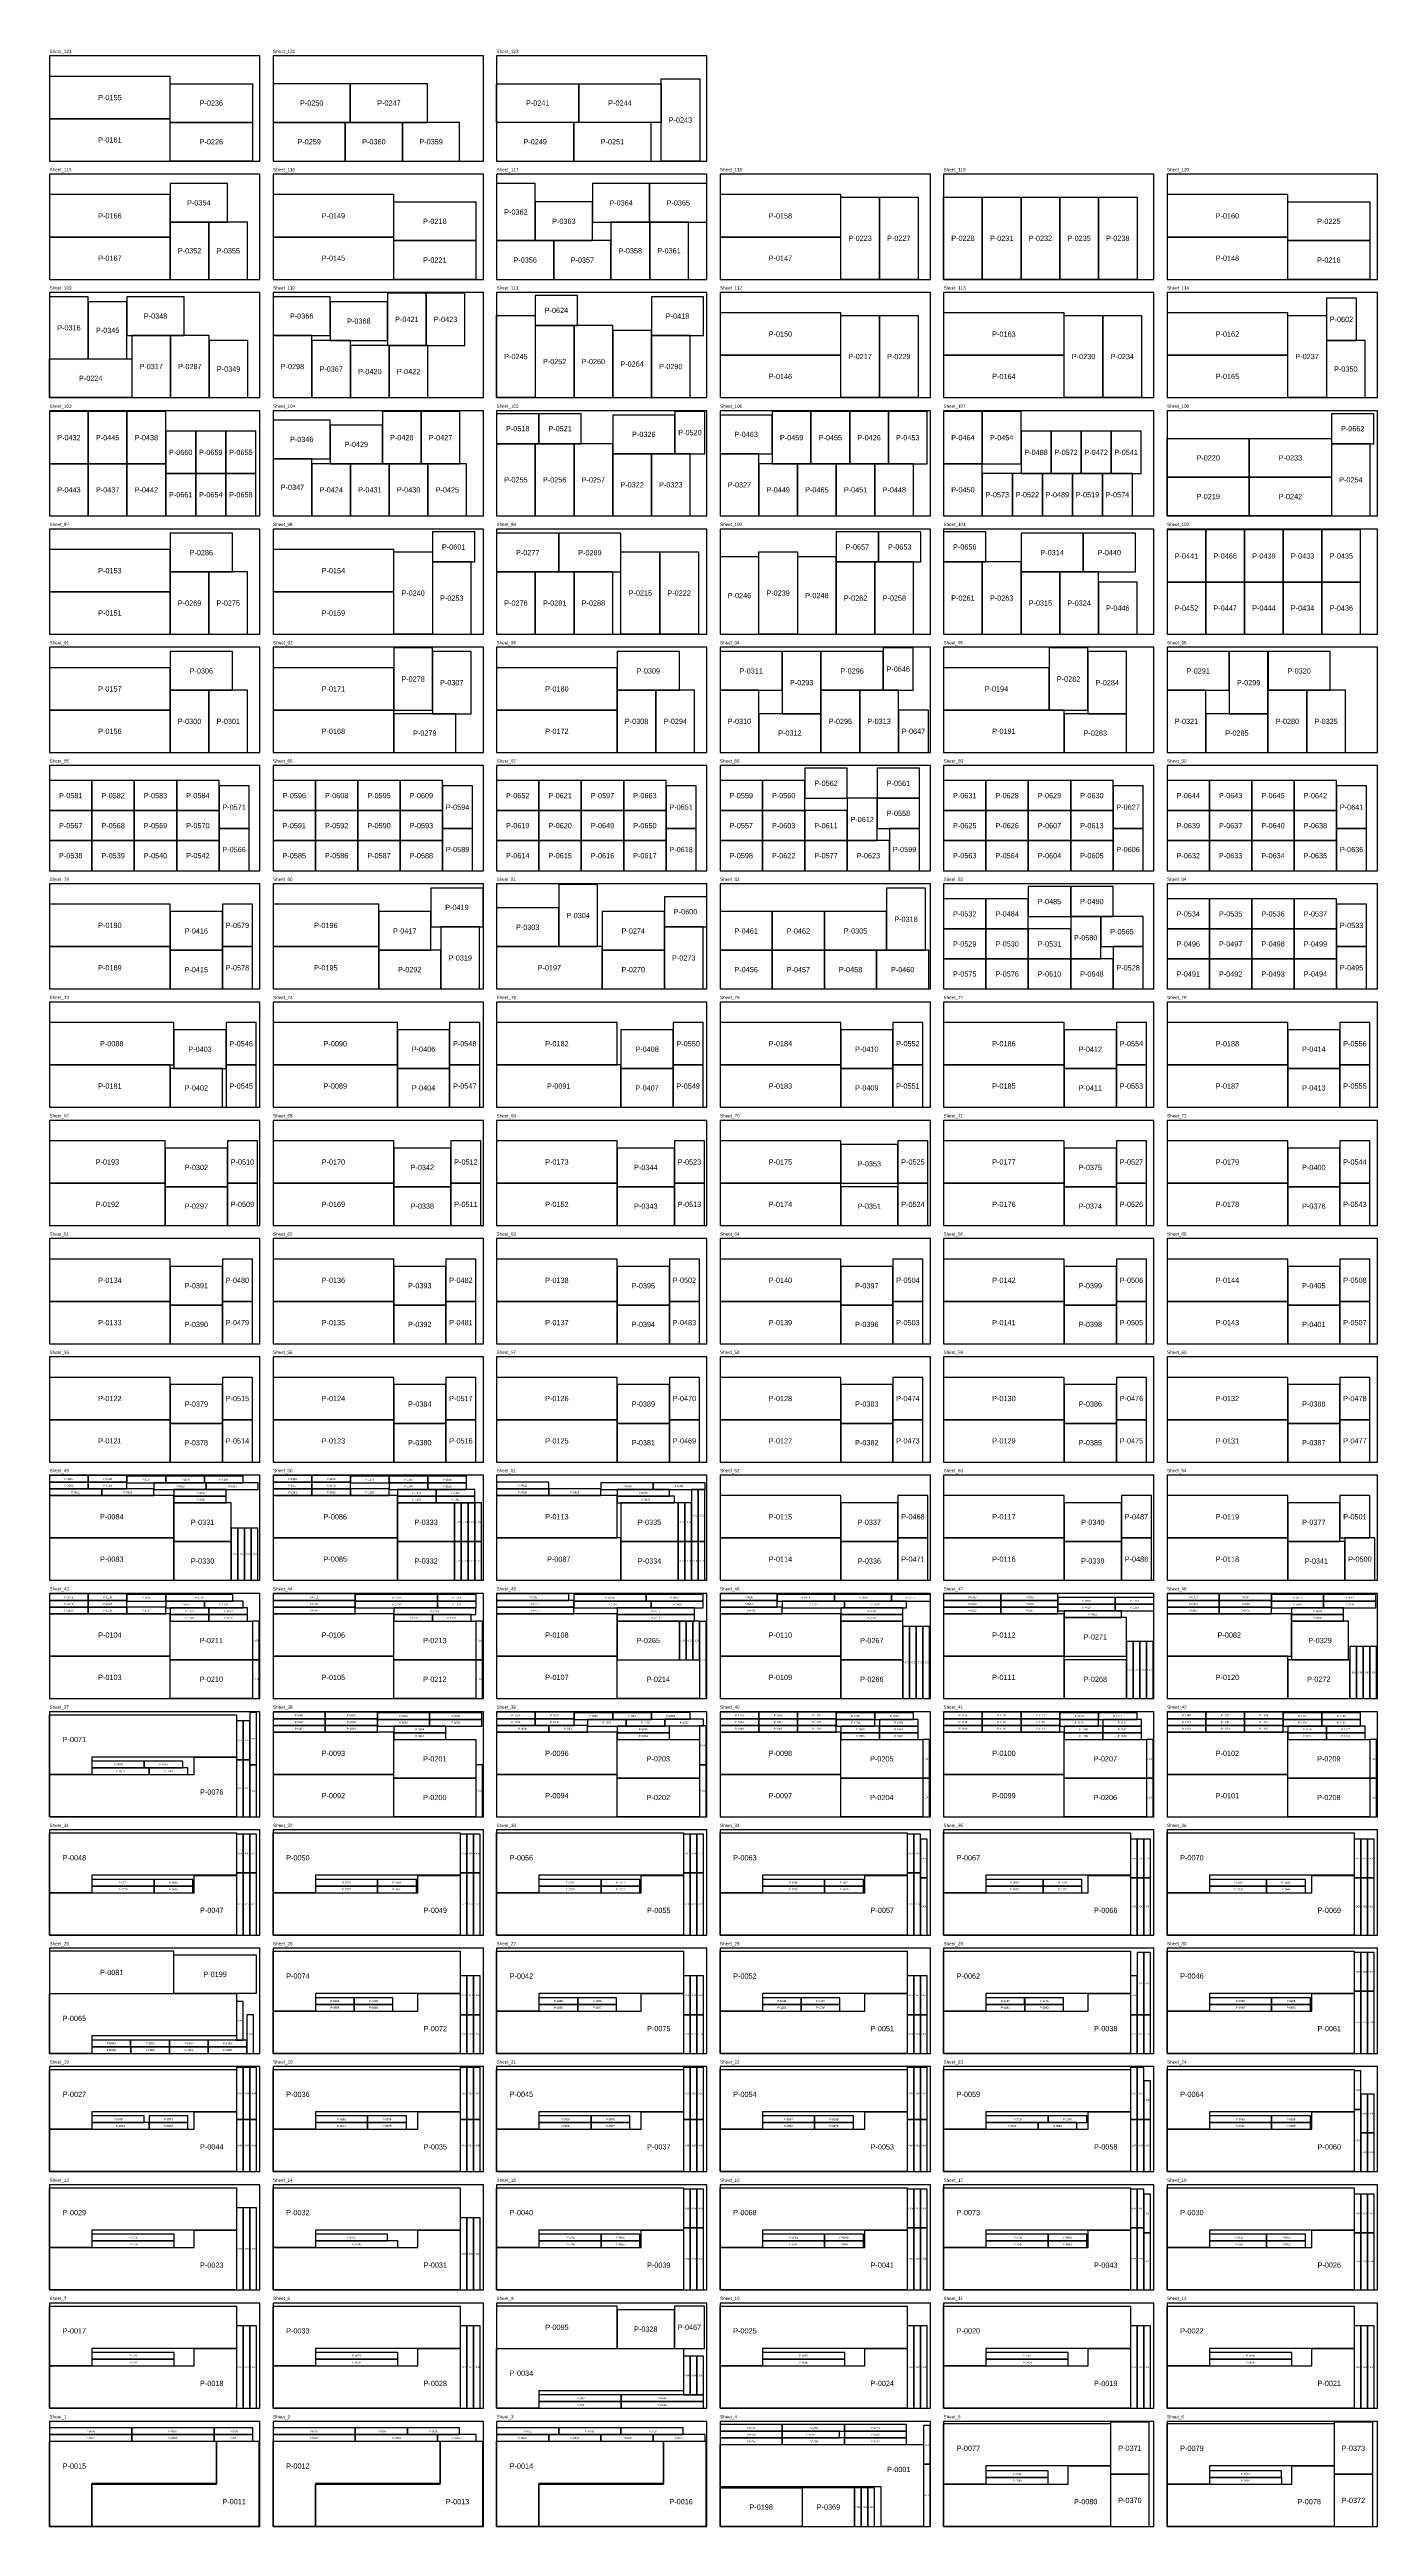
# Model space of a CAD drawing. Header units: millimetres. Extents: x 0 to 20200, y 0 to 37698.
import ezdxf
from ezdxf.enums import TextEntityAlignment as Align

# ---------------------------------------------------------------- set-up
doc = ezdxf.new("R2010")
doc.units = ezdxf.units.MM
doc.layers.add('NESTED_RESULT', color=7, linetype='Continuous')

msp = doc.modelspace()

# ---------------------------------------------------------------- linework, layer by layer
at = {"layer": 'NESTED_RESULT', "color": 1}
for points in [[(0, 36000), (3200, 36000), (3200, 37600), (0, 37600), (0, 36000)], [(3400, 36000), (6600, 36000), (6600, 37600), (3400, 37600), (3400, 36000)], [(6800, 36000), (10000, 36000), (10000, 37600), (6800, 37600), (6800, 36000)], [(0, 34200), (3200, 34200), (3200, 35800), (0, 35800), (0, 34200)], [(3400, 34200), (6600, 34200), (6600, 35800), (3400, 35800), (3400, 34200)], [(6800, 34200), (10000, 34200), (10000, 35800), (6800, 35800), (6800, 34200)], [(10200, 34200), (13400, 34200), (13400, 35800), (10200, 35800), (10200, 34200)], [(13600, 34200), (16800, 34200), (16800, 35800), (13600, 35800), (13600, 34200)], [(17000, 34200), (20200, 34200), (20200, 35800), (17000, 35800), (17000, 34200)], [(0, 32400), (3200, 32400), (3200, 34000), (0, 34000), (0, 32400)], [(3400, 32400), (6600, 32400), (6600, 34000), (3400, 34000), (3400, 32400)], [(6800, 32400), (10000, 32400), (10000, 34000), (6800, 34000), (6800, 32400)], [(10200, 32400), (13400, 32400), (13400, 34000), (10200, 34000), (10200, 32400)], [(13600, 32400), (16800, 32400), (16800, 34000), (13600, 34000), (13600, 32400)], [(17000, 32400), (20200, 32400), (20200, 34000), (17000, 34000), (17000, 32400)], [(0, 30600), (3200, 30600), (3200, 32200), (0, 32200), (0, 30600)], [(3400, 30600), (6600, 30600), (6600, 32200), (3400, 32200), (3400, 30600)], [(6800, 30600), (10000, 30600), (10000, 32200), (6800, 32200), (6800, 30600)], [(10200, 30600), (13400, 30600), (13400, 32200), (10200, 32200), (10200, 30600)], [(13600, 30600), (16800, 30600), (16800, 32200), (13600, 32200), (13600, 30600)], [(17000, 30600), (20200, 30600), (20200, 32200), (17000, 32200), (17000, 30600)], [(0, 28800), (3200, 28800), (3200, 30400), (0, 30400), (0, 28800)], [(3400, 28800), (6600, 28800), (6600, 30400), (3400, 30400), (3400, 28800)], [(6800, 28800), (10000, 28800), (10000, 30400), (6800, 30400), (6800, 28800)], [(10200, 28800), (13400, 28800), (13400, 30400), (10200, 30400), (10200, 28800)], [(13600, 28800), (16800, 28800), (16800, 30400), (13600, 30400), (13600, 28800)], [(17000, 28800), (20200, 28800), (20200, 30400), (17000, 30400), (17000, 28800)], [(0, 27000), (3200, 27000), (3200, 28600), (0, 28600), (0, 27000)], [(3400, 27000), (6600, 27000), (6600, 28600), (3400, 28600), (3400, 27000)], [(6800, 27000), (10000, 27000), (10000, 28600), (6800, 28600), (6800, 27000)], [(10200, 27000), (13400, 27000), (13400, 28600), (10200, 28600), (10200, 27000)], [(13600, 27000), (16800, 27000), (16800, 28600), (13600, 28600), (13600, 27000)], [(17000, 27000), (20200, 27000), (20200, 28600), (17000, 28600), (17000, 27000)], [(0, 25200), (3200, 25200), (3200, 26800), (0, 26800), (0, 25200)], [(3400, 25200), (6600, 25200), (6600, 26800), (3400, 26800), (3400, 25200)], [(6800, 25200), (10000, 25200), (10000, 26800), (6800, 26800), (6800, 25200)], [(10200, 25200), (13400, 25200), (13400, 26800), (10200, 26800), (10200, 25200)], [(13600, 25200), (16800, 25200), (16800, 26800), (13600, 26800), (13600, 25200)], [(17000, 25200), (20200, 25200), (20200, 26800), (17000, 26800), (17000, 25200)], [(0, 23400), (3200, 23400), (3200, 25000), (0, 25000), (0, 23400)], [(3400, 23400), (6600, 23400), (6600, 25000), (3400, 25000), (3400, 23400)], [(6800, 23400), (10000, 23400), (10000, 25000), (6800, 25000), (6800, 23400)], [(10200, 23400), (13400, 23400), (13400, 25000), (10200, 25000), (10200, 23400)], [(13600, 23400), (16800, 23400), (16800, 25000), (13600, 25000), (13600, 23400)], [(17000, 23400), (20200, 23400), (20200, 25000), (17000, 25000), (17000, 23400)], [(0, 21600), (3200, 21600), (3200, 23200), (0, 23200), (0, 21600)], [(3400, 21600), (6600, 21600), (6600, 23200), (3400, 23200), (3400, 21600)], [(6800, 21600), (10000, 21600), (10000, 23200), (6800, 23200), (6800, 21600)], [(10200, 21600), (13400, 21600), (13400, 23200), (10200, 23200), (10200, 21600)], [(13600, 21600), (16800, 21600), (16800, 23200), (13600, 23200), (13600, 21600)], [(17000, 21600), (20200, 21600), (20200, 23200), (17000, 23200), (17000, 21600)], [(0, 19800), (3200, 19800), (3200, 21400), (0, 21400), (0, 19800)], [(3400, 19800), (6600, 19800), (6600, 21400), (3400, 21400), (3400, 19800)], [(6800, 19800), (10000, 19800), (10000, 21400), (6800, 21400), (6800, 19800)], [(10200, 19800), (13400, 19800), (13400, 21400), (10200, 21400), (10200, 19800)], [(13600, 19800), (16800, 19800), (16800, 21400), (13600, 21400), (13600, 19800)], [(17000, 19800), (20200, 19800), (20200, 21400), (17000, 21400), (17000, 19800)], [(0, 18000), (3200, 18000), (3200, 19600), (0, 19600), (0, 18000)], [(3400, 18000), (6600, 18000), (6600, 19600), (3400, 19600), (3400, 18000)], [(6800, 18000), (10000, 18000), (10000, 19600), (6800, 19600), (6800, 18000)], [(10200, 18000), (13400, 18000), (13400, 19600), (10200, 19600), (10200, 18000)], [(13600, 18000), (16800, 18000), (16800, 19600), (13600, 19600), (13600, 18000)], [(17000, 18000), (20200, 18000), (20200, 19600), (17000, 19600), (17000, 18000)], [(0, 16200), (3200, 16200), (3200, 17800), (0, 17800), (0, 16200)], [(3400, 16200), (6600, 16200), (6600, 17800), (3400, 17800), (3400, 16200)], [(6800, 16200), (10000, 16200), (10000, 17800), (6800, 17800), (6800, 16200)], [(10200, 16200), (13400, 16200), (13400, 17800), (10200, 17800), (10200, 16200)], [(13600, 16200), (16800, 16200), (16800, 17800), (13600, 17800), (13600, 16200)], [(17000, 16200), (20200, 16200), (20200, 17800), (17000, 17800), (17000, 16200)], [(0, 14400), (3200, 14400), (3200, 16000), (0, 16000), (0, 14400)], [(3400, 14400), (6600, 14400), (6600, 16000), (3400, 16000), (3400, 14400)], [(6800, 14400), (10000, 14400), (10000, 16000), (6800, 16000), (6800, 14400)], [(10200, 14400), (13400, 14400), (13400, 16000), (10200, 16000), (10200, 14400)], [(13600, 14400), (16800, 14400), (16800, 16000), (13600, 16000), (13600, 14400)], [(17000, 14400), (20200, 14400), (20200, 16000), (17000, 16000), (17000, 14400)], [(0, 12600), (3200, 12600), (3200, 14200), (0, 14200), (0, 12600)], [(3400, 12600), (6600, 12600), (6600, 14200), (3400, 14200), (3400, 12600)], [(6800, 12600), (10000, 12600), (10000, 14200), (6800, 14200), (6800, 12600)], [(10200, 12600), (13400, 12600), (13400, 14200), (10200, 14200), (10200, 12600)], [(13600, 12600), (16800, 12600), (16800, 14200), (13600, 14200), (13600, 12600)], [(17000, 12600), (20200, 12600), (20200, 14200), (17000, 14200), (17000, 12600)], [(0, 10800), (3200, 10800), (3200, 12400), (0, 12400), (0, 10800)], [(3400, 10800), (6600, 10800), (6600, 12400), (3400, 12400), (3400, 10800)], [(6800, 10800), (10000, 10800), (10000, 12400), (6800, 12400), (6800, 10800)], [(10200, 10800), (13400, 10800), (13400, 12400), (10200, 12400), (10200, 10800)], [(13600, 10800), (16800, 10800), (16800, 12400), (13600, 12400), (13600, 10800)], [(17000, 10800), (20200, 10800), (20200, 12400), (17000, 12400), (17000, 10800)], [(0, 9000), (3200, 9000), (3200, 10600), (0, 10600), (0, 9000)], [(3400, 9000), (6600, 9000), (6600, 10600), (3400, 10600), (3400, 9000)], [(6800, 9000), (10000, 9000), (10000, 10600), (6800, 10600), (6800, 9000)], [(10200, 9000), (13400, 9000), (13400, 10600), (10200, 10600), (10200, 9000)], [(13600, 9000), (16800, 9000), (16800, 10600), (13600, 10600), (13600, 9000)], [(17000, 9000), (20200, 9000), (20200, 10600), (17000, 10600), (17000, 9000)], [(0, 7200), (3200, 7200), (3200, 8800), (0, 8800), (0, 7200)], [(3400, 7200), (6600, 7200), (6600, 8800), (3400, 8800), (3400, 7200)], [(6800, 7200), (10000, 7200), (10000, 8800), (6800, 8800), (6800, 7200)], [(10200, 7200), (13400, 7200), (13400, 8800), (10200, 8800), (10200, 7200)], [(13600, 7200), (16800, 7200), (16800, 8800), (13600, 8800), (13600, 7200)], [(17000, 7200), (20200, 7200), (20200, 8800), (17000, 8800), (17000, 7200)], [(0, 5400), (3200, 5400), (3200, 7000), (0, 7000), (0, 5400)], [(3400, 5400), (6600, 5400), (6600, 7000), (3400, 7000), (3400, 5400)], [(6800, 5400), (10000, 5400), (10000, 7000), (6800, 7000), (6800, 5400)], [(10200, 5400), (13400, 5400), (13400, 7000), (10200, 7000), (10200, 5400)], [(13600, 5400), (16800, 5400), (16800, 7000), (13600, 7000), (13600, 5400)], [(17000, 5400), (20200, 5400), (20200, 7000), (17000, 7000), (17000, 5400)], [(0, 3600), (3200, 3600), (3200, 5200), (0, 5200), (0, 3600)], [(3400, 3600), (6600, 3600), (6600, 5200), (3400, 5200), (3400, 3600)], [(6800, 3600), (10000, 3600), (10000, 5200), (6800, 5200), (6800, 3600)], [(10200, 3600), (13400, 3600), (13400, 5200), (10200, 5200), (10200, 3600)], [(13600, 3600), (16800, 3600), (16800, 5200), (13600, 5200), (13600, 3600)], [(17000, 3600), (20200, 3600), (20200, 5200), (17000, 5200), (17000, 3600)], [(0, 1800), (3200, 1800), (3200, 3400), (0, 3400), (0, 1800)], [(3400, 1800), (6600, 1800), (6600, 3400), (3400, 3400), (3400, 1800)], [(6800, 1800), (10000, 1800), (10000, 3400), (6800, 3400), (6800, 1800)], [(10200, 1800), (13400, 1800), (13400, 3400), (10200, 3400), (10200, 1800)], [(13600, 1800), (16800, 1800), (16800, 3400), (13600, 3400), (13600, 1800)], [(17000, 1800), (20200, 1800), (20200, 3400), (17000, 3400), (17000, 1800)], [(0, 0), (3200, 0), (3200, 1600), (0, 1600), (0, 0)], [(3400, 0), (6600, 0), (6600, 1600), (3400, 1600), (3400, 0)], [(6800, 0), (10000, 0), (10000, 1600), (6800, 1600), (6800, 0)], [(10200, 0), (13400, 0), (13400, 1600), (10200, 1600), (10200, 0)], [(13600, 0), (16800, 0), (16800, 1600), (13600, 1600), (13600, 0)], [(17000, 0), (20200, 0), (20200, 1600), (17000, 1600), (17000, 0)]]:
    msp.add_lwpolyline(points, dxfattribs=at)
at = {"layer": 'NESTED_RESULT'}
for points in [[(0, 36644.525), (1835.15, 36644.525), (1835.15, 37289.05), (0, 37289.05), (0, 36644.525)], [(1835.15, 37177.925), (3086.1, 37177.925), (3086.1, 36588.9625), (1835.15, 36588.9625), (1835.15, 37177.925)], [(3400, 36588.9625), (4574.75, 36588.9625), (4574.75, 37177.925), (3400, 37177.925), (3400, 36588.9625)], [(4574.75, 36588.9625), (5749.5, 36588.9625), (5749.5, 37177.925), (4574.75, 37177.925), (4574.75, 36588.9625)], [(6800, 37177.925), (8050.95, 37177.925), (8050.95, 36588.9625), (6800, 36588.9625), (6800, 37177.925)], [(8050.95, 37177.925), (9301.9, 37177.925), (9301.9, 36588.9625), (8050.95, 36588.9625), (8050.95, 37177.925)], [(9301.9, 36000), (9301.9, 37250.95), (9890.8625, 37250.95), (9890.8625, 36000), (9301.9, 36000)], [(0, 36000), (1835.15, 36000), (1835.15, 36644.525), (0, 36644.525), (0, 36000)], [(1835.15, 36588.9625), (3086.1, 36588.9625), (3086.1, 36000), (1835.15, 36000), (1835.15, 36588.9625)], [(3400, 36000), (4498.55, 36000), (4498.55, 36588.9625), (3400, 36588.9625), (3400, 36000)], [(4498.55, 36000), (5368.5, 36000), (5368.5, 36588.9625), (4498.55, 36588.9625), (4498.55, 36000)], [(5368.55, 36000), (6238.5, 36000), (6238.5, 36588.9625), (5368.55, 36588.9625), (5368.55, 36000)], [(6800, 36000), (7974.75, 36000), (7974.75, 36588.9625), (6800, 36588.9625), (6800, 36000)], [(7974.75, 36000), (9149.5, 36000), (9149.5, 36588.9625), (7974.75, 36588.9625), (7974.75, 36000)], [(0, 34844.525), (1835.15, 34844.525), (1835.15, 35489.05), (0, 35489.05), (0, 34844.525)], [(2705.1, 35658.9125), (1835.15, 35658.9125), (1835.15, 35069.95), (2705.1, 35069.95), (2705.1, 35658.9125)], [(5235.15, 35489.05), (3400, 35489.05), (3400, 34844.525), (5235.15, 34844.525), (5235.15, 35489.05)], [(6800, 35658.9125), (6800, 34788.9625), (7388.9625, 34788.9625), (7388.9625, 35658.9125), (6800, 35658.9125)], [(8258.9125, 35069.95), (9128.8625, 35069.95), (9128.8625, 35658.9125), (8258.9125, 35658.9125), (8258.9125, 35069.95)], [(9128.8625, 35069.95), (9998.8125, 35069.95), (9998.8125, 35658.9125), (9128.8625, 35658.9125), (9128.8625, 35069.95)], [(10200, 34844.525), (12035.15, 34844.525), (12035.15, 35489.05), (10200, 35489.05), (10200, 34844.525)], [(12035.15, 34200), (12035.15, 35450.95), (12624.1125, 35450.95), (12624.1125, 34200), (12035.15, 34200)], [(12624.1125, 34200), (12624.1125, 35450.95), (13213.075, 35450.95), (13213.075, 34200), (12624.1125, 34200)], [(13600, 34200), (13600, 35450.95), (14188.9625, 35450.95), (14188.9625, 34200), (13600, 34200)], [(14188.9625, 34200), (14188.9625, 35450.95), (14777.925, 35450.95), (14777.925, 34200), (14188.9625, 34200)], [(14777.925, 34200), (14777.925, 35450.95), (15366.8875, 35450.95), (15366.8875, 34200), (14777.925, 34200)], [(15366.8875, 34200), (15366.8875, 35450.95), (15955.85, 35450.95), (15955.85, 34200), (15366.8875, 34200)], [(15955.85, 34200), (15955.85, 35450.95), (16544.8125, 35450.95), (16544.8125, 34200), (15955.85, 34200)], [(17000, 34844.525), (18835.15, 34844.525), (18835.15, 35489.05), (17000, 35489.05), (17000, 34844.525)], [(2424.1125, 34200), (2424.1125, 35069.95), (1835.15, 35069.95), (1835.15, 34200), (2424.1125, 34200)], [(3013.5, 34200), (3013.5, 35069.95), (2424.5375, 35069.95), (2424.5375, 34200), (3013.5, 34200)], [(5235.15, 35377.925), (6486.1, 35377.925), (6486.1, 34788.9625), (5235.15, 34788.9625), (5235.15, 35377.925)], [(7388.9625, 34788.9625), (8258.9125, 34788.9625), (8258.9125, 35377.925), (7388.9625, 35377.925), (7388.9625, 34788.9625)], [(9129, 34200), (9129, 35069.95), (8540.0375, 35069.95), (8540.0375, 34200), (9129, 34200)], [(9717.9625, 34200), (9717.9625, 35069.95), (9129, 35069.95), (9129, 34200), (9717.9625, 34200)], [(18835.15, 35377.925), (20086.1, 35377.925), (20086.1, 34788.9625), (18835.15, 34788.9625), (18835.15, 35377.925)], [(0, 34200), (1835.15, 34200), (1835.15, 34844.525), (0, 34844.525), (0, 34200)], [(3400, 34200), (5235.15, 34200), (5235.15, 34844.525), (3400, 34844.525), (3400, 34200)], [(5235.15, 34788.9625), (6486.1, 34788.9625), (6486.1, 34200), (5235.15, 34200), (5235.15, 34788.9625)], [(6800, 34200), (7669.95, 34200), (7669.95, 34788.9625), (6800, 34788.9625), (6800, 34200)], [(7669.95, 34200), (8539.9, 34200), (8539.9, 34788.9625), (7669.95, 34788.9625), (7669.95, 34200)], [(10200, 34200), (12035.15, 34200), (12035.15, 34844.525), (10200, 34844.525), (10200, 34200)], [(17000, 34200), (18835.15, 34200), (18835.15, 34844.525), (17000, 34844.525), (17000, 34200)], [(18835.15, 34788.9625), (20086.1, 34788.9625), (20086.1, 34200), (18835.15, 34200), (18835.15, 34788.9625)], [(588.9625, 32988.9625), (588.9625, 33935.1125), (0, 33935.1125), (0, 32988.9625), (588.9625, 32988.9625)], [(1177.925, 33346.15), (2047.875, 33346.15), (2047.875, 33935.1125), (1177.925, 33935.1125), (1177.925, 33346.15)], [(3400, 33346.15), (4269.95, 33346.15), (4269.95, 33935.1125), (3400, 33935.1125), (3400, 33346.15)], [(5728.8625, 33193.75), (5728.8625, 33987.5), (5139.9, 33987.5), (5139.9, 33193.75), (5728.8625, 33193.75)], [(6317.825, 33193.75), (6317.825, 33987.5), (5728.8625, 33987.5), (5728.8625, 33193.75), (6317.825, 33193.75)], [(8033.4875, 33498.55), (8033.4875, 33955.75), (7388.9625, 33955.75), (7388.9625, 33498.55), (8033.4875, 33498.55)], [(9155.85, 33346.15), (9949.6, 33346.15), (9949.6, 33935.1125), (9155.85, 33935.1125), (9155.85, 33346.15)], [(1177.925, 32988.9625), (1177.925, 33858.9125), (588.9625, 33858.9125), (588.9625, 32988.9625), (1177.925, 32988.9625)], [(4269.95, 33269.95), (5139.9, 33269.95), (5139.9, 33858.9125), (4269.95, 33858.9125), (4269.95, 33269.95)], [(6800, 32400), (6800, 33650.95), (7388.9625, 33650.95), (7388.9625, 32400), (6800, 32400)], [(10200, 33044.525), (12035.15, 33044.525), (12035.15, 33689.05), (10200, 33689.05), (10200, 33044.525)], [(12035.15, 32400), (12035.15, 33650.95), (12624.1125, 33650.95), (12624.1125, 32400), (12035.15, 32400)], [(12624.1125, 32400), (12624.1125, 33650.95), (13213.075, 33650.95), (13213.075, 32400), (12624.1125, 32400)], [(15435.15, 33689.05), (13600, 33689.05), (13600, 33044.525), (15435.15, 33044.525), (15435.15, 33689.05)], [(15435.15, 32400), (15435.15, 33650.95), (16024.1125, 33650.95), (16024.1125, 32400), (15435.15, 32400)], [(16024.1125, 32400), (16024.1125, 33650.95), (16613.075, 33650.95), (16613.075, 32400), (16024.1125, 32400)], [(17000, 33044.525), (18835.15, 33044.525), (18835.15, 33689.05), (17000, 33689.05), (17000, 33044.525)], [(18835.15, 32400), (18835.15, 33650.95), (19424.1125, 33650.95), (19424.1125, 32400), (18835.15, 32400)], [(19424.1125, 33269.95), (19881.3125, 33269.95), (19881.3125, 33914.475), (19424.1125, 33914.475), (19424.1125, 33269.95)], [(1840, 32400), (1840, 33346.15), (1251.0375, 33346.15), (1251.0375, 32400), (1840, 32400)], [(2428.9625, 32400), (2428.9625, 33346.15), (1840, 33346.15), (1840, 32400), (2428.9625, 32400)], [(3017.925, 32400), (3017.925, 33269.95), (2428.9625, 33269.95), (2428.9625, 32400), (3017.925, 32400)], [(3988.9625, 32400), (3988.9625, 33346.15), (3400, 33346.15), (3400, 32400), (3988.9625, 32400)], [(4577.925, 32400), (4577.925, 33269.95), (3988.9625, 33269.95), (3988.9625, 32400), (4577.925, 32400)], [(5166.8875, 32400), (5166.8875, 33193.75), (4577.925, 33193.75), (4577.925, 32400), (5166.8875, 32400)], [(5755.85, 32400), (5755.85, 33193.75), (5166.8875, 33193.75), (5166.8875, 32400), (5755.85, 32400)], [(7977.925, 32400), (7977.925, 33498.55), (7388.9625, 33498.55), (7388.9625, 32400), (7977.925, 32400)], [(8566.8875, 32400), (8566.8875, 33498.55), (7977.925, 33498.55), (7977.925, 32400), (8566.8875, 32400)], [(9155.85, 32400), (9155.85, 33422.35), (8566.8875, 33422.35), (8566.8875, 32400), (9155.85, 32400)], [(9744.8125, 32400), (9744.8125, 33346.15), (9155.85, 33346.15), (9155.85, 32400), (9744.8125, 32400)], [(20013.5, 32400), (20013.5, 33269.95), (19424.5375, 33269.95), (19424.5375, 32400), (20013.5, 32400)], [(0, 32988.9625), (1250.95, 32988.9625), (1250.95, 32400), (0, 32400), (0, 32988.9625)], [(10200, 32400), (12035.15, 32400), (12035.15, 33044.525), (10200, 33044.525), (10200, 32400)], [(13600, 32400), (15435.15, 32400), (15435.15, 33044.525), (13600, 33044.525), (13600, 32400)], [(17000, 32400), (18835.15, 32400), (18835.15, 33044.525), (17000, 33044.525), (17000, 32400)], [(588.9625, 31393.75), (588.9625, 32187.5), (0, 32187.5), (0, 31393.75), (588.9625, 31393.75)], [(1177.925, 31393.75), (1177.925, 32187.5), (588.9625, 32187.5), (588.9625, 31393.75), (1177.925, 31393.75)], [(1766.8875, 31393.75), (1766.8875, 32187.5), (1177.925, 32187.5), (1177.925, 31393.75), (1766.8875, 31393.75)], [(3400, 31469.95), (4269.95, 31469.95), (4269.95, 32058.9125), (3400, 32058.9125), (3400, 31469.95)], [(5063.7, 32187.5), (5063.7, 31393.75), (5652.6625, 31393.75), (5652.6625, 32187.5), (5063.7, 32187.5)], [(6241.625, 31393.75), (6241.625, 32187.5), (5652.6625, 32187.5), (5652.6625, 31393.75), (6241.625, 31393.75)], [(7444.525, 31698.55), (7444.525, 32155.75), (6800, 32155.75), (6800, 31698.55), (7444.525, 31698.55)], [(8089.05, 31698.55), (8089.05, 32155.75), (7444.525, 32155.75), (7444.525, 31698.55), (8089.05, 31698.55)], [(8566.8875, 31546.15), (9513.0375, 31546.15), (9513.0375, 32135.1125), (8566.8875, 32135.1125), (8566.8875, 31546.15)], [(9513.0375, 31546.15), (9970.2375, 31546.15), (9970.2375, 32190.675), (9513.0375, 32190.675), (9513.0375, 31546.15)], [(10200, 31546.15), (10993.75, 31546.15), (10993.75, 32135.1125), (10200, 32135.1125), (10200, 31546.15)], [(11582.7125, 31393.75), (11582.7125, 32187.5), (10993.75, 32187.5), (10993.75, 31393.75), (11582.7125, 31393.75)], [(12171.675, 31393.75), (12171.675, 32187.5), (11582.7125, 32187.5), (11582.7125, 31393.75), (12171.675, 31393.75)], [(12760.6375, 31393.75), (12760.6375, 32187.5), (12171.675, 32187.5), (12171.675, 31393.75), (12760.6375, 31393.75)], [(13349.6, 31393.75), (13349.6, 32187.5), (12760.6375, 32187.5), (12760.6375, 31393.75), (13349.6, 31393.75)], [(14188.9625, 31393.75), (14188.9625, 32187.5), (13600, 32187.5), (13600, 31393.75), (14188.9625, 31393.75)], [(14777.925, 31393.75), (14777.925, 32187.5), (14188.9625, 32187.5), (14188.9625, 31393.75), (14777.925, 31393.75)], [(20146.425, 31698.55), (20146.425, 32155.75), (19501.9, 32155.75), (19501.9, 31698.55), (20146.425, 31698.55)], [(1766.8875, 31244.525), (2224.0875, 31244.525), (2224.0875, 31889.05), (1766.8875, 31889.05), (1766.8875, 31244.525)], [(2224.0875, 31244.525), (2681.2875, 31244.525), (2681.2875, 31889.05), (2224.0875, 31889.05), (2224.0875, 31244.525)], [(2681.2875, 31244.525), (3138.4875, 31244.525), (3138.4875, 31889.05), (2681.2875, 31889.05), (2681.2875, 31244.525)], [(4269.95, 31393.75), (5063.7, 31393.75), (5063.7, 31982.7125), (4269.95, 31982.7125), (4269.95, 31393.75)], [(7388.9625, 30600), (7388.9625, 31698.55), (6800, 31698.55), (6800, 30600), (7388.9625, 30600)], [(7977.925, 30600), (7977.925, 31698.55), (7388.9625, 31698.55), (7388.9625, 30600), (7977.925, 30600)], [(8566.8875, 30600), (8566.8875, 31698.55), (7977.925, 31698.55), (7977.925, 30600), (8566.8875, 30600)], [(15235.125, 31889.05), (14777.925, 31889.05), (14777.925, 31244.525), (15235.125, 31244.525), (15235.125, 31889.05)], [(15235.125, 31244.525), (15692.325, 31244.525), (15692.325, 31889.05), (15235.125, 31889.05), (15235.125, 31244.525)], [(15692.325, 31244.525), (16149.525, 31244.525), (16149.525, 31889.05), (15692.325, 31889.05), (15692.325, 31244.525)], [(16149.525, 31244.525), (16606.725, 31244.525), (16606.725, 31889.05), (16149.525, 31889.05), (16149.525, 31244.525)], [(17000, 31777.925), (18250.95, 31777.925), (18250.95, 31188.9625), (17000, 31188.9625), (17000, 31777.925)], [(18250.95, 31777.925), (19501.9, 31777.925), (19501.9, 31188.9625), (18250.95, 31188.9625), (18250.95, 31777.925)], [(20090.8625, 30600), (20090.8625, 31698.55), (19501.9, 31698.55), (19501.9, 30600), (20090.8625, 30600)], [(588.9625, 30600), (588.9625, 31393.75), (0, 31393.75), (0, 30600), (588.9625, 30600)], [(1177.925, 30600), (1177.925, 31393.75), (588.9625, 31393.75), (588.9625, 30600), (1177.925, 30600)], [(1766.8875, 30600), (1766.8875, 31393.75), (1177.925, 31393.75), (1177.925, 30600), (1766.8875, 30600)], [(3988.9625, 30600), (3988.9625, 31469.95), (3400, 31469.95), (3400, 30600), (3988.9625, 30600)], [(4577.925, 30600), (4577.925, 31393.75), (3988.9625, 31393.75), (3988.9625, 30600), (4577.925, 30600)], [(5166.8875, 30600), (5166.8875, 31393.75), (4577.925, 31393.75), (4577.925, 30600), (5166.8875, 30600)], [(5755.85, 30600), (5755.85, 31393.75), (5166.8875, 31393.75), (5166.8875, 30600), (5755.85, 30600)], [(6344.8125, 30600), (6344.8125, 31393.75), (5755.85, 31393.75), (5755.85, 30600), (6344.8125, 30600)], [(8566.8875, 31546.15), (8566.8875, 30600), (9155.85, 30600), (9155.85, 31546.15), (8566.8875, 31546.15)], [(9744.8125, 30600), (9744.8125, 31546.15), (9155.85, 31546.15), (9155.85, 30600), (9744.8125, 30600)], [(10788.9625, 30600), (10788.9625, 31546.15), (10200, 31546.15), (10200, 30600), (10788.9625, 30600)], [(11377.925, 30600), (11377.925, 31393.75), (10788.9625, 31393.75), (10788.9625, 30600), (11377.925, 30600)], [(11966.8875, 30600), (11966.8875, 31393.75), (11377.925, 31393.75), (11377.925, 30600), (11966.8875, 30600)], [(12555.85, 30600), (12555.85, 31393.75), (11966.8875, 31393.75), (11966.8875, 30600), (12555.85, 30600)], [(13144.8125, 30600), (13144.8125, 31393.75), (12555.85, 31393.75), (12555.85, 30600), (13144.8125, 30600)], [(14188.9625, 30600), (14188.9625, 31393.75), (13600, 31393.75), (13600, 30600), (14188.9625, 30600)], [(1766.8875, 30600), (2224.0875, 30600), (2224.0875, 31244.525), (1766.8875, 31244.525), (1766.8875, 30600)], [(2224.0875, 30600), (2681.2875, 30600), (2681.2875, 31244.525), (2224.0875, 31244.525), (2224.0875, 30600)], [(2681.2875, 30600), (3138.4875, 30600), (3138.4875, 31244.525), (2681.2875, 31244.525), (2681.2875, 30600)], [(14188.9625, 30600), (14646.1625, 30600), (14646.1625, 31244.525), (14188.9625, 31244.525), (14188.9625, 30600)], [(14646.1625, 30600), (15103.3625, 30600), (15103.3625, 31244.525), (14646.1625, 31244.525), (14646.1625, 30600)], [(15103.3625, 30600), (15560.5625, 30600), (15560.5625, 31244.525), (15103.3625, 31244.525), (15103.3625, 30600)], [(15560.5625, 30600), (16017.7625, 30600), (16017.7625, 31244.525), (15560.5625, 31244.525), (15560.5625, 30600)], [(16017.7625, 30600), (16474.9625, 30600), (16474.9625, 31244.525), (16017.7625, 31244.525), (16017.7625, 30600)], [(17000, 31188.9625), (18250.95, 31188.9625), (18250.95, 30600), (17000, 30600), (17000, 31188.9625)], [(18250.95, 31188.9625), (19501.9, 31188.9625), (19501.9, 30600), (18250.95, 30600), (18250.95, 31188.9625)], [(2781.3, 30335.1125), (1835.15, 30335.1125), (1835.15, 29746.15), (2781.3, 29746.15), (2781.3, 30335.1125)], [(5824.1125, 30355.75), (5824.1125, 29898.55), (6468.6375, 29898.55), (6468.6375, 30355.75), (5824.1125, 30355.75)], [(6800, 29746.15), (7746.15, 29746.15), (7746.15, 30335.1125), (6800, 30335.1125), (6800, 29746.15)], [(8692.575, 30335.1125), (7746.425, 30335.1125), (7746.425, 29746.15), (8692.575, 29746.15), (8692.575, 30335.1125)], [(12611.4125, 29898.55), (12611.4125, 30355.75), (11966.8875, 30355.75), (11966.8875, 29898.55), (12611.4125, 29898.55)], [(13255.9375, 29898.55), (13255.9375, 30355.75), (12611.4125, 30355.75), (12611.4125, 29898.55), (13255.9375, 29898.55)], [(14244.525, 29898.55), (14244.525, 30355.75), (13600, 30355.75), (13600, 29898.55), (14244.525, 29898.55)], [(14777.925, 29746.15), (15724.075, 29746.15), (15724.075, 30335.1125), (14777.925, 30335.1125), (14777.925, 29746.15)], [(15724.075, 29746.15), (16517.825, 29746.15), (16517.825, 30335.1125), (15724.075, 30335.1125), (15724.075, 29746.15)], [(17588.9625, 29593.75), (17588.9625, 30387.5), (17000, 30387.5), (17000, 29593.75), (17588.9625, 29593.75)], [(18177.925, 29593.75), (18177.925, 30387.5), (17588.9625, 30387.5), (17588.9625, 29593.75), (18177.925, 29593.75)], [(18766.8875, 29593.75), (18766.8875, 30387.5), (18177.925, 30387.5), (18177.925, 29593.75), (18766.8875, 29593.75)], [(19355.85, 29593.75), (19355.85, 30387.5), (18766.8875, 30387.5), (18766.8875, 29593.75), (19355.85, 29593.75)], [(19944.8125, 29593.75), (19944.8125, 30387.5), (19355.85, 30387.5), (19355.85, 29593.75), (19944.8125, 29593.75)], [(0, 29444.525), (1835.15, 29444.525), (1835.15, 30089.05), (0, 30089.05), (0, 29444.525)], [(3400, 29444.525), (5235.15, 29444.525), (5235.15, 30089.05), (3400, 30089.05), (3400, 29444.525)], [(5235.15, 28800), (5235.15, 30050.95), (5824.1125, 30050.95), (5824.1125, 28800), (5235.15, 28800)], [(6413.075, 28800), (6413.075, 29898.55), (5824.1125, 29898.55), (5824.1125, 28800), (6413.075, 28800)], [(8692.575, 28800), (8692.575, 30050.95), (9281.5375, 30050.95), (9281.5375, 28800), (8692.575, 28800)], [(9281.5375, 28800), (9281.5375, 30050.95), (9870.5, 30050.95), (9870.5, 28800), (9281.5375, 28800)], [(10788.9625, 28800), (10788.9625, 29974.75), (10200, 29974.75), (10200, 28800), (10788.9625, 28800)], [(10788.9625, 28800), (10788.9625, 30050.95), (11377.925, 30050.95), (11377.925, 28800), (10788.9625, 28800)], [(11966.8875, 28800), (11966.8875, 29974.75), (11377.925, 29974.75), (11377.925, 28800), (11966.8875, 28800)], [(12555.85, 28800), (12555.85, 29898.55), (11966.8875, 29898.55), (11966.8875, 28800), (12555.85, 28800)], [(13144.8125, 28800), (13144.8125, 29898.55), (12555.85, 29898.55), (12555.85, 28800), (13144.8125, 28800)], [(14188.9625, 28800), (14188.9625, 29898.55), (13600, 29898.55), (13600, 28800), (14188.9625, 28800)], [(14777.925, 28800), (14777.925, 29898.55), (14188.9625, 29898.55), (14188.9625, 28800), (14777.925, 28800)], [(0, 28800), (1835.15, 28800), (1835.15, 29444.525), (0, 29444.525), (0, 28800)], [(1835.15, 29746.15), (1835.15, 28800), (2424.1125, 28800), (2424.1125, 29746.15), (1835.15, 29746.15)], [(3013.075, 28800), (3013.075, 29746.15), (2424.1125, 29746.15), (2424.1125, 28800), (3013.075, 28800)], [(5235.15, 29444.525), (3400, 29444.525), (3400, 28800), (5235.15, 28800), (5235.15, 29444.525)], [(7388.9625, 28800), (7388.9625, 29746.15), (6800, 29746.15), (6800, 28800), (7388.9625, 28800)], [(7977.925, 28800), (7977.925, 29746.15), (7388.9625, 29746.15), (7388.9625, 28800), (7977.925, 28800)], [(8566.8875, 28800), (8566.8875, 29746.15), (7977.925, 29746.15), (7977.925, 28800), (8566.8875, 28800)], [(15366.8875, 28800), (15366.8875, 29746.15), (14777.925, 29746.15), (14777.925, 28800), (15366.8875, 28800)], [(15955.85, 28800), (15955.85, 29746.15), (15366.8875, 29746.15), (15366.8875, 28800), (15955.85, 28800)], [(16544.8125, 28800), (16544.8125, 29593.75), (15955.85, 29593.75), (15955.85, 28800), (16544.8125, 28800)], [(17588.9625, 28800), (17588.9625, 29593.75), (17000, 29593.75), (17000, 28800), (17588.9625, 28800)], [(18177.925, 28800), (18177.925, 29593.75), (17588.9625, 29593.75), (17588.9625, 28800), (18177.925, 28800)], [(18766.8875, 28800), (18766.8875, 29593.75), (18177.925, 29593.75), (18177.925, 28800), (18766.8875, 28800)], [(19355.85, 28800), (19355.85, 29593.75), (18766.8875, 29593.75), (18766.8875, 28800), (19355.85, 28800)], [(19944.8125, 28800), (19944.8125, 29593.75), (19355.85, 29593.75), (19355.85, 28800), (19944.8125, 28800)], [(0, 27644.525), (1835.15, 27644.525), (1835.15, 28289.05), (0, 28289.05), (0, 27644.525)], [(2781.3, 28535.1125), (1835.15, 28535.1125), (1835.15, 27946.15), (2781.3, 27946.15), (2781.3, 28535.1125)], [(3400, 27644.525), (5235.15, 27644.525), (5235.15, 28289.05), (3400, 28289.05), (3400, 27644.525)], [(5824.1125, 27644.525), (5824.1125, 28590.675), (5235.15, 28590.675), (5235.15, 27644.525), (5824.1125, 27644.525)], [(6413.075, 27588.9625), (6413.075, 28535.1125), (5824.1125, 28535.1125), (5824.1125, 27588.9625), (6413.075, 27588.9625)], [(6800, 27644.525), (8635.15, 27644.525), (8635.15, 28289.05), (6800, 28289.05), (6800, 27644.525)], [(8635.15, 27946.15), (9581.3, 27946.15), (9581.3, 28535.1125), (8635.15, 28535.1125), (8635.15, 27946.15)], [(10200, 27946.15), (11146.15, 27946.15), (11146.15, 28535.1125), (10200, 28535.1125), (10200, 27946.15)], [(11735.1125, 27588.9625), (11735.1125, 28535.1125), (11146.15, 28535.1125), (11146.15, 27588.9625), (11735.1125, 27588.9625)], [(12681.2625, 28535.1125), (11735.1125, 28535.1125), (11735.1125, 27946.15), (12681.2625, 27946.15), (12681.2625, 28535.1125)], [(12681.2625, 27946.15), (13138.4625, 27946.15), (13138.4625, 28590.675), (12681.2625, 28590.675), (12681.2625, 27946.15)], [(13600, 27644.525), (15206.55, 27644.525), (15206.55, 28289.05), (13600, 28289.05), (13600, 27644.525)], [(15795.5125, 27644.525), (15795.5125, 28590.675), (15206.55, 28590.675), (15206.55, 27644.525), (15795.5125, 27644.525)], [(16384.475, 27588.9625), (16384.475, 28535.1125), (15795.5125, 28535.1125), (15795.5125, 27588.9625), (16384.475, 27588.9625)], [(17000, 27946.15), (17946.15, 27946.15), (17946.15, 28535.1125), (17000, 28535.1125), (17000, 27946.15)], [(18535.1125, 27588.9625), (18535.1125, 28535.1125), (17946.15, 28535.1125), (17946.15, 27588.9625), (18535.1125, 27588.9625)], [(18535.575, 27946.15), (19481.725, 27946.15), (19481.725, 28535.1125), (18535.575, 28535.1125), (18535.575, 27946.15)], [(2424.1125, 27000), (2424.1125, 27946.15), (1835.15, 27946.15), (1835.15, 27000), (2424.1125, 27000)], [(3013.075, 27000), (3013.075, 27946.15), (2424.1125, 27946.15), (2424.1125, 27000), (3013.075, 27000)], [(9224.1125, 27000), (9224.1125, 27946.15), (8635.15, 27946.15), (8635.15, 27000), (9224.1125, 27000)], [(9813.075, 27000), (9813.075, 27946.15), (9224.1125, 27946.15), (9224.1125, 27000), (9813.075, 27000)], [(10788.9625, 27000), (10788.9625, 27946.15), (10200, 27946.15), (10200, 27000), (10788.9625, 27000)], [(12324.075, 27000), (12324.075, 27946.15), (11735.1125, 27946.15), (11735.1125, 27000), (12324.075, 27000)], [(12913.0375, 27000), (12913.0375, 27946.15), (12324.075, 27946.15), (12324.075, 27000), (12913.0375, 27000)], [(17588.9625, 27000), (17588.9625, 27946.15), (17000, 27946.15), (17000, 27000), (17588.9625, 27000)], [(19124.075, 27000), (19124.075, 27946.15), (18535.1125, 27946.15), (18535.1125, 27000), (19124.075, 27000)], [(19713.0375, 27000), (19713.0375, 27946.15), (19124.075, 27946.15), (19124.075, 27000), (19713.0375, 27000)], [(0, 27000), (1835.15, 27000), (1835.15, 27644.525), (0, 27644.525), (0, 27000)], [(3400, 27000), (5235.15, 27000), (5235.15, 27644.525), (3400, 27644.525), (3400, 27000)], [(5235.15, 27000), (6181.3, 27000), (6181.3, 27588.9625), (5235.15, 27588.9625), (5235.15, 27000)], [(6800, 27000), (8635.15, 27000), (8635.15, 27644.525), (6800, 27644.525), (6800, 27000)], [(10788.9625, 27000), (11735.1125, 27000), (11735.1125, 27588.9625), (10788.9625, 27588.9625), (10788.9625, 27000)], [(12913.0375, 27000), (13370.2375, 27000), (13370.2375, 27644.525), (12913.0375, 27644.525), (12913.0375, 27000)], [(13600, 27000), (15435.15, 27000), (15435.15, 27644.525), (13600, 27644.525), (13600, 27000)], [(15435.15, 27000), (16381.3, 27000), (16381.3, 27588.9625), (15435.15, 27588.9625), (15435.15, 27000)], [(17588.9625, 27000), (18535.1125, 27000), (18535.1125, 27588.9625), (17588.9625, 27588.9625), (17588.9625, 27000)], [(644.525, 26114.4), (644.525, 26571.6), (0, 26571.6), (0, 26114.4), (644.525, 26114.4)], [(1289.05, 26114.4), (1289.05, 26571.6), (644.525, 26571.6), (644.525, 26114.4), (1289.05, 26114.4)], [(1933.575, 26114.4), (1933.575, 26571.6), (1289.05, 26571.6), (1289.05, 26114.4), (1933.575, 26114.4)], [(2578.1, 26114.4), (2578.1, 26571.6), (1933.575, 26571.6), (1933.575, 26114.4), (2578.1, 26114.4)], [(2578.1, 25844.525), (3035.3, 25844.525), (3035.3, 26489.05), (2578.1, 26489.05), (2578.1, 25844.525)], [(4044.525, 26114.4), (4044.525, 26571.6), (3400, 26571.6), (3400, 26114.4), (4044.525, 26114.4)], [(4689.05, 26114.4), (4689.05, 26571.6), (4044.525, 26571.6), (4044.525, 26114.4), (4689.05, 26114.4)], [(5333.575, 26114.4), (5333.575, 26571.6), (4689.05, 26571.6), (4689.05, 26114.4), (5333.575, 26114.4)], [(5978.1, 26114.4), (5978.1, 26571.6), (5333.575, 26571.6), (5333.575, 26114.4), (5978.1, 26114.4)], [(5978.1, 25844.525), (6435.3, 25844.525), (6435.3, 26489.05), (5978.1, 26489.05), (5978.1, 25844.525)], [(7444.525, 26114.4), (7444.525, 26571.6), (6800, 26571.6), (6800, 26114.4), (7444.525, 26114.4)], [(8089.05, 26114.4), (8089.05, 26571.6), (7444.525, 26571.6), (7444.525, 26114.4), (8089.05, 26114.4)], [(8733.575, 26114.4), (8733.575, 26571.6), (8089.05, 26571.6), (8089.05, 26114.4), (8733.575, 26114.4)], [(9378.1, 26114.4), (9378.1, 26571.6), (8733.575, 26571.6), (8733.575, 26114.4), (9378.1, 26114.4)], [(9835.3, 26489.05), (9378.1, 26489.05), (9378.1, 25844.525), (9835.3, 25844.525), (9835.3, 26489.05)], [(10844.525, 26114.4), (10844.525, 26571.6), (10200, 26571.6), (10200, 26114.4), (10844.525, 26114.4)], [(11489.05, 26114.4), (11489.05, 26571.6), (10844.525, 26571.6), (10844.525, 26114.4), (11489.05, 26114.4)], [(12133.575, 26301.725), (12133.575, 26758.925), (11489.05, 26758.925), (11489.05, 26301.725), (12133.575, 26301.725)], [(13235.3, 26301.725), (13235.3, 26758.925), (12590.775, 26758.925), (12590.775, 26301.725), (13235.3, 26301.725)], [(14244.525, 26114.4), (14244.525, 26571.6), (13600, 26571.6), (13600, 26114.4), (14244.525, 26114.4)], [(14889.05, 26114.4), (14889.05, 26571.6), (14244.525, 26571.6), (14244.525, 26114.4), (14889.05, 26114.4)], [(15533.575, 26114.4), (15533.575, 26571.6), (14889.05, 26571.6), (14889.05, 26114.4), (15533.575, 26114.4)], [(16178.1, 26114.4), (16178.1, 26571.6), (15533.575, 26571.6), (15533.575, 26114.4), (16178.1, 26114.4)], [(16178.1, 25844.525), (16635.3, 25844.525), (16635.3, 26489.05), (16178.1, 26489.05), (16178.1, 25844.525)], [(17644.525, 26114.4), (17644.525, 26571.6), (17000, 26571.6), (17000, 26114.4), (17644.525, 26114.4)], [(18289.05, 26114.4), (18289.05, 26571.6), (17644.525, 26571.6), (17644.525, 26114.4), (18289.05, 26114.4)], [(18933.575, 26114.4), (18933.575, 26571.6), (18289.05, 26571.6), (18289.05, 26114.4), (18933.575, 26114.4)], [(18933.575, 26571.6), (18933.575, 26114.4), (19578.1, 26114.4), (19578.1, 26571.6), (18933.575, 26571.6)], [(19578.1, 25844.525), (20035.3, 25844.525), (20035.3, 26489.05), (19578.1, 26489.05), (19578.1, 25844.525)], [(644.525, 25657.2), (644.525, 26114.4), (0, 26114.4), (0, 25657.2), (644.525, 25657.2)], [(1289.05, 25657.2), (1289.05, 26114.4), (644.525, 26114.4), (644.525, 25657.2), (1289.05, 25657.2)], [(1933.575, 25657.2), (1933.575, 26114.4), (1289.05, 26114.4), (1289.05, 25657.2), (1933.575, 25657.2)], [(2578.1, 25657.2), (2578.1, 26114.4), (1933.575, 26114.4), (1933.575, 25657.2), (2578.1, 25657.2)], [(3400, 26114.4), (3400, 25657.2), (4044.525, 25657.2), (4044.525, 26114.4), (3400, 26114.4)], [(4689.05, 25657.2), (4689.05, 26114.4), (4044.525, 26114.4), (4044.525, 25657.2), (4689.05, 25657.2)], [(5333.575, 25657.2), (5333.575, 26114.4), (4689.05, 26114.4), (4689.05, 25657.2), (5333.575, 25657.2)], [(5978.1, 25657.2), (5978.1, 26114.4), (5333.575, 26114.4), (5333.575, 25657.2), (5978.1, 25657.2)], [(7444.525, 25657.2), (7444.525, 26114.4), (6800, 26114.4), (6800, 25657.2), (7444.525, 25657.2)], [(8089.05, 25657.2), (8089.05, 26114.4), (7444.525, 26114.4), (7444.525, 25657.2), (8089.05, 25657.2)], [(8733.575, 25657.2), (8733.575, 26114.4), (8089.05, 26114.4), (8089.05, 25657.2), (8733.575, 25657.2)], [(9378.1, 25657.2), (9378.1, 26114.4), (8733.575, 26114.4), (8733.575, 25657.2), (9378.1, 25657.2)], [(10844.525, 25657.2), (10844.525, 26114.4), (10200, 26114.4), (10200, 25657.2), (10844.525, 25657.2)], [(11489.05, 25657.2), (11489.05, 26114.4), (10844.525, 26114.4), (10844.525, 25657.2), (11489.05, 25657.2)], [(12133.575, 25657.2), (12133.575, 26114.4), (11489.05, 26114.4), (11489.05, 25657.2), (12133.575, 25657.2)], [(12133.575, 25657.2), (12590.775, 25657.2), (12590.775, 26301.725), (12133.575, 26301.725), (12133.575, 25657.2)], [(13235.3, 25844.525), (13235.3, 26301.725), (12590.775, 26301.725), (12590.775, 25844.525), (13235.3, 25844.525)], [(14244.525, 25657.2), (14244.525, 26114.4), (13600, 26114.4), (13600, 25657.2), (14244.525, 25657.2)], [(14889.05, 25657.2), (14889.05, 26114.4), (14244.525, 26114.4), (14244.525, 25657.2), (14889.05, 25657.2)], [(14889.05, 26114.4), (14889.05, 25657.2), (15533.575, 25657.2), (15533.575, 26114.4), (14889.05, 26114.4)], [(16178.1, 25657.2), (16178.1, 26114.4), (15533.575, 26114.4), (15533.575, 25657.2), (16178.1, 25657.2)], [(17644.525, 25657.2), (17644.525, 26114.4), (17000, 26114.4), (17000, 25657.2), (17644.525, 25657.2)], [(18289.05, 25657.2), (18289.05, 26114.4), (17644.525, 26114.4), (17644.525, 25657.2), (18289.05, 25657.2)], [(18933.575, 25657.2), (18933.575, 26114.4), (18289.05, 26114.4), (18289.05, 25657.2), (18933.575, 25657.2)], [(19578.1, 25657.2), (19578.1, 26114.4), (18933.575, 26114.4), (18933.575, 25657.2), (19578.1, 25657.2)], [(644.525, 25200), (644.525, 25657.2), (0, 25657.2), (0, 25200), (644.525, 25200)], [(1289.05, 25200), (1289.05, 25657.2), (644.525, 25657.2), (644.525, 25200), (1289.05, 25200)], [(1933.575, 25200), (1933.575, 25657.2), (1289.05, 25657.2), (1289.05, 25200), (1933.575, 25200)], [(2578.1, 25200), (2578.1, 25657.2), (1933.575, 25657.2), (1933.575, 25200), (2578.1, 25200)], [(2578.1, 25200), (3035.3, 25200), (3035.3, 25844.525), (2578.1, 25844.525), (2578.1, 25200)], [(4044.525, 25200), (4044.525, 25657.2), (3400, 25657.2), (3400, 25200), (4044.525, 25200)], [(4689.05, 25200), (4689.05, 25657.2), (4044.525, 25657.2), (4044.525, 25200), (4689.05, 25200)], [(5333.575, 25200), (5333.575, 25657.2), (4689.05, 25657.2), (4689.05, 25200), (5333.575, 25200)], [(5978.1, 25200), (5978.1, 25657.2), (5333.575, 25657.2), (5333.575, 25200), (5978.1, 25200)], [(5978.1, 25200), (6435.3, 25200), (6435.3, 25844.525), (5978.1, 25844.525), (5978.1, 25200)], [(7444.525, 25200), (7444.525, 25657.2), (6800, 25657.2), (6800, 25200), (7444.525, 25200)], [(8089.05, 25200), (8089.05, 25657.2), (7444.525, 25657.2), (7444.525, 25200), (8089.05, 25200)], [(8733.575, 25200), (8733.575, 25657.2), (8089.05, 25657.2), (8089.05, 25200), (8733.575, 25200)], [(9378.1, 25200), (9378.1, 25657.2), (8733.575, 25657.2), (8733.575, 25200), (9378.1, 25200)], [(9378.1, 25200), (9835.3, 25200), (9835.3, 25844.525), (9378.1, 25844.525), (9378.1, 25200)], [(10844.525, 25200), (10844.525, 25657.2), (10200, 25657.2), (10200, 25200), (10844.525, 25200)], [(11489.05, 25200), (11489.05, 25657.2), (10844.525, 25657.2), (10844.525, 25200), (11489.05, 25200)], [(12133.575, 25200), (12133.575, 25657.2), (11489.05, 25657.2), (11489.05, 25200), (12133.575, 25200)], [(12778.1, 25200), (12778.1, 25657.2), (12133.575, 25657.2), (12133.575, 25200), (12778.1, 25200)], [(12778.1, 25200), (13235.3, 25200), (13235.3, 25844.525), (12778.1, 25844.525), (12778.1, 25200)], [(14244.525, 25200), (14244.525, 25657.2), (13600, 25657.2), (13600, 25200), (14244.525, 25200)], [(14889.05, 25200), (14889.05, 25657.2), (14244.525, 25657.2), (14244.525, 25200), (14889.05, 25200)], [(15533.575, 25200), (15533.575, 25657.2), (14889.05, 25657.2), (14889.05, 25200), (15533.575, 25200)], [(16178.1, 25200), (16178.1, 25657.2), (15533.575, 25657.2), (15533.575, 25200), (16178.1, 25200)], [(16178.1, 25200), (16635.3, 25200), (16635.3, 25844.525), (16178.1, 25844.525), (16178.1, 25200)], [(17644.525, 25200), (17644.525, 25657.2), (17000, 25657.2), (17000, 25200), (17644.525, 25200)], [(18289.05, 25200), (18289.05, 25657.2), (17644.525, 25657.2), (17644.525, 25200), (18289.05, 25200)], [(18933.575, 25200), (18933.575, 25657.2), (18289.05, 25657.2), (18289.05, 25200), (18933.575, 25200)], [(19578.1, 25200), (19578.1, 25657.2), (18933.575, 25657.2), (18933.575, 25200), (19578.1, 25200)], [(19578.1, 25200), (20035.3, 25200), (20035.3, 25844.525), (19578.1, 25844.525), (19578.1, 25200)], [(5800.3, 24346.15), (6594.05, 24346.15), (6594.05, 24935.1125), (5800.3, 24935.1125), (5800.3, 24346.15)], [(8335.1125, 24044.525), (8335.1125, 24990.675), (7746.15, 24990.675), (7746.15, 24044.525), (8335.1125, 24044.525)], [(13322.6125, 23988.9625), (13322.6125, 24935.1125), (12733.65, 24935.1125), (12733.65, 23988.9625), (13322.6125, 23988.9625)], [(15533.575, 24501.725), (15533.575, 24958.925), (14889.05, 24958.925), (14889.05, 24501.725), (15533.575, 24501.725)], [(16178.3, 24501.725), (16178.3, 24958.925), (15533.775, 24958.925), (15533.775, 24501.725), (16178.3, 24501.725)], [(0, 24044.525), (1835.15, 24044.525), (1835.15, 24689.05), (0, 24689.05), (0, 24044.525)], [(2628.9, 24577.925), (1835.15, 24577.925), (1835.15, 23988.9625), (2628.9, 23988.9625), (2628.9, 24577.925)], [(2628.9, 24044.525), (3086.1, 24044.525), (3086.1, 24689.05), (2628.9, 24689.05), (2628.9, 24044.525)], [(3400, 24044.525), (5006.55, 24044.525), (5006.55, 24689.05), (3400, 24689.05), (3400, 24044.525)], [(5006.55, 23988.9625), (5800.3, 23988.9625), (5800.3, 24577.925), (5006.55, 24577.925), (5006.55, 23988.9625)], [(6800, 24044.525), (7746.15, 24044.525), (7746.15, 24633.4875), (6800, 24633.4875), (6800, 24044.525)], [(9352.7, 24577.925), (8406.55, 24577.925), (8406.55, 23988.9625), (9352.7, 23988.9625), (9352.7, 24577.925)], [(9352.7, 24803.35), (9352.7, 24346.15), (9997.225, 24346.15), (9997.225, 24803.35), (9352.7, 24803.35)], [(10200, 23988.9625), (10993.75, 23988.9625), (10993.75, 24577.925), (10200, 24577.925), (10200, 23988.9625)], [(10993.75, 23988.9625), (11787.5, 23988.9625), (11787.5, 24577.925), (10993.75, 24577.925), (10993.75, 23988.9625)], [(11787.5, 23988.9625), (12733.65, 23988.9625), (12733.65, 24577.925), (11787.5, 24577.925), (11787.5, 23988.9625)], [(14244.525, 24314.4), (14244.525, 24771.6), (13600, 24771.6), (13600, 24314.4), (14244.525, 24314.4)], [(14889.05, 24314.4), (14889.05, 24771.6), (14244.525, 24771.6), (14244.525, 24314.4), (14889.05, 24314.4)], [(17644.525, 24314.4), (17644.525, 24771.6), (17000, 24771.6), (17000, 24314.4), (17644.525, 24314.4)], [(18289.05, 24314.4), (18289.05, 24771.6), (17644.525, 24771.6), (17644.525, 24314.4), (18289.05, 24314.4)], [(18933.575, 24314.4), (18933.575, 24771.6), (18289.05, 24771.6), (18289.05, 24314.4), (18933.575, 24314.4)], [(19578.1, 24314.4), (19578.1, 24771.6), (18933.575, 24771.6), (18933.575, 24314.4), (19578.1, 24314.4)], [(19578.1, 24044.525), (20035.3, 24044.525), (20035.3, 24689.05), (19578.1, 24689.05), (19578.1, 24044.525)], [(6541.6625, 23400), (6541.6625, 24346.15), (5952.7, 24346.15), (5952.7, 23400), (6541.6625, 23400)], [(9941.6625, 23400), (9941.6625, 24346.15), (9352.7, 24346.15), (9352.7, 23400), (9941.6625, 23400)], [(14244.525, 23857.2), (14244.525, 24314.4), (13600, 24314.4), (13600, 23857.2), (14244.525, 23857.2)], [(14889.05, 23857.2), (14889.05, 24314.4), (14244.525, 24314.4), (14244.525, 23857.2), (14889.05, 23857.2)], [(15533.575, 23857.2), (15533.575, 24314.4), (14889.05, 24314.4), (14889.05, 23857.2), (15533.575, 23857.2)], [(15990.775, 24501.725), (15533.575, 24501.725), (15533.575, 23857.2), (15990.775, 23857.2), (15990.775, 24501.725)], [(16635.3, 24044.525), (16635.3, 24501.725), (15990.775, 24501.725), (15990.775, 24044.525), (16635.3, 24044.525)], [(17644.525, 23857.2), (17644.525, 24314.4), (17000, 24314.4), (17000, 23857.2), (17644.525, 23857.2)], [(18289.05, 23857.2), (18289.05, 24314.4), (17644.525, 24314.4), (17644.525, 23857.2), (18289.05, 23857.2)], [(18933.575, 23857.2), (18933.575, 24314.4), (18289.05, 24314.4), (18289.05, 23857.2), (18933.575, 23857.2)], [(19578.1, 23857.2), (19578.1, 24314.4), (18933.575, 24314.4), (18933.575, 23857.2), (19578.1, 23857.2)], [(0, 23400), (1835.15, 23400), (1835.15, 24044.525), (0, 24044.525), (0, 23400)], [(1835.25, 23400), (2629, 23400), (2629, 23988.9625), (1835.25, 23988.9625), (1835.25, 23400)], [(2629, 23400), (3086.2, 23400), (3086.2, 24044.525), (2629, 24044.525), (2629, 23400)], [(3400, 23400), (5006.55, 23400), (5006.55, 24044.525), (3400, 24044.525), (3400, 23400)], [(5006.55, 23400), (5952.7, 23400), (5952.7, 23988.9625), (5006.55, 23988.9625), (5006.55, 23400)], [(6800, 23400), (8406.55, 23400), (8406.55, 24044.525), (6800, 24044.525), (6800, 23400)], [(8406.55, 23400), (9352.7, 23400), (9352.7, 23988.9625), (8406.55, 23988.9625), (8406.55, 23400)], [(10200, 23400), (10993.75, 23400), (10993.75, 23988.9625), (10200, 23988.9625), (10200, 23400)], [(10993.75, 23400), (11787.5, 23400), (11787.5, 23988.9625), (10993.75, 23988.9625), (10993.75, 23400)], [(11787.5, 23400), (12581.25, 23400), (12581.25, 23988.9625), (11787.5, 23988.9625), (11787.5, 23400)], [(13375, 23988.9625), (12581.25, 23988.9625), (12581.25, 23400), (13375, 23400), (13375, 23988.9625)], [(14244.525, 23400), (14244.525, 23857.2), (13600, 23857.2), (13600, 23400), (14244.525, 23400)], [(14889.05, 23400), (14889.05, 23857.2), (14244.525, 23857.2), (14244.525, 23400), (14889.05, 23400)], [(15533.575, 23400), (15533.575, 23857.2), (14889.05, 23857.2), (14889.05, 23400), (15533.575, 23400)], [(16178.1, 23400), (16178.1, 23857.2), (15533.575, 23857.2), (15533.575, 23400), (16178.1, 23400)], [(16178.1, 23400), (16635.3, 23400), (16635.3, 24044.525), (16178.1, 24044.525), (16178.1, 23400)], [(17644.525, 23400), (17644.525, 23857.2), (17000, 23857.2), (17000, 23400), (17644.525, 23400)], [(18289.05, 23400), (18289.05, 23857.2), (17644.525, 23857.2), (17644.525, 23400), (18289.05, 23400)], [(18933.575, 23400), (18933.575, 23857.2), (18289.05, 23857.2), (18289.05, 23400), (18933.575, 23400)], [(19578.1, 23400), (19578.1, 23857.2), (18933.575, 23857.2), (18933.575, 23400), (19578.1, 23400)], [(19578.1, 23400), (20035.3, 23400), (20035.3, 24044.525), (19578.1, 24044.525), (19578.1, 23400)], [(0, 22244.975), (1892.3, 22244.975), (1892.3, 22889.5), (0, 22889.5), (0, 22244.975)], [(1892.3, 22188.9625), (2686.05, 22188.9625), (2686.05, 22777.925), (1892.3, 22777.925), (1892.3, 22188.9625)], [(3143.25, 22889.05), (2686.05, 22889.05), (2686.05, 22244.525), (3143.25, 22244.525), (3143.25, 22889.05)], [(3400, 22244.525), (5292.3, 22244.525), (5292.3, 22889.05), (3400, 22889.05), (3400, 22244.525)], [(5292.3, 22188.9625), (6086.05, 22188.9625), (6086.05, 22777.925), (5292.3, 22777.925), (5292.3, 22188.9625)], [(6086.05, 22244.525), (6543.25, 22244.525), (6543.25, 22889.05), (6086.05, 22889.05), (6086.05, 22244.525)], [(6800, 22244.525), (8635.15, 22244.525), (8635.15, 22889.05), (6800, 22889.05), (6800, 22244.525)], [(8692.3, 22188.9625), (9486.05, 22188.9625), (9486.05, 22777.925), (8692.3, 22777.925), (8692.3, 22188.9625)], [(9486.05, 22244.525), (9943.25, 22244.525), (9943.25, 22889.05), (9486.05, 22889.05), (9486.05, 22244.525)], [(10200, 22244.525), (12035.15, 22244.525), (12035.15, 22889.05), (10200, 22889.05), (10200, 22244.525)], [(12035.15, 22188.9625), (12828.9, 22188.9625), (12828.9, 22777.925), (12035.15, 22777.925), (12035.15, 22188.9625)], [(12828.9, 22244.525), (13286.1, 22244.525), (13286.1, 22889.05), (12828.9, 22889.05), (12828.9, 22244.525)], [(13600, 22244.525), (15435.15, 22244.525), (15435.15, 22889.05), (13600, 22889.05), (13600, 22244.525)], [(15435.15, 22188.9625), (16228.9, 22188.9625), (16228.9, 22777.925), (15435.15, 22777.925), (15435.15, 22188.9625)], [(16228.9, 22244.525), (16686.1, 22244.525), (16686.1, 22889.05), (16228.9, 22889.05), (16228.9, 22244.525)], [(17000, 22244.525), (18835.15, 22244.525), (18835.15, 22889.05), (17000, 22889.05), (17000, 22244.525)], [(18835.15, 22188.9625), (19628.9, 22188.9625), (19628.9, 22777.925), (18835.15, 22777.925), (18835.15, 22188.9625)], [(19628.9, 22244.525), (20086.1, 22244.525), (20086.1, 22889.05), (19628.9, 22889.05), (19628.9, 22244.525)], [(0, 21600), (1835.15, 21600), (1835.15, 22244.525), (0, 22244.525), (0, 21600)], [(2686.3, 21600), (3143.5, 21600), (3143.5, 22244.525), (2686.3, 22244.525), (2686.3, 21600)], [(3400, 21600), (5292.3, 21600), (5292.3, 22244.525), (3400, 22244.525), (3400, 21600)], [(6543.25, 22244.525), (6086.05, 22244.525), (6086.05, 21600), (6543.25, 21600), (6543.25, 22244.525)], [(6800, 21600), (8692.3, 21600), (8692.3, 22244.525), (6800, 22244.525), (6800, 21600)], [(9486.05, 21600), (9943.25, 21600), (9943.25, 22244.525), (9486.05, 22244.525), (9486.05, 21600)], [(10200, 21600), (12035.15, 21600), (12035.15, 22244.525), (10200, 22244.525), (10200, 21600)], [(12828.9, 21600), (13286.1, 21600), (13286.1, 22244.525), (12828.9, 22244.525), (12828.9, 21600)], [(13600, 21600), (15435.15, 21600), (15435.15, 22244.525), (13600, 22244.525), (13600, 21600)], [(16228.9, 21600), (16686.1, 21600), (16686.1, 22244.525), (16228.9, 22244.525), (16228.9, 21600)], [(17000, 21600), (18835.15, 21600), (18835.15, 22244.525), (17000, 22244.525), (17000, 21600)], [(19629, 21600), (20086.2, 21600), (20086.2, 22244.525), (19629, 22244.525), (19629, 21600)], [(1835.15, 21600), (2628.9, 21600), (2628.9, 22188.9625), (1835.15, 22188.9625), (1835.15, 21600)], [(6086.05, 22188.9625), (5292.3, 22188.9625), (5292.3, 21600), (6086.05, 21600), (6086.05, 22188.9625)], [(8692.3, 21600), (9486.05, 21600), (9486.05, 22188.9625), (8692.3, 22188.9625), (8692.3, 21600)], [(12035.15, 21600), (12828.9, 21600), (12828.9, 22188.9625), (12035.15, 22188.9625), (12035.15, 21600)], [(15435.15, 21600), (16228.9, 21600), (16228.9, 22188.9625), (15435.15, 22188.9625), (15435.15, 21600)], [(18835.25, 21600), (19629, 21600), (19629, 22188.9625), (18835.25, 22188.9625), (18835.25, 21600)], [(0, 20444.525), (1758.95, 20444.525), (1758.95, 21089.05), (0, 21089.05), (0, 20444.525)], [(1758.95, 20388.9625), (2705.1, 20388.9625), (2705.1, 20977.925), (1758.95, 20977.925), (1758.95, 20388.9625)], [(2705.1, 20444.525), (3162.3, 20444.525), (3162.3, 21089.05), (2705.1, 21089.05), (2705.1, 20444.525)], [(3400, 20444.525), (5235.15, 20444.525), (5235.15, 21089.05), (3400, 21089.05), (3400, 20444.525)], [(5235.15, 20388.9625), (6105.1, 20388.9625), (6105.1, 20977.925), (5235.15, 20977.925), (5235.15, 20388.9625)], [(6105.1, 20444.525), (6562.3, 20444.525), (6562.3, 21089.05), (6105.1, 21089.05), (6105.1, 20444.525)], [(6800, 20444.525), (8635.15, 20444.525), (8635.15, 21089.05), (6800, 21089.05), (6800, 20444.525)], [(8635.15, 20388.9625), (9505.1, 20388.9625), (9505.1, 20977.925), (8635.15, 20977.925), (8635.15, 20388.9625)], [(9505.5, 20444.525), (9962.7, 20444.525), (9962.7, 21089.05), (9505.5, 21089.05), (9505.5, 20444.525)], [(10200, 20444.525), (12035.15, 20444.525), (12035.15, 21089.05), (10200, 21089.05), (10200, 20444.525)], [(12035.15, 20444.525), (12905.1, 20444.525), (12905.1, 21033.4875), (12035.15, 21033.4875), (12035.15, 20444.525)], [(12905.1, 20444.525), (13362.3, 20444.525), (13362.3, 21089.05), (12905.1, 21089.05), (12905.1, 20444.525)], [(13600, 20444.975), (15435.15, 20444.975), (15435.15, 21089.5), (13600, 21089.5), (13600, 20444.975)], [(15435.15, 20388.9625), (16228.9, 20388.9625), (16228.9, 20977.925), (15435.15, 20977.925), (15435.15, 20388.9625)], [(16228.9, 20444.525), (16686.1, 20444.525), (16686.1, 21089.05), (16228.9, 21089.05), (16228.9, 20444.525)], [(17000, 20444.975), (18835.15, 20444.975), (18835.15, 21089.5), (17000, 21089.5), (17000, 20444.975)], [(18835.15, 20388.9625), (19628.9, 20388.9625), (19628.9, 20977.925), (18835.15, 20977.925), (18835.15, 20388.9625)], [(19628.9, 20444.525), (20086.1, 20444.525), (20086.1, 21089.05), (19628.9, 21089.05), (19628.9, 20444.525)], [(0, 19800), (1758.95, 19800), (1758.95, 20444.525), (0, 20444.525), (0, 19800)], [(1758.95, 19800), (2705.1, 19800), (2705.1, 20388.9625), (1758.95, 20388.9625), (1758.95, 19800)], [(2705.1, 19800), (3162.3, 19800), (3162.3, 20444.525), (2705.1, 20444.525), (2705.1, 19800)], [(3400, 19800), (5235.15, 19800), (5235.15, 20444.525), (3400, 20444.525), (3400, 19800)], [(5235.15, 19800), (6105.1, 19800), (6105.1, 20388.9625), (5235.15, 20388.9625), (5235.15, 19800)], [(6105.1, 19800), (6562.3, 19800), (6562.3, 20444.525), (6105.1, 20444.525), (6105.1, 19800)], [(6800, 19800), (8635.15, 19800), (8635.15, 20444.525), (6800, 20444.525), (6800, 19800)], [(8635.55, 19800), (9505.5, 19800), (9505.5, 20388.9625), (8635.55, 20388.9625), (8635.55, 19800)], [(9505.5, 19800), (9962.7, 19800), (9962.7, 20444.525), (9505.5, 20444.525), (9505.5, 19800)], [(10200, 19800), (12035.15, 19800), (12035.15, 20444.525), (10200, 20444.525), (10200, 19800)], [(12035.15, 19800), (12905.1, 19800), (12905.1, 20388.9625), (12035.15, 20388.9625), (12035.15, 19800)], [(12905.1, 19800), (13362.3, 19800), (13362.3, 20444.525), (12905.1, 20444.525), (12905.1, 19800)], [(13600, 19800), (15435.15, 19800), (15435.15, 20444.525), (13600, 20444.525), (13600, 19800)], [(15435.15, 19800), (16228.9, 19800), (16228.9, 20388.9625), (15435.15, 20388.9625), (15435.15, 19800)], [(16228.9, 19800), (16686.1, 19800), (16686.1, 20444.525), (16228.9, 20444.525), (16228.9, 19800)], [(17000, 19800), (18835.15, 19800), (18835.15, 20444.525), (17000, 20444.525), (17000, 19800)], [(18835.15, 19800), (19628.9, 19800), (19628.9, 20388.9625), (18835.15, 20388.9625), (18835.15, 19800)], [(19628.9, 19800), (20086.1, 19800), (20086.1, 20444.525), (19628.9, 20444.525), (19628.9, 19800)], [(0, 18644.525), (1835.15, 18644.525), (1835.15, 19289.05), (0, 19289.05), (0, 18644.525)], [(3086.1, 19289.05), (2628.9, 19289.05), (2628.9, 18644.525), (3086.1, 18644.525), (3086.1, 19289.05)], [(3400, 18644.525), (5235.15, 18644.525), (5235.15, 19289.05), (3400, 19289.05), (3400, 18644.525)], [(6028.9, 18644.525), (6486.1, 18644.525), (6486.1, 19289.05), (6028.9, 19289.05), (6028.9, 18644.525)], [(6800, 18644.525), (8635.15, 18644.525), (8635.15, 19289.05), (6800, 19289.05), (6800, 18644.525)], [(9428.9, 18644.525), (9886.1, 18644.525), (9886.1, 19289.05), (9428.9, 19289.05), (9428.9, 18644.525)], [(10200, 18644.525), (12035.15, 18644.525), (12035.15, 19289.05), (10200, 19289.05), (10200, 18644.525)], [(12828.9, 18644.525), (13286.1, 18644.525), (13286.1, 19289.05), (12828.9, 19289.05), (12828.9, 18644.525)], [(13600, 18644.525), (15435.15, 18644.525), (15435.15, 19289.05), (13600, 19289.05), (13600, 18644.525)], [(16686.1, 19289.05), (16228.9, 19289.05), (16228.9, 18644.525), (16686.1, 18644.525), (16686.1, 19289.05)], [(17000, 18644.525), (18835.15, 18644.525), (18835.15, 19289.05), (17000, 19289.05), (17000, 18644.525)], [(20086.1, 19289.05), (19628.9, 19289.05), (19628.9, 18644.525), (20086.1, 18644.525), (20086.1, 19289.05)], [(1835.15, 18588.9625), (2628.9, 18588.9625), (2628.9, 19177.925), (1835.15, 19177.925), (1835.15, 18588.9625)], [(5235.15, 18588.9625), (6028.9, 18588.9625), (6028.9, 19177.925), (5235.15, 19177.925), (5235.15, 18588.9625)], [(8635.15, 18588.9625), (9428.9, 18588.9625), (9428.9, 19177.925), (8635.15, 19177.925), (8635.15, 18588.9625)], [(12035.15, 18588.9625), (12828.9, 18588.9625), (12828.9, 19177.925), (12035.15, 19177.925), (12035.15, 18588.9625)], [(15435.15, 18588.9625), (16228.9, 18588.9625), (16228.9, 19177.925), (15435.15, 19177.925), (15435.15, 18588.9625)], [(18835.15, 18588.9625), (19628.9, 18588.9625), (19628.9, 19177.925), (18835.15, 19177.925), (18835.15, 18588.9625)], [(0, 18000), (1835.15, 18000), (1835.15, 18644.525), (0, 18644.525), (0, 18000)], [(1835.15, 18000), (2628.9, 18000), (2628.9, 18588.9625), (1835.15, 18588.9625), (1835.15, 18000)], [(2628.9, 18000), (3086.1, 18000), (3086.1, 18644.525), (2628.9, 18644.525), (2628.9, 18000)], [(3400, 18000), (5235.15, 18000), (5235.15, 18644.525), (3400, 18644.525), (3400, 18000)], [(5235.15, 18000), (6028.9, 18000), (6028.9, 18588.9625), (5235.15, 18588.9625), (5235.15, 18000)], [(6028.9, 18000), (6486.1, 18000), (6486.1, 18644.525), (6028.9, 18644.525), (6028.9, 18000)], [(6800, 18000), (8635.15, 18000), (8635.15, 18644.525), (6800, 18644.525), (6800, 18000)], [(8635.15, 18000), (9428.9, 18000), (9428.9, 18588.9625), (8635.15, 18588.9625), (8635.15, 18000)], [(9428.9, 18000), (9886.1, 18000), (9886.1, 18644.525), (9428.9, 18644.525), (9428.9, 18000)], [(10200, 18000), (12035.15, 18000), (12035.15, 18644.525), (10200, 18644.525), (10200, 18000)], [(12035.15, 18000), (12828.9, 18000), (12828.9, 18588.9625), (12035.15, 18588.9625), (12035.15, 18000)], [(12828.9, 18000), (13286.1, 18000), (13286.1, 18644.525), (12828.9, 18644.525), (12828.9, 18000)], [(13600, 18000), (15435.15, 18000), (15435.15, 18644.525), (13600, 18644.525), (13600, 18000)], [(15435.15, 18000), (16228.9, 18000), (16228.9, 18588.9625), (15435.15, 18588.9625), (15435.15, 18000)], [(16686.1, 18644.525), (16228.9, 18644.525), (16228.9, 18000), (16686.1, 18000), (16686.1, 18644.525)], [(17000, 18000), (18835.15, 18000), (18835.15, 18644.525), (17000, 18644.525), (17000, 18000)], [(18835.15, 18000), (19628.9, 18000), (19628.9, 18588.9625), (18835.15, 18588.9625), (18835.15, 18000)], [(20086.1, 18644.525), (19628.9, 18644.525), (19628.9, 18000), (20086.1, 18000), (20086.1, 18644.525)], [(0, 16844.525), (1835.15, 16844.525), (1835.15, 17489.05), (0, 17489.05), (0, 16844.525)], [(1835.15, 16788.9625), (2628.9, 16788.9625), (2628.9, 17377.925), (1835.15, 17377.925), (1835.15, 16788.9625)], [(2629, 16844.525), (3086.2, 16844.525), (3086.2, 17489.05), (2629, 17489.05), (2629, 16844.525)], [(3400, 16844.525), (5235.15, 16844.525), (5235.15, 17489.05), (3400, 17489.05), (3400, 16844.525)], [(5235.15, 16788.9625), (6028.9, 16788.9625), (6028.9, 17377.925), (5235.15, 17377.925), (5235.15, 16788.9625)], [(6029, 16844.525), (6486.2, 16844.525), (6486.2, 17489.05), (6029, 17489.05), (6029, 16844.525)], [(6800, 16844.525), (8635.15, 16844.525), (8635.15, 17489.05), (6800, 17489.05), (6800, 16844.525)], [(8635.15, 16788.9625), (9428.9, 16788.9625), (9428.9, 17377.925), (8635.15, 17377.925), (8635.15, 16788.9625)], [(9886.2, 17489.05), (9429, 17489.05), (9429, 16844.525), (9886.2, 16844.525), (9886.2, 17489.05)], [(10200, 16844.525), (12035.15, 16844.525), (12035.15, 17489.05), (10200, 17489.05), (10200, 16844.525)], [(12035.15, 16788.9625), (12828.9, 16788.9625), (12828.9, 17377.925), (12035.15, 17377.925), (12035.15, 16788.9625)], [(12828.9, 16844.525), (13286.1, 16844.525), (13286.1, 17489.05), (12828.9, 17489.05), (12828.9, 16844.525)], [(13600, 16844.525), (15435.15, 16844.525), (15435.15, 17489.05), (13600, 17489.05), (13600, 16844.525)], [(15435.15, 16788.9625), (16228.9, 16788.9625), (16228.9, 17377.925), (15435.15, 17377.925), (15435.15, 16788.9625)], [(16686.1, 17489.05), (16228.9, 17489.05), (16228.9, 16844.525), (16686.1, 16844.525), (16686.1, 17489.05)], [(17000, 16844.525), (18835.15, 16844.525), (18835.15, 17489.05), (17000, 17489.05), (17000, 16844.525)], [(18835.15, 16788.9625), (19628.9, 16788.9625), (19628.9, 17377.925), (18835.15, 17377.925), (18835.15, 16788.9625)], [(20086.1, 17489.05), (19628.9, 17489.05), (19628.9, 16844.525), (20086.1, 16844.525), (20086.1, 17489.05)], [(0, 16200), (1835.15, 16200), (1835.15, 16844.525), (0, 16844.525), (0, 16200)], [(1835.25, 16200), (2629, 16200), (2629, 16788.9625), (1835.25, 16788.9625), (1835.25, 16200)], [(2629, 16200), (3086.2, 16200), (3086.2, 16844.525), (2629, 16844.525), (2629, 16200)], [(3400, 16200), (5235.15, 16200), (5235.15, 16844.525), (3400, 16844.525), (3400, 16200)], [(5235.25, 16200), (6029, 16200), (6029, 16788.9625), (5235.25, 16788.9625), (5235.25, 16200)], [(6029, 16200), (6486.2, 16200), (6486.2, 16844.525), (6029, 16844.525), (6029, 16200)], [(6800, 16200), (8635.15, 16200), (8635.15, 16844.525), (6800, 16844.525), (6800, 16200)], [(8635.25, 16200), (9429, 16200), (9429, 16788.9625), (8635.25, 16788.9625), (8635.25, 16200)], [(9886.2, 16844.525), (9429, 16844.525), (9429, 16200), (9886.2, 16200), (9886.2, 16844.525)], [(10200, 16200), (12035.15, 16200), (12035.15, 16844.525), (10200, 16844.525), (10200, 16200)], [(12035.15, 16200), (12828.9, 16200), (12828.9, 16788.9625), (12035.15, 16788.9625), (12035.15, 16200)], [(12828.9, 16200), (13286.1, 16200), (13286.1, 16844.525), (12828.9, 16844.525), (12828.9, 16200)], [(13600, 16200), (15435.15, 16200), (15435.15, 16844.525), (13600, 16844.525), (13600, 16200)], [(15435.15, 16200), (16228.9, 16200), (16228.9, 16788.9625), (15435.15, 16788.9625), (15435.15, 16200)], [(16228.9, 16200), (16686.1, 16200), (16686.1, 16844.525), (16228.9, 16844.525), (16228.9, 16200)], [(17000, 16200), (18835.15, 16200), (18835.15, 16844.525), (17000, 16844.525), (17000, 16200)], [(18835.15, 16200), (19628.9, 16200), (19628.9, 16788.9625), (18835.15, 16788.9625), (18835.15, 16200)], [(19628.9, 16200), (20086.1, 16200), (20086.1, 16844.525), (19628.9, 16844.525), (19628.9, 16200)], [(588.9625, 15892.25), (588.9625, 15993.85), (0, 15993.85), (0, 15892.25), (588.9625, 15892.25)], [(588.9625, 15790.65), (588.9625, 15892.25), (0, 15892.25), (0, 15790.65), (588.9625, 15790.65)], [(1177.925, 15892.25), (1177.925, 15993.85), (588.9625, 15993.85), (588.9625, 15892.25), (1177.925, 15892.25)], [(1177.925, 15790.65), (1177.925, 15892.25), (588.9625, 15892.25), (588.9625, 15790.65), (1177.925, 15790.65)], [(1766.8875, 15882.725), (1766.8875, 15984.325), (1177.925, 15984.325), (1177.925, 15882.725), (1766.8875, 15882.725)], [(1587.5, 15781.125), (2381.25, 15781.125), (2381.25, 15882.725), (1587.5, 15882.725), (1587.5, 15781.125)], [(2355.85, 15882.725), (2355.85, 15984.325), (1766.8875, 15984.325), (1766.8875, 15882.725), (2355.85, 15882.725)], [(2944.8125, 15882.725), (2944.8125, 15984.325), (2355.85, 15984.325), (2355.85, 15882.725), (2944.8125, 15882.725)], [(2381.25, 15781.125), (3175, 15781.125), (3175, 15882.725), (2381.25, 15882.725), (2381.25, 15781.125)], [(3988.9625, 15892.25), (3988.9625, 15993.85), (3400, 15993.85), (3400, 15892.25), (3988.9625, 15892.25)], [(3988.9625, 15790.65), (3988.9625, 15892.25), (3400, 15892.25), (3400, 15790.65), (3988.9625, 15790.65)], [(4577.925, 15892.25), (4577.925, 15993.85), (3988.9625, 15993.85), (3988.9625, 15892.25), (4577.925, 15892.25)], [(4577.925, 15790.65), (4577.925, 15892.25), (3988.9625, 15892.25), (3988.9625, 15790.65), (4577.925, 15790.65)], [(5166.8875, 15882.725), (5166.8875, 15984.325), (4577.925, 15984.325), (4577.925, 15882.725), (5166.8875, 15882.725)], [(5755.85, 15882.725), (5755.85, 15984.325), (5166.8875, 15984.325), (5166.8875, 15882.725), (5755.85, 15882.725)], [(5755.85, 15781.125), (5755.85, 15882.725), (5166.8875, 15882.725), (5166.8875, 15781.125), (5755.85, 15781.125)], [(6344.8125, 15882.725), (6344.8125, 15984.325), (5755.85, 15984.325), (5755.85, 15882.725), (6344.8125, 15882.725)], [(6344.8125, 15781.125), (6344.8125, 15882.725), (5755.85, 15882.725), (5755.85, 15781.125), (6344.8125, 15781.125)], [(6800, 15790.65), (7593.75, 15790.65), (7593.75, 15892.25), (6800, 15892.25), (6800, 15790.65)], [(8387.5, 15781.125), (9181.25, 15781.125), (9181.25, 15882.725), (8387.5, 15882.725), (8387.5, 15781.125)], [(9181.25, 15782.7125), (9975, 15782.7125), (9975, 15884.3125), (9181.25, 15884.3125), (9181.25, 15782.7125)], [(0, 15689.05), (793.75, 15689.05), (793.75, 15790.65), (0, 15790.65), (0, 15689.05)], [(0, 15044.525), (1892.3, 15044.525), (1892.3, 15689.05), (0, 15689.05), (0, 15044.525)], [(793.75, 15689.05), (1587.5, 15689.05), (1587.5, 15790.65), (793.75, 15790.65), (793.75, 15689.05)], [(1892.3, 15679.525), (2686.05, 15679.525), (2686.05, 15781.125), (1892.3, 15781.125), (1892.3, 15679.525)], [(1892.3, 15577.925), (2686.05, 15577.925), (2686.05, 15679.525), (1892.3, 15679.525), (1892.3, 15577.925)], [(1892.3, 14988.9625), (2762.25, 14988.9625), (2762.25, 15577.925), (1892.3, 15577.925), (1892.3, 14988.9625)], [(3988.9625, 15689.05), (3988.9625, 15790.65), (3400, 15790.65), (3400, 15689.05), (3988.9625, 15689.05)], [(3400, 15044.525), (5292.3, 15044.525), (5292.3, 15689.05), (3400, 15689.05), (3400, 15044.525)], [(4577.925, 15689.05), (4577.925, 15790.65), (3988.9625, 15790.65), (3988.9625, 15689.05), (4577.925, 15689.05)], [(5166.8875, 15689.05), (5166.8875, 15790.65), (4577.925, 15790.65), (4577.925, 15689.05), (5166.8875, 15689.05)], [(5881.2625, 15679.525), (5881.2625, 15781.125), (5292.3, 15781.125), (5292.3, 15679.525), (5881.2625, 15679.525)], [(5881.2625, 15577.925), (5881.2625, 15679.525), (5292.3, 15679.525), (5292.3, 15577.925), (5881.2625, 15577.925)], [(5292.3, 14988.9625), (6162.25, 14988.9625), (6162.25, 15577.925), (5292.3, 15577.925), (5292.3, 14988.9625)], [(6470.225, 15679.525), (6470.225, 15781.125), (5881.2625, 15781.125), (5881.2625, 15679.525), (6470.225, 15679.525)], [(6470.225, 15577.925), (6470.225, 15679.525), (5881.2625, 15679.525), (5881.2625, 15577.925), (6470.225, 15577.925)], [(6162.25, 14988.9625), (6263.85, 14988.9625), (6263.85, 15577.925), (6162.25, 15577.925), (6162.25, 14988.9625)], [(6263.85, 14988.9625), (6365.45, 14988.9625), (6365.45, 15577.925), (6263.85, 15577.925), (6263.85, 14988.9625)], [(6365.45, 14988.9625), (6467.05, 14988.9625), (6467.05, 15577.925), (6365.45, 15577.925), (6365.45, 14988.9625)], [(6467.05, 14988.9625), (6568.65, 14988.9625), (6568.65, 15577.925), (6467.05, 15577.925), (6467.05, 14988.9625)], [(6800, 15689.05), (7593.75, 15689.05), (7593.75, 15790.65), (6800, 15790.65), (6800, 15689.05)], [(6800, 15044.525), (8635.15, 15044.525), (8635.15, 15689.05), (6800, 15689.05), (6800, 15044.525)], [(7593.75, 15689.05), (8387.5, 15689.05), (8387.5, 15790.65), (7593.75, 15790.65), (7593.75, 15689.05)], [(8635.15, 15679.525), (9428.9, 15679.525), (9428.9, 15781.125), (8635.15, 15781.125), (8635.15, 15679.525)], [(8635.15, 15577.925), (9505.1, 15577.925), (9505.1, 15679.525), (8635.15, 15679.525), (8635.15, 15577.925)], [(8692.3, 14988.9625), (9562.25, 14988.9625), (9562.25, 15577.925), (8692.3, 15577.925), (8692.3, 14988.9625)], [(9663.85, 15577.925), (9562.25, 15577.925), (9562.25, 14988.9625), (9663.85, 14988.9625), (9663.85, 15577.925)], [(9663.85, 14988.9625), (9765.45, 14988.9625), (9765.45, 15577.925), (9663.85, 15577.925), (9663.85, 14988.9625)], [(9867.05, 14988.9625), (9867.05, 15782.7125), (9765.45, 15782.7125), (9765.45, 14988.9625), (9867.05, 14988.9625)], [(9968.65, 14988.9625), (9968.65, 15782.7125), (9867.05, 15782.7125), (9867.05, 14988.9625), (9968.65, 14988.9625)], [(10200, 15044.525), (12035.15, 15044.525), (12035.15, 15689.05), (10200, 15689.05), (10200, 15044.525)], [(12035.15, 14988.9625), (12905.1, 14988.9625), (12905.1, 15577.925), (12035.15, 15577.925), (12035.15, 14988.9625)], [(12905.1, 15044.525), (13362.3, 15044.525), (13362.3, 15689.05), (12905.1, 15689.05), (12905.1, 15044.525)], [(13600, 15044.525), (15435.15, 15044.525), (15435.15, 15689.05), (13600, 15689.05), (13600, 15044.525)], [(15435.15, 14988.9625), (16305.1, 14988.9625), (16305.1, 15577.925), (15435.15, 15577.925), (15435.15, 14988.9625)], [(16762.3, 15689.05), (16305.1, 15689.05), (16305.1, 15044.525), (16762.3, 15044.525), (16762.3, 15689.05)], [(17000, 15044.525), (18835.15, 15044.525), (18835.15, 15689.05), (17000, 15689.05), (17000, 15044.525)], [(19628.9, 15577.925), (18835.15, 15577.925), (18835.15, 14988.9625), (19628.9, 14988.9625), (19628.9, 15577.925)], [(19629.1, 15044.525), (20086.3, 15044.525), (20086.3, 15689.05), (19629.1, 15689.05), (19629.1, 15044.525)], [(2864, 14400), (2864, 15193.75), (2762.4, 15193.75), (2762.4, 14400), (2864, 14400)], [(2965.6, 14400), (2965.6, 15193.75), (2864, 15193.75), (2864, 14400), (2965.6, 14400)], [(3067.2, 14400), (3067.2, 15193.75), (2965.6, 15193.75), (2965.6, 14400), (3067.2, 14400)], [(3168.8, 14400), (3168.8, 15193.75), (3067.2, 15193.75), (3067.2, 14400), (3168.8, 14400)], [(0, 14400), (1892.3, 14400), (1892.3, 15044.525), (0, 15044.525), (0, 14400)], [(1892.3, 14400), (2762.25, 14400), (2762.25, 14988.9625), (1892.3, 14988.9625), (1892.3, 14400)], [(3400, 14400), (5292.3, 14400), (5292.3, 15044.525), (3400, 15044.525), (3400, 14400)], [(5292.3, 14400), (6162.25, 14400), (6162.25, 14988.9625), (5292.3, 14988.9625), (5292.3, 14400)], [(6162.25, 14400), (6263.85, 14400), (6263.85, 14988.9625), (6162.25, 14988.9625), (6162.25, 14400)], [(6263.85, 14400), (6365.45, 14400), (6365.45, 14988.9625), (6263.85, 14988.9625), (6263.85, 14400)], [(6365.45, 14400), (6467.05, 14400), (6467.05, 14988.9625), (6365.45, 14988.9625), (6365.45, 14400)], [(6467.05, 14400), (6568.65, 14400), (6568.65, 14988.9625), (6467.05, 14988.9625), (6467.05, 14400)], [(6800, 14400), (8692.3, 14400), (8692.3, 15044.525), (6800, 15044.525), (6800, 14400)], [(8692.3, 14400), (9562.25, 14400), (9562.25, 14988.9625), (8692.3, 14988.9625), (8692.3, 14400)], [(9562.25, 14400), (9663.85, 14400), (9663.85, 14988.9625), (9562.25, 14988.9625), (9562.25, 14400)], [(9663.85, 14400), (9765.45, 14400), (9765.45, 14988.9625), (9663.85, 14988.9625), (9663.85, 14400)], [(9867.05, 14988.9625), (9765.45, 14988.9625), (9765.45, 14400), (9867.05, 14400), (9867.05, 14988.9625)], [(9867.05, 14400), (9968.65, 14400), (9968.65, 14988.9625), (9867.05, 14988.9625), (9867.05, 14400)], [(10200, 14400), (12035.15, 14400), (12035.15, 15044.525), (10200, 15044.525), (10200, 14400)], [(12035.15, 14400), (12905.1, 14400), (12905.1, 14988.9625), (12035.15, 14988.9625), (12035.15, 14400)], [(12905.1, 14400), (13362.3, 14400), (13362.3, 15044.525), (12905.1, 15044.525), (12905.1, 14400)], [(13600, 14400), (15435.15, 14400), (15435.15, 15044.525), (13600, 15044.525), (13600, 14400)], [(15435.55, 14400), (16305.5, 14400), (16305.5, 14988.9625), (15435.55, 14988.9625), (15435.55, 14400)], [(16305.5, 14400), (16762.7, 14400), (16762.7, 15044.525), (16305.5, 15044.525), (16305.5, 14400)], [(17000, 14400), (18835.15, 14400), (18835.15, 15044.525), (17000, 15044.525), (17000, 14400)], [(18835.15, 14400), (19705.1, 14400), (19705.1, 14988.9625), (18835.15, 14988.9625), (18835.15, 14400)], [(19705.1, 14400), (20162.3, 14400), (20162.3, 15044.525), (19705.1, 15044.525), (19705.1, 14400)], [(0, 14193.85), (0, 14092.25), (588.9625, 14092.25), (588.9625, 14193.85), (0, 14193.85)], [(588.9625, 13990.65), (588.9625, 14092.25), (0, 14092.25), (0, 13990.65), (588.9625, 13990.65)], [(588.9625, 13889.05), (588.9625, 13990.65), (0, 13990.65), (0, 13889.05), (588.9625, 13889.05)], [(1177.925, 14092.25), (1177.925, 14193.85), (588.9625, 14193.85), (588.9625, 14092.25), (1177.925, 14092.25)], [(1177.925, 13990.65), (1177.925, 14092.25), (588.9625, 14092.25), (588.9625, 13990.65), (1177.925, 13990.65)], [(1177.925, 13889.05), (1177.925, 13990.65), (588.9625, 13990.65), (588.9625, 13889.05), (1177.925, 13889.05)], [(1766.8875, 14082.725), (1766.8875, 14184.325), (1177.925, 14184.325), (1177.925, 14082.725), (1766.8875, 14082.725)], [(1766.8875, 13889.05), (1766.8875, 13990.65), (1177.925, 13990.65), (1177.925, 13889.05), (1766.8875, 13889.05)], [(1766.8875, 14082.725), (2789.2375, 14082.725), (2789.2375, 14184.325), (1766.8875, 14184.325), (1766.8875, 14082.725)], [(2355.85, 13981.125), (2355.85, 14082.725), (1766.8875, 14082.725), (1766.8875, 13981.125), (2355.85, 13981.125)], [(2424.1125, 13879.525), (2424.1125, 13981.125), (1835.15, 13981.125), (1835.15, 13879.525), (2424.1125, 13879.525)], [(2944.8125, 13981.125), (2944.8125, 14082.725), (2355.85, 14082.725), (2355.85, 13981.125), (2944.8125, 13981.125)], [(2424.1125, 13981.125), (2424.1125, 13879.525), (3013.075, 13879.525), (3013.075, 13981.125), (2424.1125, 13981.125)], [(3400, 14092.25), (4650.95, 14092.25), (4650.95, 14193.85), (3400, 14193.85), (3400, 14092.25)], [(3400, 13990.65), (4650.95, 13990.65), (4650.95, 14092.25), (3400, 14092.25), (3400, 13990.65)], [(3400, 13889.05), (4650.95, 13889.05), (4650.95, 13990.65), (3400, 13990.65), (3400, 13889.05)], [(4650.95, 14082.725), (5901.9, 14082.725), (5901.9, 14184.325), (4650.95, 14184.325), (4650.95, 14082.725)], [(4650.95, 13981.125), (5901.9, 13981.125), (5901.9, 14082.725), (4650.95, 14082.725), (4650.95, 13981.125)], [(5235.15, 13879.525), (6486.1, 13879.525), (6486.1, 13981.125), (5235.15, 13981.125), (5235.15, 13879.525)], [(6490.8625, 14082.725), (6490.8625, 14184.325), (5901.9, 14184.325), (5901.9, 14082.725), (6490.8625, 14082.725)], [(5901.9, 14082.725), (5901.9, 13981.125), (6490.8625, 13981.125), (6490.8625, 14082.725), (5901.9, 14082.725)], [(6800, 14092.25), (7898.55, 14092.25), (7898.55, 14193.85), (6800, 14193.85), (6800, 14092.25)], [(6800, 13990.65), (7974.75, 13990.65), (7974.75, 14092.25), (6800, 14092.25), (6800, 13990.65)], [(6800, 13889.05), (7974.75, 13889.05), (7974.75, 13990.65), (6800, 13990.65), (6800, 13889.05)], [(7974.75, 14082.725), (9073.3, 14082.725), (9073.3, 14184.325), (7974.75, 14184.325), (7974.75, 14082.725)], [(7974.75, 13981.125), (9149.5, 13981.125), (9149.5, 14082.725), (7974.75, 14082.725), (7974.75, 13981.125)], [(8635.15, 13879.525), (9809.9, 13879.525), (9809.9, 13981.125), (8635.15, 13981.125), (8635.15, 13879.525)], [(9073.3, 14082.725), (9943.25, 14082.725), (9943.25, 14184.325), (9073.3, 14184.325), (9073.3, 14082.725)], [(9149.5, 13981.125), (9943.25, 13981.125), (9943.25, 14082.725), (9149.5, 14082.725), (9149.5, 13981.125)], [(10200, 14092.25), (11069.95, 14092.25), (11069.95, 14193.85), (10200, 14193.85), (10200, 14092.25)], [(10200, 13990.65), (11069.95, 13990.65), (11069.95, 14092.25), (10200, 14092.25), (10200, 13990.65)], [(10200, 13889.05), (11146.15, 13889.05), (11146.15, 13990.65), (10200, 13990.65), (10200, 13889.05)], [(11069.95, 14082.725), (11939.9, 14082.725), (11939.9, 14184.325), (11069.95, 14184.325), (11069.95, 14082.725)], [(11146.15, 13981.125), (12092.3, 13981.125), (12092.3, 14082.725), (11146.15, 14082.725), (11146.15, 13981.125)], [(11939.9, 14082.725), (12809.85, 14082.725), (12809.85, 14184.325), (11939.9, 14184.325), (11939.9, 14082.725)], [(12035.15, 13879.525), (12981.3, 13879.525), (12981.3, 13981.125), (12035.15, 13981.125), (12035.15, 13879.525)], [(12092.3, 13981.125), (13038.45, 13981.125), (13038.45, 14082.725), (12092.3, 14082.725), (12092.3, 13981.125)], [(13398.8125, 14082.725), (13398.8125, 14184.325), (12809.85, 14184.325), (12809.85, 14082.725), (13398.8125, 14082.725)], [(13600, 14092.25), (14469.95, 14092.25), (14469.95, 14193.85), (13600, 14193.85), (13600, 14092.25)], [(13600, 13990.65), (14469.95, 13990.65), (14469.95, 14092.25), (13600, 14092.25), (13600, 13990.65)], [(13600, 13889.05), (14469.95, 13889.05), (14469.95, 13990.65), (13600, 13990.65), (13600, 13889.05)], [(14469.95, 14092.25), (15339.9, 14092.25), (15339.9, 14193.85), (14469.95, 14193.85), (14469.95, 14092.25)], [(14469.95, 13990.65), (15339.9, 13990.65), (15339.9, 14092.25), (14469.95, 14092.25), (14469.95, 13990.65)], [(14469.95, 13889.05), (15339.9, 13889.05), (15339.9, 13990.65), (14469.95, 13990.65), (14469.95, 13889.05)], [(15339.9, 14036.6875), (16209.85, 14036.6875), (16209.85, 14138.2875), (15339.9, 14138.2875), (15339.9, 14036.6875)], [(15339.9, 13935.0875), (16209.85, 13935.0875), (16209.85, 14036.6875), (15339.9, 14036.6875), (15339.9, 13935.0875)], [(16798.8125, 14036.6875), (16798.8125, 14138.2875), (16209.85, 14138.2875), (16209.85, 14036.6875), (16798.8125, 14036.6875)], [(16798.8125, 13935.0875), (16798.8125, 14036.6875), (16209.85, 14036.6875), (16209.85, 13935.0875), (16798.8125, 13935.0875)], [(17000, 14092.25), (17793.75, 14092.25), (17793.75, 14193.85), (17000, 14193.85), (17000, 14092.25)], [(17000, 13990.65), (17793.75, 13990.65), (17793.75, 14092.25), (17000, 14092.25), (17000, 13990.65)], [(17000, 13889.05), (17793.75, 13889.05), (17793.75, 13990.65), (17000, 13990.65), (17000, 13889.05)], [(17793.75, 14092.25), (18587.5, 14092.25), (18587.5, 14193.85), (17793.75, 14193.85), (17793.75, 14092.25)], [(18587.5, 14092.25), (17793.75, 14092.25), (17793.75, 13990.65), (18587.5, 13990.65), (18587.5, 14092.25)], [(18587.5, 13990.65), (17793.75, 13990.65), (17793.75, 13889.05), (18587.5, 13889.05), (18587.5, 13990.65)], [(18587.5, 14082.725), (19381.25, 14082.725), (19381.25, 14184.325), (18587.5, 14184.325), (18587.5, 14082.725)], [(18587.5, 13981.125), (19381.25, 13981.125), (19381.25, 14082.725), (18587.5, 14082.725), (18587.5, 13981.125)], [(18892.3, 13879.525), (19686.05, 13879.525), (19686.05, 13981.125), (18892.3, 13981.125), (18892.3, 13879.525)], [(19381.25, 14082.725), (20175, 14082.725), (20175, 14184.325), (19381.25, 14184.325), (19381.25, 14082.725)], [(19381.25, 13981.125), (20175, 13981.125), (20175, 14082.725), (19381.25, 14082.725), (19381.25, 13981.125)], [(0, 13244.525), (1835.15, 13244.525), (1835.15, 13889.05), (0, 13889.05), (0, 13244.525)], [(2424.1125, 13777.925), (2424.1125, 13879.525), (1835.15, 13879.525), (1835.15, 13777.925), (2424.1125, 13777.925)], [(1835.15, 13777.925), (3086.1, 13777.925), (3086.1, 13188.9625), (1835.15, 13188.9625), (1835.15, 13777.925)], [(3013.075, 13777.925), (3013.075, 13879.525), (2424.1125, 13879.525), (2424.1125, 13777.925), (3013.075, 13777.925)], [(3086.1, 13188.9625), (3187.7, 13188.9625), (3187.7, 13777.925), (3086.1, 13777.925), (3086.1, 13188.9625)], [(3400, 13244.525), (5235.15, 13244.525), (5235.15, 13889.05), (3400, 13889.05), (3400, 13244.525)], [(5824.1125, 13777.925), (5824.1125, 13879.525), (5235.15, 13879.525), (5235.15, 13777.925), (5824.1125, 13777.925)], [(5235.15, 13777.925), (6486.1, 13777.925), (6486.1, 13188.9625), (5235.15, 13188.9625), (5235.15, 13777.925)], [(6413.075, 13777.925), (6413.075, 13879.525), (5824.1125, 13879.525), (5824.1125, 13777.925), (6413.075, 13777.925)], [(6486.1, 13188.9625), (6587.7, 13188.9625), (6587.7, 13777.925), (6486.1, 13777.925), (6486.1, 13188.9625)], [(6800, 13244.525), (8635.15, 13244.525), (8635.15, 13889.05), (6800, 13889.05), (6800, 13244.525)], [(8635.15, 13777.925), (9809.9, 13777.925), (9809.9, 13879.525), (8635.15, 13879.525), (8635.15, 13777.925)], [(8635.15, 13188.9625), (9581.3, 13188.9625), (9581.3, 13777.925), (8635.15, 13777.925), (8635.15, 13188.9625)], [(9581.3, 13188.9625), (9682.9, 13188.9625), (9682.9, 13777.925), (9581.3, 13777.925), (9581.3, 13188.9625)], [(9682.9, 13188.9625), (9784.5, 13188.9625), (9784.5, 13777.925), (9682.9, 13777.925), (9682.9, 13188.9625)], [(9784.5, 13188.9625), (9886.1, 13188.9625), (9886.1, 13777.925), (9784.5, 13777.925), (9784.5, 13188.9625)], [(9987.7, 12600), (9987.7, 13774.75), (9886.1, 13774.75), (9886.1, 12600), (9987.7, 12600)], [(10200, 13244.525), (12035.15, 13244.525), (12035.15, 13889.05), (10200, 13889.05), (10200, 13244.525)], [(12035.15, 13777.925), (12981.3, 13777.925), (12981.3, 13879.525), (12035.15, 13879.525), (12035.15, 13777.925)], [(12035.15, 13188.9625), (12981.3, 13188.9625), (12981.3, 13777.925), (12035.15, 13777.925), (12035.15, 13188.9625)], [(13082.9, 12600), (13082.9, 13698.55), (12981.3, 13698.55), (12981.3, 12600), (13082.9, 12600)], [(13184.5, 12600), (13184.5, 13698.55), (13082.9, 13698.55), (13082.9, 12600), (13184.5, 12600)], [(13286.1, 12600), (13286.1, 13698.55), (13184.5, 13698.55), (13184.5, 12600), (13286.1, 12600)], [(13387.7, 12600), (13387.7, 13698.55), (13286.1, 13698.55), (13286.1, 12600), (13387.7, 12600)], [(13600, 13244.525), (15435.15, 13244.525), (15435.15, 13889.05), (13600, 13889.05), (13600, 13244.525)], [(15435.15, 13833.4875), (16305.1, 13833.4875), (16305.1, 13935.0875), (15435.15, 13935.0875), (15435.15, 13833.4875)], [(15435.15, 13244.525), (16381.3, 13244.525), (16381.3, 13833.4875), (15435.15, 13833.4875), (15435.15, 13244.525)], [(17000, 13244.525), (18892.3, 13244.525), (18892.3, 13889.05), (17000, 13889.05), (17000, 13244.525)], [(18892.3, 13777.925), (19686.05, 13777.925), (19686.05, 13879.525), (18892.3, 13879.525), (18892.3, 13777.925)], [(18892.3, 13188.9625), (19762.25, 13188.9625), (19762.25, 13777.925), (18892.3, 13777.925), (18892.3, 13188.9625)], [(0, 12600), (1835.15, 12600), (1835.15, 13244.525), (0, 13244.525), (0, 12600)], [(3400, 12600), (5235.15, 12600), (5235.15, 13244.525), (3400, 13244.525), (3400, 12600)], [(6800, 12600), (8635.15, 12600), (8635.15, 13244.525), (6800, 13244.525), (6800, 12600)], [(10200, 12600), (12035.15, 12600), (12035.15, 13244.525), (10200, 13244.525), (10200, 12600)], [(13600, 12600), (15435.15, 12600), (15435.15, 13244.525), (13600, 13244.525), (13600, 12600)], [(16381.5, 13469.95), (16381.5, 12600), (16483.1, 12600), (16483.1, 13469.95), (16381.5, 13469.95)], [(16584.7, 12600), (16584.7, 13469.95), (16483.1, 13469.95), (16483.1, 12600), (16584.7, 12600)], [(16686.3, 12600), (16686.3, 13469.95), (16584.7, 13469.95), (16584.7, 12600), (16686.3, 12600)], [(16788, 12600), (16788, 13469.95), (16686.4, 13469.95), (16686.4, 12600), (16788, 12600)], [(17000, 12600), (18835.15, 12600), (18835.15, 13244.525), (17000, 13244.525), (17000, 12600)], [(19882.9, 12600), (19882.9, 13393.75), (19781.3, 13393.75), (19781.3, 12600), (19882.9, 12600)], [(19984.5, 12600), (19984.5, 13393.75), (19882.9, 13393.75), (19882.9, 12600), (19984.5, 12600)], [(20086.1, 12600), (20086.1, 13393.75), (19984.5, 13393.75), (19984.5, 12600), (20086.1, 12600)], [(20187.7, 12600), (20187.7, 13393.75), (20086.1, 13393.75), (20086.1, 12600), (20187.7, 12600)], [(1835.15, 13188.9625), (3086.1, 13188.9625), (3086.1, 12600), (1835.15, 12600), (1835.15, 13188.9625)], [(3187.7, 13188.9625), (3086.1, 13188.9625), (3086.1, 12600), (3187.7, 12600), (3187.7, 13188.9625)], [(5235.15, 13188.9625), (6486.1, 13188.9625), (6486.1, 12600), (5235.15, 12600), (5235.15, 13188.9625)], [(6486.1, 12600), (6587.7, 12600), (6587.7, 13188.9625), (6486.1, 13188.9625), (6486.1, 12600)], [(8635.15, 13188.9625), (9886.1, 13188.9625), (9886.1, 12600), (8635.15, 12600), (8635.15, 13188.9625)], [(12035.15, 12600), (12981.3, 12600), (12981.3, 13188.9625), (12035.15, 13188.9625), (12035.15, 12600)], [(15435.35, 12600), (16381.5, 12600), (16381.5, 13188.9625), (15435.35, 13188.9625), (15435.35, 12600)], [(18835.15, 12600), (19781.3, 12600), (19781.3, 13188.9625), (18835.15, 13188.9625), (18835.15, 12600)], [(0, 12354.5), (2844.8, 12354.5), (2844.8, 11709.975), (644.525, 11709.975), (644.525, 11444.8625), (0, 11444.8625), (0, 11709.975), (0, 12354.5)], [(2844.8, 11669.95), (2946.4, 11669.95), (2946.4, 12258.9125), (2844.8, 12258.9125), (2844.8, 11669.95)], [(2946.4, 11669.95), (3048, 11669.95), (3048, 12258.9125), (2946.4, 12258.9125), (2946.4, 11669.95)], [(3149.6, 11593.75), (3149.6, 12387.5), (3048, 12387.5), (3048, 11593.75), (3149.6, 11593.75)], [(3400, 12292.25), (4193.75, 12292.25), (4193.75, 12393.85), (3400, 12393.85), (3400, 12292.25)], [(3400, 12190.65), (4193.75, 12190.65), (4193.75, 12292.25), (3400, 12292.25), (3400, 12190.65)], [(3400, 12089.05), (4193.75, 12089.05), (4193.75, 12190.65), (3400, 12190.65), (3400, 12089.05)], [(3400, 11444.525), (5235.15, 11444.525), (5235.15, 12089.05), (3400, 12089.05), (3400, 11444.525)], [(4193.75, 12292.25), (4987.5, 12292.25), (4987.5, 12393.85), (4193.75, 12393.85), (4193.75, 12292.25)], [(4193.75, 12190.65), (4987.5, 12190.65), (4987.5, 12292.25), (4193.75, 12292.25), (4193.75, 12190.65)], [(4193.75, 12089.05), (4987.5, 12089.05), (4987.5, 12190.65), (4193.75, 12190.65), (4193.75, 12089.05)], [(4987.5, 12282.725), (5781.25, 12282.725), (5781.25, 12384.325), (4987.5, 12384.325), (4987.5, 12282.725)], [(4987.5, 12181.125), (5781.25, 12181.125), (5781.25, 12282.725), (4987.5, 12282.725), (4987.5, 12181.125)], [(5235.15, 12079.525), (6028.9, 12079.525), (6028.9, 12181.125), (5235.15, 12181.125), (5235.15, 12079.525)], [(6028.9, 12079.525), (5235.15, 12079.525), (5235.15, 11977.925), (6028.9, 11977.925), (6028.9, 12079.525)], [(5781.25, 12282.725), (6575, 12282.725), (6575, 12384.325), (5781.25, 12384.325), (5781.25, 12282.725)], [(5781.25, 12181.125), (6575, 12181.125), (6575, 12282.725), (5781.25, 12282.725), (5781.25, 12181.125)], [(7388.9625, 12292.25), (7388.9625, 12393.85), (6800, 12393.85), (6800, 12292.25), (7388.9625, 12292.25)], [(7388.9625, 12190.65), (7388.9625, 12292.25), (6800, 12292.25), (6800, 12190.65), (7388.9625, 12190.65)], [(6800, 12089.05), (7593.75, 12089.05), (7593.75, 12190.65), (6800, 12190.65), (6800, 12089.05)], [(6800, 11444.525), (8635.15, 11444.525), (8635.15, 12089.05), (6800, 12089.05), (6800, 11444.525)], [(7977.925, 12292.25), (7977.925, 12393.85), (7388.9625, 12393.85), (7388.9625, 12292.25), (7977.925, 12292.25)], [(7977.925, 12190.65), (7977.925, 12292.25), (7388.9625, 12292.25), (7388.9625, 12190.65), (7977.925, 12190.65)], [(8182.7125, 12089.05), (8182.7125, 12190.65), (7593.75, 12190.65), (7593.75, 12089.05), (8182.7125, 12089.05)], [(8566.8875, 12282.725), (8566.8875, 12384.325), (7977.925, 12384.325), (7977.925, 12282.725), (8566.8875, 12282.725)], [(8182.7125, 12282.725), (8182.7125, 12181.125), (8771.675, 12181.125), (8771.675, 12282.725), (8182.7125, 12282.725)], [(9155.85, 12282.725), (9155.85, 12384.325), (8566.8875, 12384.325), (8566.8875, 12282.725), (9155.85, 12282.725)], [(9428.9, 12181.125), (8635.15, 12181.125), (8635.15, 12079.525), (9428.9, 12079.525), (9428.9, 12181.125)], [(8635.15, 11977.925), (9428.9, 11977.925), (9428.9, 12079.525), (8635.15, 12079.525), (8635.15, 11977.925)], [(9360.6375, 12181.125), (9360.6375, 12282.725), (8771.675, 12282.725), (8771.675, 12181.125), (9360.6375, 12181.125)], [(9744.8125, 12284.3125), (9744.8125, 12385.9125), (9155.85, 12385.9125), (9155.85, 12284.3125), (9744.8125, 12284.3125)], [(9949.6, 12182.7125), (9949.6, 12284.3125), (9360.6375, 12284.3125), (9360.6375, 12182.7125), (9949.6, 12182.7125)], [(9886.1, 11593.75), (9987.7, 11593.75), (9987.7, 12182.7125), (9886.1, 12182.7125), (9886.1, 11593.75)], [(10788.9625, 12292.25), (10788.9625, 12393.85), (10200, 12393.85), (10200, 12292.25), (10788.9625, 12292.25)], [(10788.9625, 12190.65), (10788.9625, 12292.25), (10200, 12292.25), (10200, 12190.65), (10788.9625, 12190.65)], [(10788.9625, 12089.05), (10788.9625, 12190.65), (10200, 12190.65), (10200, 12089.05), (10788.9625, 12089.05)], [(10200, 11444.525), (12035.15, 11444.525), (12035.15, 12089.05), (10200, 12089.05), (10200, 11444.525)], [(11377.925, 12292.25), (11377.925, 12393.85), (10788.9625, 12393.85), (10788.9625, 12292.25), (11377.925, 12292.25)], [(11377.925, 12190.65), (11377.925, 12292.25), (10788.9625, 12292.25), (10788.9625, 12190.65), (11377.925, 12190.65)], [(11377.925, 12089.05), (11377.925, 12190.65), (10788.9625, 12190.65), (10788.9625, 12089.05), (11377.925, 12089.05)], [(11377.925, 12393.85), (11377.925, 12292.25), (11966.8875, 12292.25), (11966.8875, 12393.85), (11377.925, 12393.85)], [(11966.8875, 12190.65), (11966.8875, 12292.25), (11377.925, 12292.25), (11377.925, 12190.65), (11966.8875, 12190.65)], [(11966.8875, 12089.05), (11966.8875, 12190.65), (11377.925, 12190.65), (11377.925, 12089.05), (11966.8875, 12089.05)], [(12555.85, 12282.725), (12555.85, 12384.325), (11966.8875, 12384.325), (11966.8875, 12282.725), (12555.85, 12282.725)], [(12555.85, 12181.125), (12555.85, 12282.725), (11966.8875, 12282.725), (11966.8875, 12181.125), (12555.85, 12181.125)], [(12624.1125, 12079.525), (12624.1125, 12181.125), (12035.15, 12181.125), (12035.15, 12079.525), (12624.1125, 12079.525)], [(12624.1125, 11977.925), (12624.1125, 12079.525), (12035.15, 12079.525), (12035.15, 11977.925), (12624.1125, 11977.925)], [(13144.8125, 12282.725), (13144.8125, 12384.325), (12555.85, 12384.325), (12555.85, 12282.725), (13144.8125, 12282.725)], [(13213.075, 12181.125), (13213.075, 12282.725), (12624.1125, 12282.725), (12624.1125, 12181.125), (13213.075, 12181.125)], [(13213.075, 12079.525), (13213.075, 12181.125), (12624.1125, 12181.125), (12624.1125, 12079.525), (13213.075, 12079.525)], [(13213.075, 11977.925), (13213.075, 12079.525), (12624.1125, 12079.525), (12624.1125, 11977.925), (13213.075, 11977.925)], [(14188.9625, 12292.25), (14188.9625, 12393.85), (13600, 12393.85), (13600, 12292.25), (14188.9625, 12292.25)], [(14188.9625, 12190.65), (14188.9625, 12292.25), (13600, 12292.25), (13600, 12190.65), (14188.9625, 12190.65)], [(14188.9625, 12089.05), (14188.9625, 12190.65), (13600, 12190.65), (13600, 12089.05), (14188.9625, 12089.05)], [(13600, 11444.525), (15435.15, 11444.525), (15435.15, 12089.05), (13600, 12089.05), (13600, 11444.525)], [(14188.9625, 12393.85), (14188.9625, 12292.25), (14777.925, 12292.25), (14777.925, 12393.85), (14188.9625, 12393.85)], [(14777.925, 12190.65), (14777.925, 12292.25), (14188.9625, 12292.25), (14188.9625, 12190.65), (14777.925, 12190.65)], [(14777.925, 12089.05), (14777.925, 12190.65), (14188.9625, 12190.65), (14188.9625, 12089.05), (14777.925, 12089.05)], [(15366.8875, 12292.25), (15366.8875, 12393.85), (14777.925, 12393.85), (14777.925, 12292.25), (15366.8875, 12292.25)], [(15366.8875, 12190.65), (15366.8875, 12292.25), (14777.925, 12292.25), (14777.925, 12190.65), (15366.8875, 12190.65)], [(15366.8875, 12089.05), (15366.8875, 12190.65), (14777.925, 12190.65), (14777.925, 12089.05), (15366.8875, 12089.05)], [(15955.85, 12282.725), (15955.85, 12384.325), (15366.8875, 12384.325), (15366.8875, 12282.725), (15955.85, 12282.725)], [(15955.85, 12181.125), (15955.85, 12282.725), (15366.8875, 12282.725), (15366.8875, 12181.125), (15955.85, 12181.125)], [(16024.1125, 12079.525), (16024.1125, 12181.125), (15435.15, 12181.125), (15435.15, 12079.525), (16024.1125, 12079.525)], [(16024.1125, 11977.925), (16024.1125, 12079.525), (15435.15, 12079.525), (15435.15, 11977.925), (16024.1125, 11977.925)], [(16544.8125, 12282.725), (16544.8125, 12384.325), (15955.85, 12384.325), (15955.85, 12282.725), (16544.8125, 12282.725)], [(16613.075, 12181.125), (16613.075, 12282.725), (16024.1125, 12282.725), (16024.1125, 12181.125), (16613.075, 12181.125)], [(16613.075, 12079.525), (16613.075, 12181.125), (16024.1125, 12181.125), (16024.1125, 12079.525), (16613.075, 12079.525)], [(16613.075, 11977.925), (16613.075, 12079.525), (16024.1125, 12079.525), (16024.1125, 11977.925), (16613.075, 11977.925)], [(17588.9625, 12292.25), (17588.9625, 12393.85), (17000, 12393.85), (17000, 12292.25), (17588.9625, 12292.25)], [(17588.9625, 12190.65), (17588.9625, 12292.25), (17000, 12292.25), (17000, 12190.65), (17588.9625, 12190.65)], [(17588.9625, 12089.05), (17588.9625, 12190.65), (17000, 12190.65), (17000, 12089.05), (17588.9625, 12089.05)], [(17000, 11444.525), (18835.15, 11444.525), (18835.15, 12089.05), (17000, 12089.05), (17000, 11444.525)], [(18177.925, 12292.25), (18177.925, 12393.85), (17588.9625, 12393.85), (17588.9625, 12292.25), (18177.925, 12292.25)], [(18177.925, 12190.65), (18177.925, 12292.25), (17588.9625, 12292.25), (17588.9625, 12190.65), (18177.925, 12190.65)], [(18177.925, 12089.05), (18177.925, 12190.65), (17588.9625, 12190.65), (17588.9625, 12089.05), (18177.925, 12089.05)], [(18177.925, 12393.85), (18177.925, 12292.25), (18766.8875, 12292.25), (18766.8875, 12393.85), (18177.925, 12393.85)], [(18766.8875, 12190.65), (18766.8875, 12292.25), (18177.925, 12292.25), (18177.925, 12190.65), (18766.8875, 12190.65)], [(18766.8875, 12089.05), (18766.8875, 12190.65), (18177.925, 12190.65), (18177.925, 12089.05), (18766.8875, 12089.05)], [(19355.85, 12282.725), (19355.85, 12384.325), (18766.8875, 12384.325), (18766.8875, 12282.725), (19355.85, 12282.725)], [(19355.85, 12181.125), (19355.85, 12282.725), (18766.8875, 12282.725), (18766.8875, 12181.125), (19355.85, 12181.125)], [(19424.1125, 12079.525), (19424.1125, 12181.125), (18835.15, 12181.125), (18835.15, 12079.525), (19424.1125, 12079.525)], [(19424.1125, 11977.925), (19424.1125, 12079.525), (18835.15, 12079.525), (18835.15, 11977.925), (19424.1125, 11977.925)], [(19944.8125, 12282.725), (19944.8125, 12384.325), (19355.85, 12384.325), (19355.85, 12282.725), (19944.8125, 12282.725)], [(19944.8125, 12181.125), (19944.8125, 12282.725), (19355.85, 12282.725), (19355.85, 12181.125), (19944.8125, 12181.125)], [(20013.075, 12079.525), (20013.075, 12181.125), (19424.1125, 12181.125), (19424.1125, 12079.525), (20013.075, 12079.525)], [(20013.075, 11977.925), (20013.075, 12079.525), (19424.1125, 12079.525), (19424.1125, 11977.925), (20013.075, 11977.925)], [(2844.8, 10800), (0, 10800), (0, 11444.525), (2200.275, 11444.525), (2200.275, 11709.6375), (2844.8, 11709.6375), (2844.8, 11444.525), (2844.8, 10800)], [(5235.15, 11977.925), (6486.1, 11977.925), (6486.1, 11388.9625), (5235.15, 11388.9625), (5235.15, 11977.925)], [(8635.15, 11977.925), (9886.1, 11977.925), (9886.1, 11388.9625), (8635.15, 11388.9625), (8635.15, 11977.925)], [(12035.15, 11977.925), (13286.1, 11977.925), (13286.1, 11388.9625), (12035.15, 11388.9625), (12035.15, 11977.925)], [(13286.1, 11388.9625), (13387.7, 11388.9625), (13387.7, 11977.925), (13286.1, 11977.925), (13286.1, 11388.9625)], [(15435.15, 11977.925), (16686.1, 11977.925), (16686.1, 11388.9625), (15435.15, 11388.9625), (15435.15, 11977.925)], [(16686.1, 11388.9625), (16787.7, 11388.9625), (16787.7, 11977.925), (16686.1, 11977.925), (16686.1, 11388.9625)], [(18835.15, 11977.925), (20086.1, 11977.925), (20086.1, 11388.9625), (18835.15, 11388.9625), (18835.15, 11977.925)], [(20086.1, 11388.9625), (20187.7, 11388.9625), (20187.7, 11977.925), (20086.1, 11977.925), (20086.1, 11388.9625)], [(644.525, 11546.375), (1438.275, 11546.375), (1438.275, 11647.975), (644.525, 11647.975), (644.525, 11546.375)], [(644.825, 11444.525), (1514.775, 11444.525), (1514.775, 11546.125), (644.825, 11546.125), (644.825, 11444.525)], [(2027.2375, 11546.125), (2027.2375, 11647.725), (1438.275, 11647.725), (1438.275, 11546.125), (2027.2375, 11546.125)], [(2103.775, 11444.525), (2103.775, 11546.125), (1514.8125, 11546.125), (1514.8125, 11444.525), (2103.775, 11444.525)], [(2844.8, 11669.95), (2844.8, 10800), (2946.4, 10800), (2946.4, 11669.95), (2844.8, 11669.95)], [(3048, 10800), (3048, 11669.95), (2946.4, 11669.95), (2946.4, 10800), (3048, 10800)], [(3149.6, 10800), (3149.6, 11593.75), (3048, 11593.75), (3048, 10800), (3149.6, 10800)], [(3400, 10800), (5235.15, 10800), (5235.15, 11444.525), (3400, 11444.525), (3400, 10800)], [(5235.15, 11388.9625), (6486.1, 11388.9625), (6486.1, 10800), (5235.15, 10800), (5235.15, 11388.9625)], [(6587.7, 10800), (6587.7, 11593.75), (6486.1, 11593.75), (6486.1, 10800), (6587.7, 10800)], [(6800, 10800), (8635.15, 10800), (8635.15, 11444.525), (6800, 11444.525), (6800, 10800)], [(8635.55, 11388.9625), (9886.5, 11388.9625), (9886.5, 10800), (8635.55, 10800), (8635.55, 11388.9625)], [(9988.1, 10800), (9988.1, 11593.75), (9886.5, 11593.75), (9886.5, 10800), (9988.1, 10800)], [(10200, 10800), (12035.15, 10800), (12035.15, 11444.525), (10200, 11444.525), (10200, 10800)], [(12035.15, 11388.9625), (13286.1, 11388.9625), (13286.1, 10800), (12035.15, 10800), (12035.15, 11388.9625)], [(13286.1, 10800), (13387.7, 10800), (13387.7, 11388.9625), (13286.1, 11388.9625), (13286.1, 10800)], [(13600, 10800), (15435.15, 10800), (15435.15, 11444.525), (13600, 11444.525), (13600, 10800)], [(15435.15, 11388.9625), (16686.1, 11388.9625), (16686.1, 10800), (15435.15, 10800), (15435.15, 11388.9625)], [(16686.1, 10800), (16787.7, 10800), (16787.7, 11388.9625), (16686.1, 11388.9625), (16686.1, 10800)], [(17000, 10800), (18835.15, 10800), (18835.15, 11444.525), (17000, 11444.525), (17000, 10800)], [(18835.15, 11388.9625), (20086.1, 11388.9625), (20086.1, 10800), (18835.15, 10800), (18835.15, 11388.9625)], [(20086.1, 10800), (20187.7, 10800), (20187.7, 11388.9625), (20086.1, 11388.9625), (20086.1, 10800)], [(0, 10554.5), (2844.8, 10554.5), (2844.8, 9909.975), (644.525, 9909.975), (644.525, 9644.8625), (0, 9644.8625), (0, 9909.975), (0, 10554.5)], [(2946.4, 10535.1125), (2844.8, 10535.1125), (2844.8, 9946.15), (2946.4, 9946.15), (2946.4, 10535.1125)], [(2946.4, 9946.15), (3048, 9946.15), (3048, 10535.1125), (2946.4, 10535.1125), (2946.4, 9946.15)], [(3048, 9946.15), (3149.6, 9946.15), (3149.6, 10535.1125), (3048, 10535.1125), (3048, 9946.15)], [(3400, 10554.5), (6244.8, 10554.5), (6244.8, 9909.975), (4044.525, 9909.975), (4044.525, 9644.8625), (3400, 9644.8625), (3400, 9909.975), (3400, 10554.5)], [(6244.8, 9946.15), (6346.4, 9946.15), (6346.4, 10535.1125), (6244.8, 10535.1125), (6244.8, 9946.15)], [(6346.4, 9946.15), (6448, 9946.15), (6448, 10535.1125), (6346.4, 10535.1125), (6346.4, 9946.15)], [(6549.6, 10535.1125), (6448, 10535.1125), (6448, 9946.15), (6549.6, 9946.15), (6549.6, 10535.1125)], [(6800, 10554.5), (9644.8, 10554.5), (9644.8, 9909.975), (7444.525, 9909.975), (7444.525, 9644.8625), (6800, 9644.8625), (6800, 9909.975), (6800, 10554.5)], [(9644.8, 9946.15), (9746.4, 9946.15), (9746.4, 10535.1125), (9644.8, 10535.1125), (9644.8, 9946.15)], [(9746.4, 9946.15), (9848, 9946.15), (9848, 10535.1125), (9746.4, 10535.1125), (9746.4, 9946.15)], [(9848, 9946.15), (9949.6, 9946.15), (9949.6, 10535.1125), (9848, 10535.1125), (9848, 9946.15)], [(10200, 10554.5), (13044.8, 10554.5), (13044.8, 9909.975), (10844.525, 9909.975), (10844.525, 9644.8625), (10200, 9644.8625), (10200, 9909.975), (10200, 10554.5)], [(13146.4, 10535.1125), (13044.8, 10535.1125), (13044.8, 9946.15), (13146.4, 9946.15), (13146.4, 10535.1125)], [(13248, 10535.1125), (13146.4, 10535.1125), (13146.4, 9946.15), (13248, 9946.15), (13248, 10535.1125)], [(13349.6, 10458.9125), (13248, 10458.9125), (13248, 9869.95), (13349.6, 9869.95), (13349.6, 10458.9125)], [(13600, 10554.5), (16444.8, 10554.5), (16444.8, 9909.975), (14244.525, 9909.975), (14244.525, 9644.8625), (13600, 9644.8625), (13600, 9909.975), (13600, 10554.5)], [(16444.8, 9869.95), (16546.4, 9869.95), (16546.4, 10458.9125), (16444.8, 10458.9125), (16444.8, 9869.95)], [(16546.4, 9869.95), (16648, 9869.95), (16648, 10458.9125), (16546.4, 10458.9125), (16546.4, 9869.95)], [(16648, 9869.95), (16749.6, 9869.95), (16749.6, 10458.9125), (16648, 10458.9125), (16648, 9869.95)], [(17000, 10554.5), (19844.8, 10554.5), (19844.8, 9909.975), (17644.525, 9909.975), (17644.525, 9644.8625), (17000, 9644.8625), (17000, 9909.975), (17000, 10554.5)], [(19844.8, 9869.95), (19946.4, 9869.95), (19946.4, 10458.9125), (19844.8, 10458.9125), (19844.8, 9869.95)], [(19946.4, 9869.95), (20048, 9869.95), (20048, 10458.9125), (19946.4, 10458.9125), (19946.4, 9869.95)], [(20048, 9869.95), (20149.6, 9869.95), (20149.6, 10458.9125), (20048, 10458.9125), (20048, 9869.95)], [(2844.8, 9000), (0, 9000), (0, 9644.525), (2200.275, 9644.525), (2200.275, 9909.6375), (2844.8, 9909.6375), (2844.8, 9644.525), (2844.8, 9000)], [(644.525, 9746.375), (1590.675, 9746.375), (1590.675, 9847.975), (644.525, 9847.975), (644.525, 9746.375)], [(2179.6375, 9746.125), (2179.6375, 9847.725), (1590.675, 9847.725), (1590.675, 9746.125), (2179.6375, 9746.125)], [(2946.4, 9000), (2946.4, 9946.15), (2844.8, 9946.15), (2844.8, 9000), (2946.4, 9000)], [(3048, 9000), (3048, 9946.15), (2946.4, 9946.15), (2946.4, 9000), (3048, 9000)], [(3149.6, 9000), (3149.6, 9946.15), (3048, 9946.15), (3048, 9000), (3149.6, 9000)], [(6244.8, 9000), (3400, 9000), (3400, 9644.525), (5600.275, 9644.525), (5600.275, 9909.6375), (6244.8, 9909.6375), (6244.8, 9644.525), (6244.8, 9000)], [(4044.525, 9746.375), (4990.675, 9746.375), (4990.675, 9847.975), (4044.525, 9847.975), (4044.525, 9746.375)], [(5579.7375, 9746.125), (5579.7375, 9847.725), (4990.775, 9847.725), (4990.775, 9746.125), (5579.7375, 9746.125)], [(6346.4, 9000), (6346.4, 9946.15), (6244.8, 9946.15), (6244.8, 9000), (6346.4, 9000)], [(6448, 9000), (6448, 9946.15), (6346.4, 9946.15), (6346.4, 9000), (6448, 9000)], [(6549.6, 9000), (6549.6, 9946.15), (6448, 9946.15), (6448, 9000), (6549.6, 9000)], [(9644.8, 9000), (6800, 9000), (6800, 9644.525), (9000.275, 9644.525), (9000.275, 9909.6375), (9644.8, 9909.6375), (9644.8, 9644.525), (9644.8, 9000)], [(7444.525, 9746.375), (8390.675, 9746.375), (8390.675, 9847.975), (7444.525, 9847.975), (7444.525, 9746.375)], [(8979.7375, 9746.125), (8979.7375, 9847.725), (8390.775, 9847.725), (8390.775, 9746.125), (8979.7375, 9746.125)], [(9746.4, 9000), (9746.4, 9946.15), (9644.8, 9946.15), (9644.8, 9000), (9746.4, 9000)], [(9848, 9000), (9848, 9946.15), (9746.4, 9946.15), (9746.4, 9000), (9848, 9000)], [(9949.6, 9000), (9949.6, 9946.15), (9848, 9946.15), (9848, 9000), (9949.6, 9000)], [(13044.8, 9000), (10200, 9000), (10200, 9644.525), (12400.275, 9644.525), (12400.275, 9909.6375), (13044.8, 9909.6375), (13044.8, 9644.525), (13044.8, 9000)], [(10844.525, 9746.375), (11790.675, 9746.375), (11790.675, 9847.975), (10844.525, 9847.975), (10844.525, 9746.375)], [(12379.7375, 9746.125), (12379.7375, 9847.725), (11790.775, 9847.725), (11790.775, 9746.125), (12379.7375, 9746.125)], [(13146.4, 9000), (13146.4, 9946.15), (13044.8, 9946.15), (13044.8, 9000), (13146.4, 9000)], [(13248, 9000), (13248, 9946.15), (13146.4, 9946.15), (13146.4, 9000), (13248, 9000)], [(13349.6, 9000), (13349.6, 9869.95), (13248, 9869.95), (13248, 9000), (13349.6, 9000)], [(16444.8, 9000), (13600, 9000), (13600, 9644.525), (15800.275, 9644.525), (15800.275, 9909.6375), (16444.8, 9909.6375), (16444.8, 9644.525), (16444.8, 9000)], [(14244.525, 9746.375), (15114.475, 9746.375), (15114.475, 9847.975), (14244.525, 9847.975), (14244.525, 9746.375)], [(15703.7375, 9746.125), (15703.7375, 9847.725), (15114.775, 9847.725), (15114.775, 9746.125), (15703.7375, 9746.125)], [(16546.4, 9000), (16546.4, 9869.95), (16444.8, 9869.95), (16444.8, 9000), (16546.4, 9000)], [(16648, 9000), (16648, 9869.95), (16546.4, 9869.95), (16546.4, 9000), (16648, 9000)], [(16749.6, 9000), (16749.6, 9869.95), (16648, 9869.95), (16648, 9000), (16749.6, 9000)], [(19844.8, 9000), (17000, 9000), (17000, 9644.525), (19200.275, 9644.525), (19200.275, 9909.6375), (19844.8, 9909.6375), (19844.8, 9644.525), (19844.8, 9000)], [(17644.525, 9746.375), (18514.475, 9746.375), (18514.475, 9847.975), (17644.525, 9847.975), (17644.525, 9746.375)], [(19103.4375, 9746.125), (19103.4375, 9847.725), (18514.475, 9847.725), (18514.475, 9746.125), (19103.4375, 9746.125)], [(19946.4, 9000), (19946.4, 9869.95), (19844.8, 9869.95), (19844.8, 9000), (19946.4, 9000)], [(20048, 9000), (20048, 9869.95), (19946.4, 9869.95), (19946.4, 9000), (20048, 9000)], [(20048, 9869.95), (20048, 9000), (20149.6, 9000), (20149.6, 9869.95), (20048, 9869.95)], [(644.625, 9644.525), (1590.775, 9644.525), (1590.775, 9746.125), (644.625, 9746.125), (644.625, 9644.525)], [(2179.775, 9644.525), (2179.775, 9746.125), (1590.8125, 9746.125), (1590.8125, 9644.525), (2179.775, 9644.525)], [(4044.625, 9644.525), (4990.775, 9644.525), (4990.775, 9746.125), (4044.625, 9746.125), (4044.625, 9644.525)], [(5579.775, 9644.525), (5579.775, 9746.125), (4990.8125, 9746.125), (4990.8125, 9644.525), (5579.775, 9644.525)], [(7444.625, 9644.525), (8390.775, 9644.525), (8390.775, 9746.125), (7444.625, 9746.125), (7444.625, 9644.525)], [(8979.775, 9644.525), (8979.775, 9746.125), (8390.8125, 9746.125), (8390.8125, 9644.525), (8979.775, 9644.525)], [(11790.775, 9746.125), (10844.625, 9746.125), (10844.625, 9644.525), (11790.775, 9644.525), (11790.775, 9746.125)], [(12379.775, 9644.525), (12379.775, 9746.125), (11790.8125, 9746.125), (11790.8125, 9644.525), (12379.775, 9644.525)], [(14244.825, 9644.525), (15114.775, 9644.525), (15114.775, 9746.125), (14244.825, 9746.125), (14244.825, 9644.525)], [(15703.775, 9644.525), (15703.775, 9746.125), (15114.8125, 9746.125), (15114.8125, 9644.525), (15703.775, 9644.525)], [(17644.825, 9644.525), (18514.775, 9644.525), (18514.775, 9746.125), (17644.825, 9746.125), (17644.825, 9644.525)], [(19103.775, 9644.525), (19103.775, 9746.125), (18514.8125, 9746.125), (18514.8125, 9644.525), (19103.775, 9644.525)], [(0, 8109.6375), (1892.3, 8109.6375), (1892.3, 8754.1625), (0, 8754.1625), (0, 8109.6375)], [(1892.3, 8698.6), (3143.25, 8698.6), (3143.25, 8109.6375), (1892.3, 8109.6375), (1892.3, 8698.6)], [(3400, 8754.5), (6244.8, 8754.5), (6244.8, 8109.975), (4044.525, 8109.975), (4044.525, 7844.8625), (3400, 7844.8625), (3400, 8109.975), (3400, 8754.5)], [(6800, 8754.5), (9644.8, 8754.5), (9644.8, 8109.975), (7444.525, 8109.975), (7444.525, 7844.8625), (6800, 7844.8625), (6800, 8109.975), (6800, 8754.5)], [(10200, 8754.5), (13044.8, 8754.5), (13044.8, 8109.975), (10844.525, 8109.975), (10844.525, 7844.8625), (10200, 7844.8625), (10200, 8109.975), (10200, 8754.5)], [(13600, 8754.5), (16444.8, 8754.5), (16444.8, 8109.975), (14244.525, 8109.975), (14244.525, 7844.8625), (13600, 7844.8625), (13600, 8109.975), (13600, 8754.5)], [(16648, 7788.9625), (16648, 8735.1125), (16546.4, 8735.1125), (16546.4, 7788.9625), (16648, 7788.9625)], [(16749.6, 7788.9625), (16749.6, 8735.1125), (16648, 8735.1125), (16648, 7788.9625), (16749.6, 7788.9625)], [(17000, 8754.5), (19844.8, 8754.5), (19844.8, 8109.975), (17644.525, 8109.975), (17644.525, 7844.8625), (17000, 7844.8625), (17000, 8109.975), (17000, 8754.5)], [(19844.8, 8146.15), (19946.4, 8146.15), (19946.4, 8735.1125), (19844.8, 8735.1125), (19844.8, 8146.15)], [(19946.4, 8146.15), (20048, 8146.15), (20048, 8735.1125), (19946.4, 8735.1125), (19946.4, 8146.15)], [(20048, 8146.15), (20149.6, 8146.15), (20149.6, 8735.1125), (20048, 8735.1125), (20048, 8146.15)], [(6244.8, 7788.9625), (6346.4, 7788.9625), (6346.4, 8377.925), (6244.8, 8377.925), (6244.8, 7788.9625)], [(6448, 8377.925), (6346.4, 8377.925), (6346.4, 7788.9625), (6448, 7788.9625), (6448, 8377.925)], [(6448, 7788.9625), (6549.6, 7788.9625), (6549.6, 8377.925), (6448, 8377.925), (6448, 7788.9625)], [(9644.8, 7788.9625), (9746.4, 7788.9625), (9746.4, 8377.925), (9644.8, 8377.925), (9644.8, 7788.9625)], [(9746.4, 7788.9625), (9848, 7788.9625), (9848, 8377.925), (9746.4, 8377.925), (9746.4, 7788.9625)], [(9949.6, 8377.925), (9848, 8377.925), (9848, 7788.9625), (9949.6, 7788.9625), (9949.6, 8377.925)], [(13044.8, 7788.9625), (13146.4, 7788.9625), (13146.4, 8377.925), (13044.8, 8377.925), (13044.8, 7788.9625)], [(13146.4, 7788.9625), (13248, 7788.9625), (13248, 8377.925), (13146.4, 8377.925), (13146.4, 7788.9625)], [(13248, 7788.9625), (13349.6, 7788.9625), (13349.6, 8377.925), (13248, 8377.925), (13248, 7788.9625)], [(16444.8, 7788.9625), (16546.4, 7788.9625), (16546.4, 8377.925), (16444.8, 8377.925), (16444.8, 7788.9625)], [(0, 8109.6375), (2844.8, 8109.6375), (2844.8, 7465.1125), (644.525, 7465.1125), (644.525, 7200), (0, 7200), (0, 7465.1125), (0, 8109.6375)], [(2844.8, 7403.2), (2946.4, 7403.2), (2946.4, 7992.1625), (2844.8, 7992.1625), (2844.8, 7403.2)], [(6244.8, 7200), (3400, 7200), (3400, 7844.525), (5600.275, 7844.525), (5600.275, 8109.6375), (6244.8, 8109.6375), (6244.8, 7844.525), (6244.8, 7200)], [(4633.7375, 7946.125), (4633.7375, 8047.725), (4044.775, 8047.725), (4044.775, 7946.125), (4633.7375, 7946.125)], [(4633.775, 7844.525), (4633.775, 7946.125), (4044.8125, 7946.125), (4044.8125, 7844.525), (4633.775, 7844.525)], [(5222.7, 7946.125), (5222.7, 8047.725), (4633.7375, 8047.725), (4633.7375, 7946.125), (5222.7, 7946.125)], [(5222.775, 7844.525), (5222.775, 7946.125), (4633.8125, 7946.125), (4633.8125, 7844.525), (5222.775, 7844.525)], [(9644.8, 7200), (6800, 7200), (6800, 7844.525), (9000.275, 7844.525), (9000.275, 8109.6375), (9644.8, 8109.6375), (9644.8, 7844.525), (9644.8, 7200)], [(8033.7375, 7946.125), (8033.7375, 8047.725), (7444.775, 8047.725), (7444.775, 7946.125), (8033.7375, 7946.125)], [(8033.775, 7844.525), (8033.775, 7946.125), (7444.8125, 7946.125), (7444.8125, 7844.525), (8033.775, 7844.525)], [(8622.7, 7946.125), (8622.7, 8047.725), (8033.7375, 8047.725), (8033.7375, 7946.125), (8622.7, 7946.125)], [(8622.775, 7844.525), (8622.775, 7946.125), (8033.8125, 7946.125), (8033.8125, 7844.525), (8622.775, 7844.525)], [(13044.8, 7200), (10200, 7200), (10200, 7844.525), (12400.275, 7844.525), (12400.275, 8109.6375), (13044.8, 8109.6375), (13044.8, 7844.525), (13044.8, 7200)], [(11433.4875, 7946.375), (11433.4875, 8047.975), (10844.525, 8047.975), (10844.525, 7946.375), (11433.4875, 7946.375)], [(11433.775, 7844.525), (11433.775, 7946.125), (10844.8125, 7946.125), (10844.8125, 7844.525), (11433.775, 7844.525)], [(12022.7375, 7946.125), (12022.7375, 8047.725), (11433.775, 8047.725), (11433.775, 7946.125), (12022.7375, 7946.125)], [(12022.775, 7844.525), (12022.775, 7946.125), (11433.8125, 7946.125), (11433.8125, 7844.525), (12022.775, 7844.525)], [(16444.8, 7200), (13600, 7200), (13600, 7844.525), (15800.275, 7844.525), (15800.275, 8109.6375), (16444.8, 8109.6375), (16444.8, 7844.525), (16444.8, 7200)], [(14833.4875, 7946.375), (14833.4875, 8047.975), (14244.525, 8047.975), (14244.525, 7946.375), (14833.4875, 7946.375)], [(14833.775, 7844.525), (14833.775, 7946.125), (14244.8125, 7946.125), (14244.8125, 7844.525), (14833.775, 7844.525)], [(15422.7375, 7946.125), (15422.7375, 8047.725), (14833.775, 8047.725), (14833.775, 7946.125), (15422.7375, 7946.125)], [(15422.775, 7844.525), (15422.775, 7946.125), (14833.8125, 7946.125), (14833.8125, 7844.525), (15422.775, 7844.525)], [(19844.8, 7200), (17000, 7200), (17000, 7844.525), (19200.275, 7844.525), (19200.275, 8109.6375), (19844.8, 8109.6375), (19844.8, 7844.525), (19844.8, 7200)], [(17644.525, 7946.375), (18590.675, 7946.375), (18590.675, 8047.975), (17644.525, 8047.975), (17644.525, 7946.375)], [(17644.625, 7844.525), (18590.775, 7844.525), (18590.775, 7946.125), (17644.625, 7946.125), (17644.625, 7844.525)], [(19179.7375, 7946.125), (19179.7375, 8047.725), (18590.775, 8047.725), (18590.775, 7946.125), (19179.7375, 7946.125)], [(18590.8125, 7946.125), (18590.8125, 7844.525), (19179.775, 7844.525), (19179.775, 7946.125), (18590.8125, 7946.125)], [(19946.4, 7200), (19946.4, 8146.15), (19844.8, 8146.15), (19844.8, 7200), (19946.4, 7200)], [(20048, 7200), (20048, 8146.15), (19946.4, 8146.15), (19946.4, 7200), (20048, 7200)], [(20149.6, 7200), (20149.6, 8146.15), (20048, 8146.15), (20048, 7200), (20149.6, 7200)], [(3000.6875, 7200), (3102.2875, 7200), (3102.2875, 7788.9625), (3000.6875, 7788.9625), (3000.6875, 7200)], [(6244.8, 7200), (6346.4, 7200), (6346.4, 7788.9625), (6244.8, 7788.9625), (6244.8, 7200)], [(6346.4, 7200), (6448, 7200), (6448, 7788.9625), (6346.4, 7788.9625), (6346.4, 7200)], [(6549.6, 7788.9625), (6448, 7788.9625), (6448, 7200), (6549.6, 7200), (6549.6, 7788.9625)], [(9644.8, 7200), (9746.4, 7200), (9746.4, 7788.9625), (9644.8, 7788.9625), (9644.8, 7200)], [(9746.4, 7200), (9848, 7200), (9848, 7788.9625), (9746.4, 7788.9625), (9746.4, 7200)], [(9848, 7200), (9949.6, 7200), (9949.6, 7788.9625), (9848, 7788.9625), (9848, 7200)], [(13044.8, 7200), (13146.4, 7200), (13146.4, 7788.9625), (13044.8, 7788.9625), (13044.8, 7200)], [(13146.4, 7200), (13248, 7200), (13248, 7788.9625), (13146.4, 7788.9625), (13146.4, 7200)], [(13248, 7200), (13349.6, 7200), (13349.6, 7788.9625), (13248, 7788.9625), (13248, 7200)], [(16546.4, 7788.9625), (16444.8, 7788.9625), (16444.8, 7200), (16546.4, 7200), (16546.4, 7788.9625)], [(16546.4, 7200), (16648, 7200), (16648, 7788.9625), (16546.4, 7788.9625), (16546.4, 7200)], [(16648, 7200), (16749.6, 7200), (16749.6, 7788.9625), (16648, 7788.9625), (16648, 7200)], [(1233.7625, 7301.6), (1233.7625, 7403.2), (644.8, 7403.2), (644.8, 7301.6), (1233.7625, 7301.6)], [(1233.8, 7200), (1233.8, 7301.6), (644.8375, 7301.6), (644.8375, 7200), (1233.8, 7200)], [(1822.725, 7301.6), (1822.725, 7403.2), (1233.7625, 7403.2), (1233.7625, 7301.6), (1822.725, 7301.6)], [(1822.7625, 7200), (1822.7625, 7301.6), (1233.8, 7301.6), (1233.8, 7200), (1822.7625, 7200)], [(2411.6875, 7301.6), (2411.6875, 7403.2), (1822.725, 7403.2), (1822.725, 7301.6), (2411.6875, 7301.6)], [(2411.725, 7200), (2411.725, 7301.6), (1822.7625, 7301.6), (1822.7625, 7200), (2411.725, 7200)], [(3000.65, 7301.6), (3000.65, 7403.2), (2411.6875, 7403.2), (2411.6875, 7301.6), (3000.65, 7301.6)], [(3000.6875, 7200), (3000.6875, 7301.6), (2411.725, 7301.6), (2411.725, 7200), (3000.6875, 7200)], [(0, 6954.5), (2844.8, 6954.5), (2844.8, 6309.975), (644.525, 6309.975), (644.525, 6044.8625), (0, 6044.8625), (0, 6309.975), (0, 6954.5)], [(2946.4, 6193.75), (2946.4, 6987.5), (2844.8, 6987.5), (2844.8, 6193.75), (2946.4, 6193.75)], [(3048, 6193.75), (3048, 6987.5), (2946.4, 6987.5), (2946.4, 6193.75), (3048, 6193.75)], [(3149.6, 6193.75), (3149.6, 6987.5), (3048, 6987.5), (3048, 6193.75), (3149.6, 6193.75)], [(3400, 6954.5), (6244.8, 6954.5), (6244.8, 6309.975), (4044.525, 6309.975), (4044.525, 6044.8625), (3400, 6044.8625), (3400, 6309.975), (3400, 6954.5)], [(6346.4, 6193.75), (6346.4, 6987.5), (6244.8, 6987.5), (6244.8, 6193.75), (6346.4, 6193.75)], [(6448, 6193.75), (6448, 6987.5), (6346.4, 6987.5), (6346.4, 6193.75), (6448, 6193.75)], [(6549.6, 6193.75), (6549.6, 6987.5), (6448, 6987.5), (6448, 6193.75), (6549.6, 6193.75)], [(6800, 6954.5), (9644.8, 6954.5), (9644.8, 6309.975), (7444.525, 6309.975), (7444.525, 6044.8625), (6800, 6044.8625), (6800, 6309.975), (6800, 6954.5)], [(9746.4, 6193.75), (9746.4, 6987.5), (9644.8, 6987.5), (9644.8, 6193.75), (9746.4, 6193.75)], [(9848, 6193.75), (9848, 6987.5), (9746.4, 6987.5), (9746.4, 6193.75), (9848, 6193.75)], [(9949.6, 6193.75), (9949.6, 6987.5), (9848, 6987.5), (9848, 6193.75), (9949.6, 6193.75)], [(10200, 6954.5), (13044.8, 6954.5), (13044.8, 6309.975), (10844.525, 6309.975), (10844.525, 6044.8625), (10200, 6044.8625), (10200, 6309.975), (10200, 6954.5)], [(13146.4, 6193.75), (13146.4, 6987.5), (13044.8, 6987.5), (13044.8, 6193.75), (13146.4, 6193.75)], [(13248, 6193.75), (13248, 6987.5), (13146.4, 6987.5), (13146.4, 6193.75), (13248, 6193.75)], [(13349.6, 6193.75), (13349.6, 6987.5), (13248, 6987.5), (13248, 6193.75), (13349.6, 6193.75)], [(13600, 6954.5), (16444.8, 6954.5), (16444.8, 6309.975), (14244.525, 6309.975), (14244.525, 6044.8625), (13600, 6044.8625), (13600, 6309.975), (13600, 6954.5)], [(16546.4, 6193.75), (16546.4, 6987.5), (16444.8, 6987.5), (16444.8, 6193.75), (16546.4, 6193.75)], [(16648, 6193.75), (16648, 6987.5), (16546.4, 6987.5), (16546.4, 6193.75), (16648, 6193.75)], [(17000, 6954.5), (19844.8, 6954.5), (19844.8, 6309.975), (17644.525, 6309.975), (17644.525, 6044.8625), (17000, 6044.8625), (17000, 6309.975), (17000, 6954.5)], [(19946.4, 6935.1125), (19844.8, 6935.1125), (19844.8, 6346.15), (19946.4, 6346.15), (19946.4, 6935.1125)], [(16648, 6193.75), (16749.6, 6193.75), (16749.6, 6782.7125), (16648, 6782.7125), (16648, 6193.75)], [(19946.4, 5988.9625), (20048, 5988.9625), (20048, 6577.925), (19946.4, 6577.925), (19946.4, 5988.9625)], [(20048, 5988.9625), (20149.6, 5988.9625), (20149.6, 6577.925), (20048, 6577.925), (20048, 5988.9625)], [(2844.8, 5400), (0, 5400), (0, 6044.525), (2200.275, 6044.525), (2200.275, 6309.6375), (2844.8, 6309.6375), (2844.8, 6044.525), (2844.8, 5400)], [(644.525, 6146.375), (1438.275, 6146.375), (1438.275, 6247.975), (644.525, 6247.975), (644.525, 6146.375)], [(644.825, 6044.525), (1514.775, 6044.525), (1514.775, 6146.125), (644.825, 6146.125), (644.825, 6044.525)], [(2103.7375, 6146.125), (2103.7375, 6247.725), (1514.775, 6247.725), (1514.775, 6146.125), (2103.7375, 6146.125)], [(2103.775, 6044.525), (2103.775, 6146.125), (1514.8125, 6146.125), (1514.8125, 6044.525), (2103.775, 6044.525)], [(2946.4, 5400), (2946.4, 6193.75), (2844.8, 6193.75), (2844.8, 5400), (2946.4, 5400)], [(3048, 5400), (3048, 6193.75), (2946.4, 6193.75), (2946.4, 5400), (3048, 5400)], [(3149.6, 5400), (3149.6, 6193.75), (3048, 6193.75), (3048, 5400), (3149.6, 5400)], [(6244.8, 5400), (3400, 5400), (3400, 6044.525), (5600.275, 6044.525), (5600.275, 6309.6375), (6244.8, 6309.6375), (6244.8, 6044.525), (6244.8, 5400)], [(4838.275, 6247.975), (4044.525, 6247.975), (4044.525, 6146.375), (4838.275, 6146.375), (4838.275, 6247.975)], [(4045.025, 6044.525), (4838.775, 6044.525), (4838.775, 6146.125), (4045.025, 6146.125), (4045.025, 6044.525)], [(5427.7375, 6146.125), (5427.7375, 6247.725), (4838.775, 6247.725), (4838.775, 6146.125), (5427.7375, 6146.125)], [(5427.775, 6044.525), (5427.775, 6146.125), (4838.8125, 6146.125), (4838.8125, 6044.525), (5427.775, 6044.525)], [(6346.4, 5400), (6346.4, 6193.75), (6244.8, 6193.75), (6244.8, 5400), (6346.4, 5400)], [(6448, 5400), (6448, 6193.75), (6346.4, 6193.75), (6346.4, 5400), (6448, 5400)], [(6549.6, 5400), (6549.6, 6193.75), (6448, 6193.75), (6448, 5400), (6549.6, 5400)], [(9644.8, 5400), (6800, 5400), (6800, 6044.525), (9000.275, 6044.525), (9000.275, 6309.6375), (9644.8, 6309.6375), (9644.8, 6044.525), (9644.8, 5400)], [(7444.525, 6146.375), (8238.275, 6146.375), (8238.275, 6247.975), (7444.525, 6247.975), (7444.525, 6146.375)], [(7444.525, 6044.525), (8238.275, 6044.525), (8238.275, 6146.125), (7444.525, 6146.125), (7444.525, 6044.525)], [(8827.2375, 6146.125), (8827.2375, 6247.725), (8238.275, 6247.725), (8238.275, 6146.125), (8827.2375, 6146.125)], [(8827.275, 6044.525), (8827.275, 6146.125), (8238.3125, 6146.125), (8238.3125, 6044.525), (8827.275, 6044.525)], [(9746.4, 5400), (9746.4, 6193.75), (9644.8, 6193.75), (9644.8, 5400), (9746.4, 5400)], [(9848, 5400), (9848, 6193.75), (9746.4, 6193.75), (9746.4, 5400), (9848, 5400)], [(9949.6, 5400), (9949.6, 6193.75), (9848, 6193.75), (9848, 5400), (9949.6, 5400)], [(13044.8, 5400), (10200, 5400), (10200, 6044.525), (12400.275, 6044.525), (12400.275, 6309.6375), (13044.8, 6309.6375), (13044.8, 6044.525), (13044.8, 5400)], [(10844.525, 6146.375), (11638.275, 6146.375), (11638.275, 6247.975), (10844.525, 6247.975), (10844.525, 6146.375)], [(10844.525, 6044.525), (11638.275, 6044.525), (11638.275, 6146.125), (10844.525, 6146.125), (10844.525, 6044.525)], [(12227.2375, 6146.125), (12227.2375, 6247.725), (11638.275, 6247.725), (11638.275, 6146.125), (12227.2375, 6146.125)], [(12227.275, 6044.525), (12227.275, 6146.125), (11638.3125, 6146.125), (11638.3125, 6044.525), (12227.275, 6044.525)], [(13146.4, 5400), (13146.4, 6193.75), (13044.8, 6193.75), (13044.8, 5400), (13146.4, 5400)], [(13248, 5400), (13248, 6193.75), (13146.4, 6193.75), (13146.4, 5400), (13248, 5400)], [(13349.6, 5400), (13349.6, 6193.75), (13248, 6193.75), (13248, 5400), (13349.6, 5400)], [(16444.8, 5400), (13600, 5400), (13600, 6044.525), (15800.275, 6044.525), (15800.275, 6309.6375), (16444.8, 6309.6375), (16444.8, 6044.525), (16444.8, 5400)], [(14244.525, 6146.375), (15190.675, 6146.375), (15190.675, 6247.975), (14244.525, 6247.975), (14244.525, 6146.375)], [(14244.525, 6044.525), (15038.275, 6044.525), (15038.275, 6146.125), (14244.525, 6146.125), (14244.525, 6044.525)], [(15627.275, 6044.525), (15627.275, 6146.125), (15038.3125, 6146.125), (15038.3125, 6044.525), (15627.275, 6044.525)], [(15779.6375, 6146.125), (15779.6375, 6247.725), (15190.675, 6247.725), (15190.675, 6146.125), (15779.6375, 6146.125)], [(16546.4, 5400), (16546.4, 6193.75), (16444.8, 6193.75), (16444.8, 5400), (16546.4, 5400)], [(16648, 5400), (16648, 6193.75), (16546.4, 6193.75), (16546.4, 5400), (16648, 5400)], [(16749.6, 5400), (16749.6, 6193.75), (16648, 6193.75), (16648, 5400), (16749.6, 5400)], [(19844.8, 5400), (17000, 5400), (17000, 6044.525), (19200.275, 6044.525), (19200.275, 6309.6375), (19844.8, 6309.6375), (19844.8, 6044.525), (19844.8, 5400)], [(17644.525, 6146.375), (18590.675, 6146.375), (18590.675, 6247.975), (17644.525, 6247.975), (17644.525, 6146.375)], [(17644.625, 6044.525), (18590.775, 6044.525), (18590.775, 6146.125), (17644.625, 6146.125), (17644.625, 6044.525)], [(18590.675, 6247.725), (18590.675, 6146.125), (19179.6375, 6146.125), (19179.6375, 6247.725), (18590.675, 6247.725)], [(19179.775, 6044.525), (19179.775, 6146.125), (18590.8125, 6146.125), (18590.8125, 6044.525), (19179.775, 6044.525)], [(19844.8, 6346.15), (19844.8, 5400), (19946.4, 5400), (19946.4, 6346.15), (19844.8, 6346.15)], [(19946.4, 5400), (20048, 5400), (20048, 5988.9625), (19946.4, 5988.9625), (19946.4, 5400)], [(20048, 5400), (20149.6, 5400), (20149.6, 5988.9625), (20048, 5988.9625), (20048, 5400)], [(0, 5154.5), (2844.8, 5154.5), (2844.8, 4509.975), (644.525, 4509.975), (644.525, 4244.8625), (0, 4244.8625), (0, 4509.975), (0, 5154.5)], [(3400, 5154.5), (6244.8, 5154.5), (6244.8, 4509.975), (4044.525, 4509.975), (4044.525, 4244.8625), (3400, 4244.8625), (3400, 4509.975), (3400, 5154.5)], [(6800, 5154.5), (9644.8, 5154.5), (9644.8, 4509.975), (7444.525, 4509.975), (7444.525, 4244.8625), (6800, 4244.8625), (6800, 4509.975), (6800, 5154.5)], [(9644.8, 4546.15), (9746.4, 4546.15), (9746.4, 5135.1125), (9644.8, 5135.1125), (9644.8, 4546.15)], [(9746.4, 4546.15), (9848, 4546.15), (9848, 5135.1125), (9746.4, 5135.1125), (9746.4, 4546.15)], [(9848, 4546.15), (9949.6, 4546.15), (9949.6, 5135.1125), (9848, 5135.1125), (9848, 4546.15)], [(10200, 5154.5), (13044.8, 5154.5), (13044.8, 4509.975), (10844.525, 4509.975), (10844.525, 4244.8625), (10200, 4244.8625), (10200, 4509.975), (10200, 5154.5)], [(13044.8, 4546.15), (13146.4, 4546.15), (13146.4, 5135.1125), (13044.8, 5135.1125), (13044.8, 4546.15)], [(13146.4, 4546.15), (13248, 4546.15), (13248, 5135.1125), (13146.4, 5135.1125), (13146.4, 4546.15)], [(13349.6, 5135.1125), (13248, 5135.1125), (13248, 4546.15), (13349.6, 4546.15), (13349.6, 5135.1125)], [(13600, 5154.5), (16444.8, 5154.5), (16444.8, 4509.975), (14244.525, 4509.975), (14244.525, 4244.8625), (13600, 4244.8625), (13600, 4509.975), (13600, 5154.5)], [(16444.8, 4546.15), (16546.4, 4546.15), (16546.4, 5135.1125), (16444.8, 5135.1125), (16444.8, 4546.15)], [(16546.4, 4546.15), (16648, 4546.15), (16648, 5135.1125), (16546.4, 5135.1125), (16546.4, 4546.15)], [(16648, 4469.95), (16749.6, 4469.95), (16749.6, 5058.9125), (16648, 5058.9125), (16648, 4469.95)], [(17000, 5154.5), (19844.8, 5154.5), (19844.8, 4509.975), (17644.525, 4509.975), (17644.525, 4244.8625), (17000, 4244.8625), (17000, 4509.975), (17000, 5154.5)], [(19844.8, 4469.95), (19946.4, 4469.95), (19946.4, 5058.9125), (19844.8, 5058.9125), (19844.8, 4469.95)], [(19946.4, 4469.95), (20048, 4469.95), (20048, 5058.9125), (19946.4, 5058.9125), (19946.4, 4469.95)], [(20048, 4469.95), (20149.6, 4469.95), (20149.6, 5058.9125), (20048, 5058.9125), (20048, 4469.95)], [(2946.4, 3600), (2946.4, 4850.95), (2844.8, 4850.95), (2844.8, 3600), (2946.4, 3600)], [(3048, 3600), (3048, 4850.95), (2946.4, 4850.95), (2946.4, 3600), (3048, 3600)], [(3149.6, 3600), (3149.6, 4850.95), (3048, 4850.95), (3048, 3600), (3149.6, 3600)], [(6346.4, 3600), (6346.4, 4698.55), (6244.8, 4698.55), (6244.8, 3600), (6346.4, 3600)], [(6448, 3600), (6448, 4698.55), (6346.4, 4698.55), (6346.4, 3600), (6448, 3600)], [(6448, 4698.55), (6448, 3600), (6549.6, 3600), (6549.6, 4698.55), (6448, 4698.55)], [(9746.4, 3600), (9746.4, 4546.15), (9644.8, 4546.15), (9644.8, 3600), (9746.4, 3600)], [(9848, 3600), (9848, 4546.15), (9746.4, 4546.15), (9746.4, 3600), (9848, 3600)], [(9949.6, 3600), (9949.6, 4546.15), (9848, 4546.15), (9848, 3600), (9949.6, 3600)], [(13146.4, 3600), (13146.4, 4546.15), (13044.8, 4546.15), (13044.8, 3600), (13146.4, 3600)], [(13248, 3600), (13248, 4546.15), (13146.4, 4546.15), (13146.4, 3600), (13248, 3600)], [(13349.6, 3600), (13349.6, 4546.15), (13248, 4546.15), (13248, 3600), (13349.6, 3600)], [(16546.4, 3600), (16546.4, 4546.15), (16444.8, 4546.15), (16444.8, 3600), (16546.4, 3600)], [(16648, 3600), (16648, 4546.15), (16546.4, 4546.15), (16546.4, 3600), (16648, 3600)], [(2844.8, 3600), (0, 3600), (0, 4244.525), (2200.275, 4244.525), (2200.275, 4509.6375), (2844.8, 4509.6375), (2844.8, 4244.525), (2844.8, 3600)], [(644.525, 4346.375), (1895.475, 4346.375), (1895.475, 4447.975), (644.525, 4447.975), (644.525, 4346.375)], [(644.825, 4244.525), (1895.775, 4244.525), (1895.775, 4346.125), (644.825, 4346.125), (644.825, 4244.525)], [(6244.8, 3600), (3400, 3600), (3400, 4244.525), (5600.275, 4244.525), (5600.275, 4509.6375), (6244.8, 4509.6375), (6244.8, 4244.525), (6244.8, 3600)], [(4044.525, 4346.375), (5143.075, 4346.375), (5143.075, 4447.975), (4044.525, 4447.975), (4044.525, 4346.375)], [(4044.825, 4244.525), (5295.775, 4244.525), (5295.775, 4346.125), (4044.825, 4346.125), (4044.825, 4244.525)], [(9644.8, 3600), (6800, 3600), (6800, 4244.525), (9000.275, 4244.525), (9000.275, 4509.6375), (9644.8, 4509.6375), (9644.8, 4244.525), (9644.8, 3600)], [(7444.525, 4346.375), (8390.675, 4346.375), (8390.675, 4447.975), (7444.525, 4447.975), (7444.525, 4346.375)], [(7444.625, 4244.525), (8390.775, 4244.525), (8390.775, 4346.125), (7444.625, 4346.125), (7444.625, 4244.525)], [(8979.6375, 4346.125), (8979.6375, 4447.725), (8390.675, 4447.725), (8390.675, 4346.125), (8979.6375, 4346.125)], [(8979.775, 4244.525), (8979.775, 4346.125), (8390.8125, 4346.125), (8390.8125, 4244.525), (8979.775, 4244.525)], [(13044.8, 3600), (10200, 3600), (10200, 4244.525), (12400.275, 4244.525), (12400.275, 4509.6375), (13044.8, 4509.6375), (13044.8, 4244.525), (13044.8, 3600)], [(10844.525, 4346.375), (11790.675, 4346.375), (11790.675, 4447.975), (10844.525, 4447.975), (10844.525, 4346.375)], [(10844.625, 4244.525), (11790.775, 4244.525), (11790.775, 4346.125), (10844.625, 4346.125), (10844.625, 4244.525)], [(12379.6375, 4346.125), (12379.6375, 4447.725), (11790.675, 4447.725), (11790.675, 4346.125), (12379.6375, 4346.125)], [(12379.775, 4244.525), (12379.775, 4346.125), (11790.8125, 4346.125), (11790.8125, 4244.525), (12379.775, 4244.525)], [(16444.8, 3600), (13600, 3600), (13600, 4244.525), (15800.275, 4244.525), (15800.275, 4509.6375), (16444.8, 4509.6375), (16444.8, 4244.525), (16444.8, 3600)], [(14244.525, 4346.375), (15190.675, 4346.375), (15190.675, 4447.975), (14244.525, 4447.975), (14244.525, 4346.375)], [(14244.625, 4244.525), (15190.775, 4244.525), (15190.775, 4346.125), (14244.625, 4346.125), (14244.625, 4244.525)], [(15779.7375, 4346.125), (15779.7375, 4447.725), (15190.775, 4447.725), (15190.775, 4346.125), (15779.7375, 4346.125)], [(15779.775, 4244.525), (15779.775, 4346.125), (15190.8125, 4346.125), (15190.8125, 4244.525), (15779.775, 4244.525)], [(16749.6, 3600), (16749.6, 4469.95), (16648, 4469.95), (16648, 3600), (16749.6, 3600)], [(19844.8, 3600), (17000, 3600), (17000, 4244.525), (19200.275, 4244.525), (19200.275, 4509.6375), (19844.8, 4509.6375), (19844.8, 4244.525), (19844.8, 3600)], [(17644.525, 4346.375), (18514.475, 4346.375), (18514.475, 4447.975), (17644.525, 4447.975), (17644.525, 4346.375)], [(17644.825, 4244.525), (18514.775, 4244.525), (18514.775, 4346.125), (17644.825, 4346.125), (17644.825, 4244.525)], [(19103.7375, 4346.125), (19103.7375, 4447.725), (18514.775, 4447.725), (18514.775, 4346.125), (19103.7375, 4346.125)], [(19103.775, 4244.525), (19103.775, 4346.125), (18514.8125, 4346.125), (18514.8125, 4244.525), (19103.775, 4244.525)], [(19946.4, 3600), (19946.4, 4469.95), (19844.8, 4469.95), (19844.8, 3600), (19946.4, 3600)], [(20048, 3600), (20048, 4469.95), (19946.4, 4469.95), (19946.4, 3600), (20048, 3600)], [(20149.6, 3600), (20149.6, 4469.95), (20048, 4469.95), (20048, 3600), (20149.6, 3600)], [(0, 3354.5), (2844.8, 3354.5), (2844.8, 2709.975), (644.525, 2709.975), (644.525, 2444.8625), (0, 2444.8625), (0, 2709.975), (0, 3354.5)], [(2946.4, 1800), (2946.4, 3050.95), (2844.8, 3050.95), (2844.8, 1800), (2946.4, 1800)], [(3048, 1800), (3048, 3050.95), (2946.4, 3050.95), (2946.4, 1800), (3048, 1800)], [(3048, 3050.95), (3048, 1800), (3149.6, 1800), (3149.6, 3050.95), (3048, 3050.95)], [(3400, 3354.5), (6244.8, 3354.5), (6244.8, 2709.975), (4044.525, 2709.975), (4044.525, 2444.8625), (3400, 2444.8625), (3400, 2709.975), (3400, 3354.5)], [(6346.4, 1800), (6346.4, 3050.95), (6244.8, 3050.95), (6244.8, 1800), (6346.4, 1800)], [(6448, 1800), (6448, 3050.95), (6346.4, 3050.95), (6346.4, 1800), (6448, 1800)], [(6549.6, 1800), (6549.6, 3050.95), (6448, 3050.95), (6448, 1800), (6549.6, 1800)], [(6800, 2709.6375), (8635.15, 2709.6375), (8635.15, 3354.1625), (6800, 3354.1625), (6800, 2709.6375)], [(8635.15, 2709.6375), (9505.1, 2709.6375), (9505.1, 3298.6), (8635.15, 3298.6), (8635.15, 2709.6375)], [(9505.1, 2709.6375), (9962.3, 2709.6375), (9962.3, 3354.1625), (9505.1, 3354.1625), (9505.1, 2709.6375)], [(10200, 3354.5), (13044.8, 3354.5), (13044.8, 2709.975), (10844.525, 2709.975), (10844.525, 2444.8625), (10200, 2444.8625), (10200, 2709.975), (10200, 3354.5)], [(13146.4, 1800), (13146.4, 3050.95), (13044.8, 3050.95), (13044.8, 1800), (13146.4, 1800)], [(13146.4, 3050.95), (13146.4, 1800), (13248, 1800), (13248, 3050.95), (13146.4, 3050.95)], [(13349.6, 1800), (13349.6, 3050.95), (13248, 3050.95), (13248, 1800), (13349.6, 1800)], [(13600, 3354.5), (16444.8, 3354.5), (16444.8, 2709.975), (14244.525, 2709.975), (14244.525, 2444.8625), (13600, 2444.8625), (13600, 2709.975), (13600, 3354.5)], [(16546.4, 1800), (16546.4, 3050.95), (16444.8, 3050.95), (16444.8, 1800), (16546.4, 1800)], [(16648, 1800), (16648, 3050.95), (16546.4, 3050.95), (16546.4, 1800), (16648, 1800)], [(16749.6, 1800), (16749.6, 3050.95), (16648, 3050.95), (16648, 1800), (16749.6, 1800)], [(17000, 3354.5), (19844.8, 3354.5), (19844.8, 2709.975), (17644.525, 2709.975), (17644.525, 2444.8625), (17000, 2444.8625), (17000, 2709.975), (17000, 3354.5)], [(19946.4, 1800), (19946.4, 3050.95), (19844.8, 3050.95), (19844.8, 1800), (19946.4, 1800)], [(20048, 1800), (20048, 3050.95), (19946.4, 3050.95), (19946.4, 1800), (20048, 1800)], [(20149.6, 1800), (20149.6, 3050.95), (20048, 3050.95), (20048, 1800), (20149.6, 1800)], [(2844.8, 1800), (0, 1800), (0, 2444.525), (2200.275, 2444.525), (2200.275, 2709.6375), (2844.8, 2709.6375), (2844.8, 2444.525), (2844.8, 1800)], [(644.525, 2546.375), (1895.475, 2546.375), (1895.475, 2647.975), (644.525, 2647.975), (644.525, 2546.375)], [(6244.8, 1800), (3400, 1800), (3400, 2444.525), (5600.275, 2444.525), (5600.275, 2709.6375), (6244.8, 2709.6375), (6244.8, 2444.525), (6244.8, 1800)], [(4044.525, 2546.375), (5295.475, 2546.375), (5295.475, 2647.975), (4044.525, 2647.975), (4044.525, 2546.375)], [(6800, 2709.6375), (9644.8, 2709.6375), (9644.8, 2065.1125), (7444.525, 2065.1125), (7444.525, 1800), (6800, 1800), (6800, 2065.1125), (6800, 2709.6375)], [(13044.8, 1800), (10200, 1800), (10200, 2444.525), (12400.275, 2444.525), (12400.275, 2709.6375), (13044.8, 2709.6375), (13044.8, 2444.525), (13044.8, 1800)], [(10844.525, 2546.375), (12095.475, 2546.375), (12095.475, 2647.975), (10844.525, 2647.975), (10844.525, 2546.375)], [(16444.8, 1800), (13600, 1800), (13600, 2444.525), (15800.275, 2444.525), (15800.275, 2709.6375), (16444.8, 2709.6375), (16444.8, 2444.525), (16444.8, 1800)], [(14244.525, 2546.375), (15495.475, 2546.375), (15495.475, 2647.975), (14244.525, 2647.975), (14244.525, 2546.375)], [(19844.8, 1800), (17000, 1800), (17000, 2444.525), (19200.275, 2444.525), (19200.275, 2709.6375), (19844.8, 2709.6375), (19844.8, 2444.525), (19844.8, 1800)], [(17644.525, 2546.375), (18895.475, 2546.375), (18895.475, 2647.975), (17644.525, 2647.975), (17644.525, 2546.375)], [(644.825, 2444.525), (1895.775, 2444.525), (1895.775, 2546.125), (644.825, 2546.125), (644.825, 2444.525)], [(4044.825, 2444.525), (5295.775, 2444.525), (5295.775, 2546.125), (4044.825, 2546.125), (4044.825, 2444.525)], [(9644.8, 2003.2), (9746.4, 2003.2), (9746.4, 2592.1625), (9644.8, 2592.1625), (9644.8, 2003.2)], [(9746.4, 2003.2), (9848, 2003.2), (9848, 2592.1625), (9746.4, 2592.1625), (9746.4, 2003.2)], [(9848, 2003.2), (9949.6, 2003.2), (9949.6, 2592.1625), (9848, 2592.1625), (9848, 2003.2)], [(10844.825, 2444.525), (12095.775, 2444.525), (12095.775, 2546.125), (10844.825, 2546.125), (10844.825, 2444.525)], [(14244.825, 2444.525), (15495.775, 2444.525), (15495.775, 2546.125), (14244.825, 2546.125), (14244.825, 2444.525)], [(17644.825, 2444.525), (18895.775, 2444.525), (18895.775, 2546.125), (17644.825, 2546.125), (17644.825, 2444.525)], [(7444.65, 1901.6), (8695.6, 1901.6), (8695.6, 2003.2), (7444.65, 2003.2), (7444.65, 1901.6)], [(7444.65, 1800), (8695.6, 1800), (8695.6, 1901.6), (7444.65, 1901.6), (7444.65, 1800)], [(8695.6, 1901.6), (9946.55, 1901.6), (9946.55, 2003.2), (8695.6, 2003.2), (8695.6, 1901.6)], [(8695.6, 1800), (9946.55, 1800), (9946.55, 1901.6), (8695.6, 1901.6), (8695.6, 1800)], [(10200, 1449.3875), (11146.15, 1449.3875), (11146.15, 1550.9875), (10200, 1550.9875), (10200, 1449.3875)], [(11146.15, 1449.3875), (12092.3, 1449.3875), (12092.3, 1550.9875), (11146.15, 1550.9875), (11146.15, 1449.3875)], [(12092.3, 1449.3875), (13038.45, 1449.3875), (13038.45, 1550.9875), (12092.3, 1550.9875), (12092.3, 1449.3875)], [(13295.625, 946.15), (13397.225, 946.15), (13397.225, 1535.1125), (13295.625, 1535.1125), (13295.625, 946.15)], [(13600, 1567), (16140, 1567), (16140, 922.475), (14244.525, 922.475), (14244.525, 644.6625), (13600, 644.6625), (13600, 922.475), (13600, 1567)], [(16728.9625, 793.75), (16728.9625, 1587.5), (16140, 1587.5), (16140, 793.75), (16728.9625, 793.75)], [(17000, 1567), (19540, 1567), (19540, 922.475), (17644.525, 922.475), (17644.525, 644.6625), (17000, 644.6625), (17000, 922.475), (17000, 1567)], [(20128.9625, 793.75), (20128.9625, 1587.5), (19540, 1587.5), (19540, 793.75), (20128.9625, 793.75)], [(0, 1398.5875), (1250.95, 1398.5875), (1250.95, 1500.1875), (0, 1500.1875), (0, 1398.5875)], [(0, 1296.9875), (1250.95, 1296.9875), (1250.95, 1398.5875), (0, 1398.5875), (0, 1296.9875)], [(644.525, 1296.9875), (2539.96914, 1296.9875), (2539.96914, 652.4625), (644.525, 652.4625), (644.525, 0), (0, 0), (0, 1296.9875), (644.525, 1296.9875)], [(2539.975, 0), (644.53086, 0), (644.53086, 644.525), (2539.975, 644.525), (2539.975, 1296.9875), (3184.5, 1296.9875), (3184.5, 0), (2539.975, 0)], [(1250.95, 1398.5875), (2501.9, 1398.5875), (2501.9, 1500.1875), (1250.95, 1500.1875), (1250.95, 1398.5875)], [(1250.95, 1296.9875), (2501.9, 1296.9875), (2501.9, 1398.5875), (1250.95, 1398.5875), (1250.95, 1296.9875)], [(3090.8625, 1398.5875), (3090.8625, 1500.1875), (2501.9, 1500.1875), (2501.9, 1398.5875), (3090.8625, 1398.5875)], [(3090.8625, 1296.9875), (3090.8625, 1398.5875), (2501.9, 1398.5875), (2501.9, 1296.9875), (3090.8625, 1296.9875)], [(3400, 1398.5875), (4650.95, 1398.5875), (4650.95, 1500.1875), (3400, 1500.1875), (3400, 1398.5875)], [(3400, 1296.9875), (4650.95, 1296.9875), (4650.95, 1398.5875), (3400, 1398.5875), (3400, 1296.9875)], [(4044.525, 1296.9875), (5939.96914, 1296.9875), (5939.96914, 652.4625), (4044.525, 652.4625), (4044.525, 0), (3400, 0), (3400, 1296.9875), (4044.525, 1296.9875)], [(5939.975, 0), (4044.53086, 0), (4044.53086, 644.525), (5939.975, 644.525), (5939.975, 1296.9875), (6584.5, 1296.9875), (6584.5, 0), (5939.975, 0)], [(4650.95, 1398.5875), (5444.7, 1398.5875), (5444.7, 1500.1875), (4650.95, 1500.1875), (4650.95, 1398.5875)], [(4650.95, 1296.9875), (5901.9, 1296.9875), (5901.9, 1398.5875), (4650.95, 1398.5875), (4650.95, 1296.9875)], [(5444.7, 1398.5875), (6238.45, 1398.5875), (6238.45, 1500.1875), (5444.7, 1500.1875), (5444.7, 1398.5875)], [(6490.93164, 1296.9875), (6490.93164, 1398.5875), (5901.96914, 1398.5875), (5901.96914, 1296.9875), (6490.93164, 1296.9875)], [(6800, 1398.5875), (7746.15, 1398.5875), (7746.15, 1500.1875), (6800, 1500.1875), (6800, 1398.5875)], [(6800, 1296.9875), (7593.75, 1296.9875), (7593.75, 1398.5875), (6800, 1398.5875), (6800, 1296.9875)], [(7444.525, 1296.9875), (9339.96914, 1296.9875), (9339.96914, 652.4625), (7444.525, 652.4625), (7444.525, 0), (6800, 0), (6800, 1296.9875), (7444.525, 1296.9875)], [(9339.975, 0), (7444.53086, 0), (7444.53086, 644.525), (9339.975, 644.525), (9339.975, 1296.9875), (9984.5, 1296.9875), (9984.5, 0), (9339.975, 0)], [(7593.75, 1296.9875), (8387.5, 1296.9875), (8387.5, 1398.5875), (7593.75, 1398.5875), (7593.75, 1296.9875)], [(7746.15, 1398.5875), (8692.3, 1398.5875), (8692.3, 1500.1875), (7746.15, 1500.1875), (7746.15, 1398.5875)], [(8387.5, 1296.9875), (9181.25, 1296.9875), (9181.25, 1398.5875), (8387.5, 1398.5875), (8387.5, 1296.9875)], [(8692.3, 1398.5875), (9638.45, 1398.5875), (9638.45, 1500.1875), (8692.3, 1500.1875), (8692.3, 1398.5875)], [(9181.25, 1296.9875), (9975, 1296.9875), (9975, 1398.5875), (9181.25, 1398.5875), (9181.25, 1296.9875)], [(10200, 1347.7875), (11146.15, 1347.7875), (11146.15, 1449.3875), (10200, 1449.3875), (10200, 1347.7875)], [(10200, 1246.1875), (11146.15, 1246.1875), (11146.15, 1347.7875), (10200, 1347.7875), (10200, 1246.1875)], [(13295.625, 601.6625), (13295.625, 0), (12651.1, 0), (12651.1, 601.6625), (10222.225, 601.6625), (10200, 601.6625), (10200, 1246.1875), (10222.225, 1246.1875), (13295.625, 1246.1875), (13295.625, 601.6625)], [(12016.1, 1449.3875), (11146.15, 1449.3875), (11146.15, 1347.7875), (12016.1, 1347.7875), (12016.1, 1449.3875)], [(11146.15, 1246.1875), (12092.3, 1246.1875), (12092.3, 1347.7875), (11146.15, 1347.7875), (11146.15, 1246.1875)], [(12092.3, 1347.7875), (13038.45, 1347.7875), (13038.45, 1449.3875), (12092.3, 1449.3875), (12092.3, 1347.7875)], [(12092.3, 1246.1875), (13038.45, 1246.1875), (13038.45, 1347.7875), (12092.3, 1347.7875), (12092.3, 1246.1875)], [(13397.225, 0), (13397.225, 946.15), (13295.625, 946.15), (13295.625, 0), (13397.225, 0)], [(16140, 0), (13600, 0), (13600, 644.525), (15495.475, 644.525), (15495.475, 922.3375), (16140, 922.3375), (16140, 644.525), (16140, 0)], [(14244.525, 746.375), (15190.675, 746.375), (15190.675, 847.975), (14244.525, 847.975), (14244.525, 746.375)], [(16728.9625, 0), (16728.9625, 793.75), (16140, 793.75), (16140, 0), (16728.9625, 0)], [(19540, 0), (17000, 0), (17000, 644.525), (18895.475, 644.525), (18895.475, 922.3375), (19540, 922.3375), (19540, 644.525), (19540, 0)], [(17644.525, 746.375), (18743.075, 746.375), (18743.075, 847.975), (17644.525, 847.975), (17644.525, 746.375)], [(20128.9625, 0), (20128.9625, 793.75), (19540, 793.75), (19540, 0), (20128.9625, 0)], [(10200, 588.9625), (11450.95, 588.9625), (11450.95, 0), (10200, 0), (10200, 588.9625)], [(11451.35, 0.2), (12245.1, 0.2), (12245.1, 589.1625), (11451.35, 589.1625), (11451.35, 0.2)], [(12245.1, 0), (12346.7, 0), (12346.7, 588.9625), (12245.1, 588.9625), (12245.1, 0)], [(12346.7, 0), (12448.3, 0), (12448.3, 588.9625), (12346.7, 588.9625), (12346.7, 0)], [(12448.3, 0), (12549.9, 0), (12549.9, 588.9625), (12448.3, 588.9625), (12448.3, 0)], [(14244.825, 644.525), (15190.975, 644.525), (15190.975, 746.125), (14244.825, 746.125), (14244.825, 644.525)], [(17644.925, 644.525), (18743.475, 644.525), (18743.475, 746.125), (17644.925, 746.125), (17644.925, 644.525)]]:
    msp.add_lwpolyline(points, dxfattribs=at)

# ---------------------------------------------------------------- texts
at = {"layer": 'NESTED_RESULT', "color": 1}
for s, p in [('Sheet_121', (0, 37630)), ('Sheet_122', (3400, 37630)), ('Sheet_123', (6800, 37630)), ('Sheet_115', (0, 35830)), ('Sheet_116', (3400, 35830)), ('Sheet_117', (6800, 35830)), ('Sheet_118', (10200, 35830)), ('Sheet_119', (13600, 35830)), ('Sheet_120', (17000, 35830)), ('Sheet_109', (0, 34030)), ('Sheet_110', (3400, 34030)), ('Sheet_111', (6800, 34030)), ('Sheet_112', (10200, 34030)), ('Sheet_113', (13600, 34030)), ('Sheet_114', (17000, 34030)), ('Sheet_103', (0, 32230)), ('Sheet_104', (3400, 32230)), ('Sheet_105', (6800, 32230)), ('Sheet_106', (10200, 32230)), ('Sheet_107', (13600, 32230)), ('Sheet_108', (17000, 32230)), ('Sheet_97', (0, 30430)), ('Sheet_98', (3400, 30430)), ('Sheet_99', (6800, 30430)), ('Sheet_100', (10200, 30430)), ('Sheet_101', (13600, 30430)), ('Sheet_102', (17000, 30430)), ('Sheet_91', (0, 28630)), ('Sheet_92', (3400, 28630)), ('Sheet_93', (6800, 28630)), ('Sheet_94', (10200, 28630)), ('Sheet_95', (13600, 28630)), ('Sheet_96', (17000, 28630)), ('Sheet_85', (0, 26830)), ('Sheet_86', (3400, 26830)), ('Sheet_87', (6800, 26830)), ('Sheet_88', (10200, 26830)), ('Sheet_89', (13600, 26830)), ('Sheet_90', (17000, 26830)), ('Sheet_79', (0, 25030)), ('Sheet_80', (3400, 25030)), ('Sheet_81', (6800, 25030)), ('Sheet_82', (10200, 25030)), ('Sheet_83', (13600, 25030)), ('Sheet_84', (17000, 25030)), ('Sheet_73', (0, 23230)), ('Sheet_74', (3400, 23230)), ('Sheet_75', (6800, 23230)), ('Sheet_76', (10200, 23230)), ('Sheet_77', (13600, 23230)), ('Sheet_78', (17000, 23230)), ('Sheet_67', (0, 21430)), ('Sheet_68', (3400, 21430)), ('Sheet_69', (6800, 21430)), ('Sheet_70', (10200, 21430)), ('Sheet_71', (13600, 21430)), ('Sheet_72', (17000, 21430)), ('Sheet_61', (0, 19630)), ('Sheet_62', (3400, 19630)), ('Sheet_63', (6800, 19630)), ('Sheet_64', (10200, 19630)), ('Sheet_65', (13600, 19630)), ('Sheet_66', (17000, 19630)), ('Sheet_55', (0, 17830)), ('Sheet_56', (3400, 17830)), ('Sheet_57', (6800, 17830)), ('Sheet_58', (10200, 17830)), ('Sheet_59', (13600, 17830)), ('Sheet_60', (17000, 17830)), ('Sheet_49', (0, 16030)), ('Sheet_50', (3400, 16030)), ('Sheet_51', (6800, 16030)), ('Sheet_52', (10200, 16030)), ('Sheet_53', (13600, 16030)), ('Sheet_54', (17000, 16030)), ('Sheet_43', (0, 14230)), ('Sheet_44', (3400, 14230)), ('Sheet_45', (6800, 14230)), ('Sheet_46', (10200, 14230)), ('Sheet_47', (13600, 14230)), ('Sheet_48', (17000, 14230)), ('Sheet_37', (0, 12430)), ('Sheet_38', (3400, 12430)), ('Sheet_39', (6800, 12430)), ('Sheet_40', (10200, 12430)), ('Sheet_41', (13600, 12430)), ('Sheet_42', (17000, 12430)), ('Sheet_31', (0, 10630)), ('Sheet_32', (3400, 10630)), ('Sheet_33', (6800, 10630)), ('Sheet_34', (10200, 10630)), ('Sheet_35', (13600, 10630)), ('Sheet_36', (17000, 10630)), ('Sheet_25', (0, 8830)), ('Sheet_26', (3400, 8830)), ('Sheet_27', (6800, 8830)), ('Sheet_28', (10200, 8830)), ('Sheet_29', (13600, 8830)), ('Sheet_30', (17000, 8830)), ('Sheet_19', (0, 7030)), ('Sheet_20', (3400, 7030)), ('Sheet_21', (6800, 7030)), ('Sheet_22', (10200, 7030)), ('Sheet_23', (13600, 7030)), ('Sheet_24', (17000, 7030)), ('Sheet_13', (0, 5230)), ('Sheet_14', (3400, 5230)), ('Sheet_15', (6800, 5230)), ('Sheet_16', (10200, 5230)), ('Sheet_17', (13600, 5230)), ('Sheet_18', (17000, 5230)), ('Sheet_7', (0, 3430)), ('Sheet_8', (3400, 3430)), ('Sheet_9', (6800, 3430)), ('Sheet_10', (10200, 3430)), ('Sheet_11', (13600, 3430)), ('Sheet_12', (17000, 3430)), ('Sheet_1', (0, 1630)), ('Sheet_2', (3400, 1630)), ('Sheet_3', (6800, 1630)), ('Sheet_4', (10200, 1630)), ('Sheet_5', (13600, 1630)), ('Sheet_6', (17000, 1630))]:
    msp.add_text(s, height=50, dxfattribs=at).set_placement(p, align=Align.BOTTOM_LEFT)
at = {"layer": 'NESTED_RESULT'}
for s, height, p in [('P-0155', 80, (917.575, 36966.7875)), ('P-0236', 80, (2460.625, 36883.44375)), ('P-0250', 80, (3987.375, 36883.44375)), ('P-0247', 80, (5162.125, 36883.44375)), ('P-0241', 80, (7425.475, 36883.44375)), ('P-0244', 80, (8676.425, 36883.44375)), ('P-0243', 80, (9596.38125, 36625.475)), ('P-0161', 80, (917.575, 36322.2625)), ('P-0226', 80, (2460.625, 36294.48125)), ('P-0259', 80, (3949.275, 36294.48125)), ('P-0360', 80, (4933.525, 36294.48125)), ('P-0359', 80, (5803.525, 36294.48125)), ('P-0249', 80, (7387.375, 36294.48125)), ('P-0251', 80, (8562.125, 36294.48125)), ('P-0166', 80, (917.575, 35166.7875)), ('P-0354', 80, (2270.125, 35364.43125)), ('P-0149', 80, (4317.575, 35166.7875)), ('P-0218', 80, (5860.625, 35083.44375)), ('P-0362', 80, (7094.48125, 35223.9375)), ('P-0363', 80, (7823.9375, 35083.44375)), ('P-0364', 80, (8693.8875, 35364.43125)), ('P-0365', 80, (9563.8375, 35364.43125)), ('P-0158', 80, (11117.575, 35166.7875)), ('P-0160', 80, (17917.575, 35166.7875)), ('P-0225', 80, (19460.625, 35083.44375)), ('P-0223', 80, (12329.63125, 34825.475)), ('P-0227', 80, (12918.59375, 34825.475)), ('P-0228', 80, (13894.48125, 34825.475)), ('P-0231', 80, (14483.44375, 34825.475)), ('P-0232', 80, (15072.40625, 34825.475)), ('P-0235', 80, (15661.36875, 34825.475)), ('P-0238', 80, (16250.33125, 34825.475)), ('P-0167', 80, (917.575, 34522.2625)), ('P-0352', 80, (2129.63125, 34634.975)), ('P-0355', 80, (2719.01875, 34634.975)), ('P-0145', 80, (4317.575, 34522.2625)), ('P-0221', 80, (5860.625, 34494.48125)), ('P-0356', 80, (7234.975, 34494.48125)), ('P-0357', 80, (8104.925, 34494.48125)), ('P-0358', 80, (8834.51875, 34634.975)), ('P-0361', 80, (9423.48125, 34634.975)), ('P-0147', 80, (11117.575, 34522.2625)), ('P-0148', 80, (17917.575, 34522.2625)), ('P-0216', 80, (19460.625, 34494.48125)), ('P-0348', 80, (1612.9, 33640.63125)), ('P-0366', 80, (3834.975, 33640.63125)), ('P-0368', 80, (4704.925, 33564.43125)), ('P-0421', 80, (5434.38125, 33590.625)), ('P-0423', 80, (6023.34375, 33590.625)), ('P-0624', 80, (7711.225, 33727.15)), ('P-0418', 80, (9552.725, 33640.63125)), ('P-0602', 80, (19652.7125, 33592.2125)), ('P-0316', 80, (294.48125, 33462.0375)), ('P-0345', 80, (883.44375, 33423.9375)), ('P-0150', 80, (11117.575, 33366.7875)), ('P-0163', 80, (14517.575, 33366.7875)), ('P-0162', 80, (17917.575, 33366.7875)), ('P-0317', 80, (1545.51875, 32873.075)), ('P-0287', 80, (2134.48125, 32873.075)), ('P-0349', 80, (2723.44375, 32834.975)), ('P-0298', 80, (3694.48125, 32873.075)), ('P-0367', 80, (4283.44375, 32834.975)), ('P-0420', 80, (4872.40625, 32796.875)), ('P-0422', 80, (5461.36875, 32796.875)), ('P-0245', 80, (7094.48125, 33025.475)), ('P-0252', 80, (7683.44375, 32949.275)), ('P-0260', 80, (8272.40625, 32949.275)), ('P-0264', 80, (8861.36875, 32911.175)), ('P-0290', 80, (9450.33125, 32873.075)), ('P-0217', 80, (12329.63125, 33025.475)), ('P-0229', 80, (12918.59375, 33025.475)), ('P-0230', 80, (15729.63125, 33025.475)), ('P-0234', 80, (16318.59375, 33025.475)), ('P-0237', 80, (19129.63125, 33025.475)), ('P-0350', 80, (19719.01875, 32834.975)), ('P-0224', 80, (625.475, 32694.48125)), ('P-0146', 80, (11117.575, 32722.2625)), ('P-0164', 80, (14517.575, 32722.2625)), ('P-0165', 80, (17917.575, 32722.2625)), ('P-0432', 80, (294.48125, 31790.625)), ('P-0445', 80, (883.44375, 31790.625)), ('P-0438', 80, (1472.40625, 31790.625)), ('P-0346', 80, (3834.975, 31764.43125)), ('P-0429', 80, (4666.825, 31688.23125)), ('P-0428', 80, (5358.18125, 31790.625)), ('P-0427', 80, (5947.14375, 31790.625)), ('P-0518', 80, (7122.2625, 31927.15)), ('P-0521', 80, (7766.7875, 31927.15)), ('P-0326', 80, (9039.9625, 31840.63125)), ('P-0520', 80, (9741.6375, 31868.4125)), ('P-0463', 80, (10596.875, 31840.63125)), ('P-0459', 80, (11288.23125, 31790.625)), ('P-0455', 80, (11877.19375, 31790.625)), ('P-0426', 80, (12466.15625, 31790.625)), ('P-0453', 80, (13055.11875, 31790.625)), ('P-0464', 80, (13894.48125, 31790.625)), ('P-0454', 80, (14483.44375, 31790.625)), ('P-0662', 80, (19824.1625, 31927.15)), ('P-0660', 80, (1995.4875, 31566.7875)), ('P-0659', 80, (2452.6875, 31566.7875)), ('P-0655', 80, (2909.8875, 31566.7875)), ('P-0488', 80, (15006.525, 31566.7875)), ('P-0572', 80, (15463.725, 31566.7875)), ('P-0472', 80, (15920.925, 31566.7875)), ('P-0541', 80, (16378.125, 31566.7875)), ('P-0220', 80, (17625.475, 31483.44375)), ('P-0233', 80, (18876.425, 31483.44375)), ('P-0443', 80, (294.48125, 30996.875)), ('P-0437', 80, (883.44375, 30996.875)), ('P-0442', 80, (1472.40625, 30996.875)), ('P-0661', 80, (1995.4875, 30922.2625)), ('P-0654', 80, (2452.6875, 30922.2625)), ('P-0658', 80, (2909.8875, 30922.2625)), ('P-0347', 80, (3694.48125, 31034.975)), ('P-0424', 80, (4283.44375, 30996.875)), ('P-0431', 80, (4872.40625, 30996.875)), ('P-0430', 80, (5461.36875, 30996.875)), ('P-0425', 80, (6050.33125, 30996.875)), ('P-0255', 80, (7094.48125, 31149.275)), ('P-0256', 80, (7683.44375, 31149.275)), ('P-0257', 80, (8272.40625, 31149.275)), ('P-0322', 80, (8861.36875, 31073.075)), ('P-0323', 80, (9450.33125, 31073.075)), ('P-0327', 80, (10494.48125, 31073.075)), ('P-0449', 80, (11083.44375, 30996.875)), ('P-0465', 80, (11672.40625, 30996.875)), ('P-0451', 80, (12261.36875, 30996.875)), ('P-0448', 80, (12850.33125, 30996.875)), ('P-0450', 80, (13894.48125, 30996.875)), ('P-0573', 80, (14417.5625, 30922.2625)), ('P-0522', 80, (14874.7625, 30922.2625)), ('P-0489', 80, (15331.9625, 30922.2625)), ('P-0519', 80, (15789.1625, 30922.2625)), ('P-0574', 80, (16246.3625, 30922.2625)), ('P-0219', 80, (17625.475, 30894.48125)), ('P-0242', 80, (18876.425, 30894.48125)), ('P-0254', 80, (19796.38125, 31149.275)), ('P-0601', 80, (6146.375, 30127.15)), ('P-0657', 80, (12289.15, 30127.15)), ('P-0653', 80, (12933.675, 30127.15)), ('P-0656', 80, (13922.2625, 30127.15)), ('P-0153', 80, (917.575, 29766.7875)), ('P-0286', 80, (2308.225, 30040.63125)), ('P-0154', 80, (4317.575, 29766.7875)), ('P-0277', 80, (7273.075, 30040.63125)), ('P-0289', 80, (8219.5, 30040.63125)), ('P-0314', 80, (15251, 30040.63125)), ('P-0440', 80, (16120.95, 30040.63125)), ('P-0441', 80, (17294.48125, 29990.625)), ('P-0466', 80, (17883.44375, 29990.625)), ('P-0439', 80, (18472.40625, 29990.625)), ('P-0433', 80, (19061.36875, 29990.625)), ('P-0435', 80, (19650.33125, 29990.625)), ('P-0240', 80, (5529.63125, 29425.475)), ('P-0215', 80, (8987.05625, 29425.475)), ('P-0222', 80, (9576.01875, 29425.475)), ('P-0246', 80, (10494.48125, 29387.375)), ('P-0239', 80, (11083.44375, 29425.475)), ('P-0248', 80, (11672.40625, 29387.375)), ('P-0151', 80, (917.575, 29122.2625)), ('P-0269', 80, (2129.63125, 29273.075)), ('P-0275', 80, (2718.59375, 29273.075)), ('P-0159', 80, (4317.575, 29122.2625)), ('P-0253', 80, (6118.59375, 29349.275)), ('P-0276', 80, (7094.48125, 29273.075)), ('P-0281', 80, (7683.44375, 29273.075)), ('P-0288', 80, (8272.40625, 29273.075)), ('P-0262', 80, (12261.36875, 29349.275)), ('P-0258', 80, (12850.33125, 29349.275)), ('P-0261', 80, (13894.48125, 29349.275)), ('P-0263', 80, (14483.44375, 29349.275)), ('P-0315', 80, (15072.40625, 29273.075)), ('P-0324', 80, (15661.36875, 29273.075)), ('P-0446', 80, (16250.33125, 29196.875)), ('P-0452', 80, (17294.48125, 29196.875)), ('P-0447', 80, (17883.44375, 29196.875)), ('P-0444', 80, (18472.40625, 29196.875)), ('P-0434', 80, (19061.36875, 29196.875)), ('P-0436', 80, (19650.33125, 29196.875)), ('P-0306', 80, (2308.225, 28240.63125)), ('P-0309', 80, (9108.225, 28240.63125)), ('P-0311', 80, (10673.075, 28240.63125)), ('P-0296', 80, (12208.1875, 28240.63125)), ('P-0646', 80, (12909.8625, 28268.4125)), ('P-0291', 80, (17473.075, 28240.63125)), ('P-0320', 80, (19008.65, 28240.63125)), ('P-0157', 80, (917.575, 27966.7875)), ('P-0171', 80, (4317.575, 27966.7875)), ('P-0278', 80, (5529.63125, 28117.6)), ('P-0307', 80, (6118.59375, 28062.0375)), ('P-0180', 80, (7717.575, 27966.7875)), ('P-0293', 80, (11440.63125, 28062.0375)), ('P-0194', 80, (14403.275, 27966.7875)), ('P-0282', 80, (15501.03125, 28117.6)), ('P-0284', 80, (16089.99375, 28062.0375)), ('P-0299', 80, (18240.63125, 28062.0375)), ('P-0156', 80, (917.575, 27322.2625)), ('P-0300', 80, (2129.63125, 27473.075)), ('P-0301', 80, (2718.59375, 27473.075)), ('P-0168', 80, (4317.575, 27322.2625)), ('P-0279', 80, (5708.225, 27294.48125)), ('P-0172', 80, (7717.575, 27322.2625)), ('P-0308', 80, (8929.63125, 27473.075)), ('P-0294', 80, (9518.59375, 27473.075)), ('P-0310', 80, (10494.48125, 27473.075)), ('P-0312', 80, (11262.0375, 27294.48125)), ('P-0295', 80, (12029.59375, 27473.075)), ('P-0313', 80, (12618.55625, 27473.075)), ('P-0647', 80, (13141.6375, 27322.2625)), ('P-0191', 80, (14517.575, 27322.2625)), ('P-0283', 80, (15908.225, 27294.48125)), ('P-0321', 80, (17294.48125, 27473.075)), ('P-0285', 80, (18062.0375, 27294.48125)), ('P-0280', 80, (18829.59375, 27473.075)), ('P-0325', 80, (19418.55625, 27473.075)), ('P-0562', 80, (11811.3125, 26530.325)), ('P-0561', 80, (12913.0375, 26530.325)), ('P-0581', 80, (322.2625, 26343)), ('P-0582', 80, (966.7875, 26343)), ('P-0583', 80, (1611.3125, 26343)), ('P-0584', 80, (2255.8375, 26343)), ('P-0571', 80, (2806.7, 26166.7875)), ('P-0596', 80, (3722.2625, 26343)), ('P-0608', 80, (4366.7875, 26343)), ('P-0595', 80, (5011.3125, 26343)), ('P-0609', 80, (5655.8375, 26343)), ('P-0594', 80, (6206.7, 26166.7875)), ('P-0652', 80, (7122.2625, 26343)), ('P-0621', 80, (7766.7875, 26343)), ('P-0597', 80, (8411.3125, 26343)), ('P-0663', 80, (9055.8375, 26343)), ('P-0651', 80, (9606.7, 26166.7875)), ('P-0559', 80, (10522.2625, 26343)), ('P-0560', 80, (11166.7875, 26343)), ('P-0612', 80, (12362.175, 25979.4625)), ('P-0558', 80, (12913.0375, 26073.125)), ('P-0631', 80, (13922.2625, 26343)), ('P-0628', 80, (14566.7875, 26343)), ('P-0629', 80, (15211.3125, 26343)), ('P-0630', 80, (15855.8375, 26343)), ('P-0627', 80, (16406.7, 26166.7875)), ('P-0644', 80, (17322.2625, 26343)), ('P-0643', 80, (17966.7875, 26343)), ('P-0645', 80, (18611.3125, 26343)), ('P-0642', 80, (19255.8375, 26343)), ('P-0641', 80, (19806.7, 26166.7875)), ('P-0567', 80, (322.2625, 25885.8)), ('P-0568', 80, (966.7875, 25885.8)), ('P-0569', 80, (1611.3125, 25885.8)), ('P-0570', 80, (2255.8375, 25885.8)), ('P-0591', 80, (3722.2625, 25885.8)), ('P-0592', 80, (4366.7875, 25885.8)), ('P-0590', 80, (5011.3125, 25885.8)), ('P-0593', 80, (5655.8375, 25885.8)), ('P-0619', 80, (7122.2625, 25885.8)), ('P-0620', 80, (7766.7875, 25885.8)), ('P-0649', 80, (8411.3125, 25885.8)), ('P-0650', 80, (9055.8375, 25885.8)), ('P-0557', 80, (10522.2625, 25885.8)), ('P-0603', 80, (11166.7875, 25885.8)), ('P-0611', 80, (11811.3125, 25885.8)), ('P-0625', 80, (13922.2625, 25885.8)), ('P-0626', 80, (14566.7875, 25885.8)), ('P-0607', 80, (15211.3125, 25885.8)), ('P-0613', 80, (15855.8375, 25885.8)), ('P-0639', 80, (17322.2625, 25885.8)), ('P-0637', 80, (17966.7875, 25885.8)), ('P-0640', 80, (18611.3125, 25885.8)), ('P-0638', 80, (19255.8375, 25885.8)), ('P-0538', 80, (322.2625, 25428.6)), ('P-0539', 80, (966.7875, 25428.6)), ('P-0540', 80, (1611.3125, 25428.6)), ('P-0542', 80, (2255.8375, 25428.6)), ('P-0566', 80, (2806.7, 25522.2625)), ('P-0585', 80, (3722.2625, 25428.6)), ('P-0586', 80, (4366.7875, 25428.6)), ('P-0587', 80, (5011.3125, 25428.6)), ('P-0588', 80, (5655.8375, 25428.6)), ('P-0589', 80, (6206.7, 25522.2625)), ('P-0614', 80, (7122.2625, 25428.6)), ('P-0615', 80, (7766.7875, 25428.6)), ('P-0616', 80, (8411.3125, 25428.6)), ('P-0617', 80, (9055.8375, 25428.6)), ('P-0618', 80, (9606.7, 25522.2625)), ('P-0598', 80, (10522.2625, 25428.6)), ('P-0622', 80, (11166.7875, 25428.6)), ('P-0577', 80, (11811.3125, 25428.6)), ('P-0623', 80, (12455.8375, 25428.6)), ('P-0599', 80, (13006.7, 25522.2625)), ('P-0563', 80, (13922.2625, 25428.6)), ('P-0564', 80, (14566.7875, 25428.6)), ('P-0604', 80, (15211.3125, 25428.6)), ('P-0605', 80, (15855.8375, 25428.6)), ('P-0606', 80, (16406.7, 25522.2625)), ('P-0632', 80, (17322.2625, 25428.6)), ('P-0633', 80, (17966.7875, 25428.6)), ('P-0634', 80, (18611.3125, 25428.6)), ('P-0635', 80, (19255.8375, 25428.6)), ('P-0636', 80, (19806.7, 25522.2625)), ('P-0419', 80, (6197.175, 24640.63125)), ('P-0304', 80, (8040.63125, 24517.6)), ('P-0600', 80, (9674.9625, 24574.75)), ('P-0532', 80, (13922.2625, 24543)), ('P-0484', 80, (14566.7875, 24543)), ('P-0485', 80, (15211.3125, 24730.325)), ('P-0490', 80, (15856.0375, 24730.325)), ('P-0534', 80, (17322.2625, 24543)), ('P-0535', 80, (17966.7875, 24543)), ('P-0536', 80, (18611.3125, 24543)), ('P-0537', 80, (19255.8375, 24543)), ('P-0190', 80, (917.575, 24366.7875)), ('P-0416', 80, (2232.025, 24283.44375)), ('P-0579', 80, (2857.5, 24366.7875)), ('P-0196', 80, (4203.275, 24366.7875)), ('P-0417', 80, (5403.425, 24283.44375)), ('P-0303', 80, (7273.075, 24339.00625)), ('P-0274', 80, (8879.625, 24283.44375)), ('P-0461', 80, (10596.875, 24283.44375)), ('P-0462', 80, (11390.625, 24283.44375)), ('P-0305', 80, (12260.575, 24283.44375)), ('P-0318', 80, (13028.13125, 24462.0375)), ('P-0529', 80, (13922.2625, 24085.8)), ('P-0530', 80, (14566.7875, 24085.8)), ('P-0531', 80, (15211.3125, 24085.8)), ('P-0580', 80, (15762.175, 24179.4625)), ('P-0565', 80, (16313.0375, 24273.125)), ('P-0496', 80, (17322.2625, 24085.8)), ('P-0497', 80, (17966.7875, 24085.8)), ('P-0498', 80, (18611.3125, 24085.8)), ('P-0499', 80, (19255.8375, 24085.8)), ('P-0533', 80, (19806.7, 24366.7875)), ('P-0189', 80, (917.575, 23722.2625)), ('P-0578', 80, (2857.6, 23722.2625)), ('P-0195', 80, (4203.275, 23722.2625)), ('P-0319', 80, (6247.18125, 23873.075)), ('P-0197', 80, (7603.275, 23722.2625)), ('P-0273', 80, (9647.18125, 23873.075)), ('P-0528', 80, (16406.7, 23722.2625)), ('P-0495', 80, (19806.7, 23722.2625)), ('P-0415', 80, (2232.125, 23694.48125)), ('P-0292', 80, (5479.625, 23694.48125)), ('P-0270', 80, (8879.625, 23694.48125)), ('P-0456', 80, (10596.875, 23694.48125)), ('P-0457', 80, (11390.625, 23694.48125)), ('P-0458', 80, (12184.375, 23694.48125)), ('P-0460', 80, (12978.125, 23694.48125)), ('P-0575', 80, (13922.2625, 23628.6)), ('P-0576', 80, (14566.7875, 23628.6)), ('P-0610', 80, (15211.3125, 23628.6)), ('P-0648', 80, (15855.8375, 23628.6)), ('P-0491', 80, (17322.2625, 23628.6)), ('P-0492', 80, (17966.7875, 23628.6)), ('P-0493', 80, (18611.3125, 23628.6)), ('P-0494', 80, (19255.8375, 23628.6)), ('P-0088', 80, (946.15, 22567.2375)), ('P-0403', 80, (2289.175, 22483.44375)), ('P-0546', 80, (2914.65, 22566.7875)), ('P-0090', 80, (4346.15, 22566.7875)), ('P-0406', 80, (5689.175, 22483.44375)), ('P-0548', 80, (6314.65, 22566.7875)), ('P-0182', 80, (7717.575, 22566.7875)), ('P-0408', 80, (9089.175, 22483.44375)), ('P-0550', 80, (9714.65, 22566.7875)), ('P-0184', 80, (11117.575, 22566.7875)), ('P-0410', 80, (12432.025, 22483.44375)), ('P-0552', 80, (13057.5, 22566.7875)), ('P-0186', 80, (14517.575, 22566.7875)), ('P-0412', 80, (15832.025, 22483.44375)), ('P-0554', 80, (16457.5, 22566.7875)), ('P-0188', 80, (17917.575, 22566.7875)), ('P-0414', 80, (19232.025, 22483.44375)), ('P-0556', 80, (19857.5, 22566.7875)), ('P-0181', 80, (917.575, 21922.2625)), ('P-0402', 80, (2232.025, 21894.48125)), ('P-0545', 80, (2914.9, 21922.2625)), ('P-0089', 80, (4346.15, 21922.2625)), ('P-0404', 80, (5689.175, 21894.48125)), ('P-0547', 80, (6314.65, 21922.2625)), ('P-0091', 80, (7746.15, 21922.2625)), ('P-0407', 80, (9089.175, 21894.48125)), ('P-0549', 80, (9714.65, 21922.2625)), ('P-0183', 80, (11117.575, 21922.2625)), ('P-0409', 80, (12432.025, 21894.48125)), ('P-0551', 80, (13057.5, 21922.2625)), ('P-0185', 80, (14517.575, 21922.2625)), ('P-0411', 80, (15832.025, 21894.48125)), ('P-0553', 80, (16457.5, 21922.2625)), ('P-0187', 80, (17917.575, 21922.2625)), ('P-0413', 80, (19232.125, 21894.48125)), ('P-0555', 80, (19857.6, 21922.2625)), ('P-0193', 80, (879.475, 20766.7875)), ('P-0510', 80, (2933.7, 20766.7875)), ('P-0170', 80, (4317.575, 20766.7875)), ('P-0512', 80, (6333.7, 20766.7875)), ('P-0173', 80, (7717.575, 20766.7875)), ('P-0523', 80, (9734.1, 20766.7875)), ('P-0175', 80, (11117.575, 20766.7875)), ('P-0353', 80, (12470.125, 20739.00625)), ('P-0525', 80, (13133.7, 20766.7875)), ('P-0177', 80, (14517.575, 20767.2375)), ('P-0527', 80, (16457.5, 20766.7875)), ('P-0179', 80, (17917.575, 20767.2375)), ('P-0544', 80, (19857.5, 20766.7875)), ('P-0302', 80, (2232.025, 20683.44375)), ('P-0342', 80, (5670.125, 20683.44375)), ('P-0344', 80, (9070.125, 20683.44375)), ('P-0375', 80, (15832.025, 20683.44375)), ('P-0400', 80, (19232.025, 20683.44375)), ('P-0192', 80, (879.475, 20122.2625)), ('P-0297', 80, (2232.025, 20094.48125)), ('P-0509', 80, (2933.7, 20122.2625)), ('P-0169', 80, (4317.575, 20122.2625)), ('P-0338', 80, (5670.125, 20094.48125)), ('P-0511', 80, (6333.7, 20122.2625)), ('P-0152', 80, (7717.575, 20122.2625)), ('P-0343', 80, (9070.525, 20094.48125)), ('P-0513', 80, (9734.1, 20122.2625)), ('P-0174', 80, (11117.575, 20122.2625)), ('P-0351', 80, (12470.125, 20094.48125)), ('P-0524', 80, (13133.7, 20122.2625)), ('P-0176', 80, (14517.575, 20122.2625)), ('P-0374', 80, (15832.025, 20094.48125)), ('P-0526', 80, (16457.5, 20122.2625)), ('P-0178', 80, (17917.575, 20122.2625)), ('P-0376', 80, (19232.025, 20094.48125)), ('P-0543', 80, (19857.5, 20122.2625)), ('P-0134', 80, (917.575, 18966.7875)), ('P-0391', 80, (2232.025, 18883.44375)), ('P-0480', 80, (2857.5, 18966.7875)), ('P-0136', 80, (4317.575, 18966.7875)), ('P-0393', 80, (5632.025, 18883.44375)), ('P-0482', 80, (6257.5, 18966.7875)), ('P-0138', 80, (7717.575, 18966.7875)), ('P-0395', 80, (9032.025, 18883.44375)), ('P-0502', 80, (9657.5, 18966.7875)), ('P-0140', 80, (11117.575, 18966.7875)), ('P-0397', 80, (12432.025, 18883.44375)), ('P-0504', 80, (13057.5, 18966.7875)), ('P-0142', 80, (14517.575, 18966.7875)), ('P-0399', 80, (15832.025, 18883.44375)), ('P-0506', 80, (16457.5, 18966.7875)), ('P-0144', 80, (17917.575, 18966.7875)), ('P-0405', 80, (19232.025, 18883.44375)), ('P-0508', 80, (19857.5, 18966.7875)), ('P-0133', 80, (917.575, 18322.2625)), ('P-0390', 80, (2232.025, 18294.48125)), ('P-0479', 80, (2857.5, 18322.2625)), ('P-0135', 80, (4317.575, 18322.2625)), ('P-0392', 80, (5632.025, 18294.48125)), ('P-0481', 80, (6257.5, 18322.2625)), ('P-0137', 80, (7717.575, 18322.2625)), ('P-0394', 80, (9032.025, 18294.48125)), ('P-0483', 80, (9657.5, 18322.2625)), ('P-0139', 80, (11117.575, 18322.2625)), ('P-0396', 80, (12432.025, 18294.48125)), ('P-0503', 80, (13057.5, 18322.2625)), ('P-0141', 80, (14517.575, 18322.2625)), ('P-0398', 80, (15832.025, 18294.48125)), ('P-0505', 80, (16457.5, 18322.2625)), ('P-0143', 80, (17917.575, 18322.2625)), ('P-0401', 80, (19232.025, 18294.48125)), ('P-0507', 80, (19857.5, 18322.2625)), ('P-0122', 80, (917.575, 17166.7875)), ('P-0379', 80, (2232.025, 17083.44375)), ('P-0515', 80, (2857.6, 17166.7875)), ('P-0124', 80, (4317.575, 17166.7875)), ('P-0384', 80, (5632.025, 17083.44375)), ('P-0517', 80, (6257.6, 17166.7875)), ('P-0126', 80, (7717.575, 17166.7875)), ('P-0389', 80, (9032.025, 17083.44375)), ('P-0470', 80, (9657.6, 17166.7875)), ('P-0128', 80, (11117.575, 17166.7875)), ('P-0383', 80, (12432.025, 17083.44375)), ('P-0474', 80, (13057.5, 17166.7875)), ('P-0130', 80, (14517.575, 17166.7875)), ('P-0386', 80, (15832.025, 17083.44375)), ('P-0476', 80, (16457.5, 17166.7875)), ('P-0132', 80, (17917.575, 17166.7875)), ('P-0388', 80, (19232.025, 17083.44375)), ('P-0478', 80, (19857.5, 17166.7875)), ('P-0121', 80, (917.575, 16522.2625)), ('P-0378', 80, (2232.125, 16494.48125)), ('P-0514', 80, (2857.6, 16522.2625)), ('P-0123', 80, (4317.575, 16522.2625)), ('P-0380', 80, (5632.125, 16494.48125)), ('P-0516', 80, (6257.6, 16522.2625)), ('P-0125', 80, (7717.575, 16522.2625)), ('P-0381', 80, (9032.125, 16494.48125)), ('P-0469', 80, (9657.6, 16522.2625)), ('P-0127', 80, (11117.575, 16522.2625)), ('P-0382', 80, (12432.025, 16494.48125)), ('P-0473', 80, (13057.5, 16522.2625)), ('P-0129', 80, (14517.575, 16522.2625)), ('P-0385', 80, (15832.025, 16494.48125)), ('P-0475', 80, (16457.5, 16522.2625)), ('P-0131', 80, (17917.575, 16522.2625)), ('P-0387', 80, (19232.025, 16494.48125)), ('P-0477', 80, (19857.5, 16522.2625)), ('P-1167', 30, (294.48125, 15943.05)), ('P-1162', 30, (294.48125, 15841.45)), ('P-1168', 30, (883.44375, 15943.05)), ('P-1163', 30, (883.44375, 15841.45)), ('P-1164', 30, (1472.40625, 15933.525)), ('P-0923', 30, (1984.375, 15831.925)), ('P-1165', 30, (2061.36875, 15933.525)), ('P-1166', 30, (2650.33125, 15933.525)), ('P-0924', 30, (2778.125, 15831.925)), ('P-1189', 30, (3694.48125, 15943.05)), ('P-1177', 30, (3694.48125, 15841.45)), ('P-1190', 30, (4283.44375, 15943.05)), ('P-1178', 30, (4283.44375, 15841.45)), ('P-1179', 30, (4872.40625, 15933.525)), ('P-1187', 30, (5461.36875, 15933.525)), ('P-1184', 30, (5461.36875, 15831.925)), ('P-1188', 30, (6050.33125, 15933.525)), ('P-1158', 30, (6050.33125, 15831.925)), ('P-0932', 30, (7196.875, 15841.45)), ('P-0930', 30, (8784.375, 15831.925)), ('P-0931', 30, (9578.125, 15833.5125)), ('P-0921', 30, (396.875, 15739.85)), ('P-0922', 30, (1190.625, 15739.85)), ('P-0920', 30, (2289.175, 15730.325)), ('P-0919', 30, (2289.175, 15628.725)), ('P-1181', 30, (3694.48125, 15739.85)), ('P-1182', 30, (4283.44375, 15739.85)), ('P-1183', 30, (4872.40625, 15739.85)), ('P-1173', 30, (5586.78125, 15730.325)), ('P-1201', 30, (5586.78125, 15628.725)), ('P-1180', 30, (6175.74375, 15730.325)), ('P-1160', 30, (6175.74375, 15628.725)), ('P-0928', 30, (7196.875, 15739.85)), ('P-0929', 30, (7990.625, 15739.85)), ('P-0925', 30, (9032.025, 15730.325)), ('P-0834', 30, (9070.125, 15628.725)), ('P-0084', 80, (946.15, 15366.7875)), ('P-0331', 80, (2327.275, 15283.44375)), ('P-0086', 80, (4346.15, 15366.7875)), ('P-0333', 80, (5727.275, 15283.44375)), ('P-1174', 23.518519, (6213.05, 15283.44375)), ('P-1175', 23.518519, (6314.65, 15283.44375)), ('P-1176', 23.518519, (6416.25, 15283.44375)), ('P-1186', 23.518519, (6517.85, 15283.44375)), ('P-0113', 80, (7717.575, 15366.7875)), ('P-0335', 80, (9127.275, 15283.44375)), ('P-1185', 23.518519, (9613.05, 15283.44375)), ('P-1196', 23.518519, (9714.65, 15283.44375)), ('P-0926', 23.518519, (9816.25, 15385.8375)), ('P-0927', 23.518519, (9917.85, 15385.8375)), ('P-0115', 80, (11117.575, 15366.7875)), ('P-0337', 80, (12470.125, 15283.44375)), ('P-0468', 80, (13133.7, 15366.7875)), ('P-0117', 80, (14517.575, 15366.7875)), ('P-0340', 80, (15870.125, 15283.44375)), ('P-0487', 80, (16533.7, 15366.7875)), ('P-0119', 80, (17917.575, 15366.7875)), ('P-0377', 80, (19232.025, 15283.44375)), ('P-0501', 80, (19857.7, 15366.7875)), ('P-0083', 80, (946.15, 14722.2625)), ('P-0330', 80, (2327.275, 14694.48125)), ('P-0915', 23.518519, (2813.2, 14796.875)), ('P-0916', 23.518519, (2914.8, 14796.875)), ('P-0917', 23.518519, (3016.4, 14796.875)), ('P-0918', 23.518519, (3118, 14796.875)), ('P-0085', 80, (4346.15, 14722.2625)), ('P-0332', 80, (5727.275, 14694.48125)), ('P-1169', 23.518519, (6213.05, 14694.48125)), ('P-1170', 23.518519, (6314.65, 14694.48125)), ('P-1171', 23.518519, (6416.25, 14694.48125)), ('P-1172', 23.518519, (6517.85, 14694.48125)), ('P-0087', 80, (7746.15, 14722.2625)), ('P-0334', 80, (9127.275, 14694.48125)), ('P-1191', 23.518519, (9613.05, 14694.48125)), ('P-1192', 23.518519, (9714.65, 14694.48125)), ('P-1193', 23.518519, (9816.25, 14694.48125)), ('P-1194', 23.518519, (9917.85, 14694.48125)), ('P-0114', 80, (11117.575, 14722.2625)), ('P-0336', 80, (12470.125, 14694.48125)), ('P-0471', 80, (13133.7, 14722.2625)), ('P-0116', 80, (14517.575, 14722.2625)), ('P-0339', 80, (15870.525, 14694.48125)), ('P-0486', 80, (16534.1, 14722.2625)), ('P-0118', 80, (17917.575, 14722.2625)), ('P-0341', 80, (19270.125, 14694.48125)), ('P-0500', 80, (19933.7, 14722.2625)), ('P-1072', 30, (294.48125, 14143.05)), ('P-1041', 30, (294.48125, 14041.45)), ('P-1135', 30, (294.48125, 13939.85)), ('P-1138', 30, (883.44375, 14143.05)), ('P-1084', 30, (883.44375, 14041.45)), ('P-1136', 30, (883.44375, 13939.85)), ('P-1085', 30, (1472.40625, 14133.525)), ('P-1137', 30, (1472.40625, 13939.85)), ('P-1075', 30, (2061.36875, 14031.925)), ('P-0730', 30, (2278.0625, 14133.525)), ('P-1143', 30, (2650.33125, 14031.925)), ('P-0711', 30, (4025.475, 14143.05)), ('P-0709', 30, (4025.475, 14041.45)), ('P-0707', 30, (4025.475, 13939.85)), ('P-0710', 30, (5276.425, 14133.525)), ('P-0708', 30, (5276.425, 14031.925)), ('P-1153', 30, (6196.38125, 14133.525)), ('P-1152', 30, (6196.38125, 14031.925)), ('P-0725', 30, (7349.275, 14143.05)), ('P-0717', 30, (7387.375, 14041.45)), ('P-0713', 30, (7387.375, 13939.85)), ('P-0724', 30, (8524.025, 14133.525)), ('P-0716', 30, (8562.125, 14031.925)), ('P-0816', 30, (9508.275, 14133.525)), ('P-0898', 30, (9546.375, 14031.925)), ('P-0820', 30, (10634.975, 14143.05)), ('P-0817', 30, (10634.975, 14041.45)), ('P-0791', 30, (10673.075, 13939.85)), ('P-0818', 30, (11504.925, 14133.525)), ('P-0792', 30, (11619.225, 14031.925)), ('P-0819', 30, (12374.875, 14133.525)), ('P-0793', 30, (12565.375, 14031.925)), ('P-1157', 30, (13104.33125, 14133.525)), ('P-0832', 30, (14034.975, 14143.05)), ('P-0829', 30, (14034.975, 14041.45)), ('P-0826', 30, (14034.975, 13939.85)), ('P-0833', 30, (14904.925, 14143.05)), ('P-0830', 30, (14904.925, 14041.45)), ('P-0827', 30, (14904.925, 13939.85)), ('P-0831', 30, (15774.875, 14087.4875)), ('P-0828', 30, (15774.875, 13985.8875)), ('P-1161', 30, (16504.33125, 14087.4875)), ('P-1159', 30, (16504.33125, 13985.8875)), ('P-0913', 30, (17396.875, 14143.05)), ('P-0909', 30, (17396.875, 14041.45)), ('P-0905', 30, (17396.875, 13939.85)), ('P-0914', 30, (18190.625, 14143.05)), ('P-0910', 30, (18190.625, 14041.45)), ('P-0906', 30, (18190.625, 13939.85)), ('P-0911', 30, (18984.375, 14133.525)), ('P-0907', 30, (18984.375, 14031.925)), ('P-0912', 30, (19778.125, 14133.525)), ('P-0908', 30, (19778.125, 14031.925)), ('P-0104', 80, (917.575, 13566.7875)), ('P-1071', 30, (2129.63125, 13930.325)), ('P-1031', 30, (2129.63125, 13828.725)), ('P-1134', 30, (2718.59375, 13930.325)), ('P-1070', 30, (2718.59375, 13828.725)), ('P-0106', 80, (4317.575, 13566.7875)), ('P-1150', 30, (5529.63125, 13828.725)), ('P-0706', 30, (5860.625, 13930.325)), ('P-1151', 30, (6118.59375, 13828.725)), ('P-0108', 80, (7717.575, 13566.7875)), ('P-0715', 30, (9222.525, 13930.325)), ('P-0714', 30, (9222.525, 13828.725)), ('P-0110', 80, (11117.575, 13566.7875)), ('P-0790', 30, (12508.225, 13930.325)), ('P-0789', 30, (12508.225, 13828.725)), ('P-0112', 80, (14517.575, 13566.7875)), ('P-0271', 80, (15908.225, 13539.00625)), ('P-0825', 30, (15870.125, 13884.2875)), ('P-0082', 80, (17946.15, 13566.7875)), ('P-0904', 30, (19289.175, 13930.325)), ('P-0903', 30, (19289.175, 13828.725)), ('P-0211', 80, (2460.625, 13483.44375)), ('P-1200', 23.518519, (3136.9, 13483.44375)), ('P-0213', 80, (5860.625, 13483.44375)), ('P-1146', 23.518519, (6536.9, 13483.44375)), ('P-0265', 80, (9108.225, 13483.44375)), ('P-1154', 23.518519, (9632.1, 13483.44375)), ('P-1155', 23.518519, (9733.7, 13483.44375)), ('P-1156', 23.518519, (9835.3, 13483.44375)), ('P-0712', 23.518519, (9936.9, 13187.375)), ('P-0267', 80, (12508.225, 13483.44375)), ('P-0329', 80, (19327.275, 13483.44375)), ('P-0103', 80, (917.575, 12922.2625)), ('P-0210', 80, (2460.625, 12894.48125)), ('P-1199', 23.518519, (3136.9, 12894.48125)), ('P-0105', 80, (4317.575, 12922.2625)), ('P-0212', 80, (5860.625, 12894.48125)), ('P-1145', 23.518519, (6536.9, 12894.48125)), ('P-0107', 80, (7717.575, 12922.2625)), ('P-0214', 80, (9260.625, 12894.48125)), ('P-0109', 80, (11117.575, 12922.2625)), ('P-0266', 80, (12508.225, 12894.48125)), ('P-0726', 23.518519, (13032.1, 13149.275)), ('P-0727', 23.518519, (13133.7, 13149.275)), ('P-0728', 23.518519, (13235.3, 13149.275)), ('P-0729', 23.518519, (13336.9, 13149.275)), ('P-0111', 80, (14517.575, 12922.2625)), ('P-0268', 80, (15908.425, 12894.48125)), ('P-0821', 23.518519, (16432.3, 13034.975)), ('P-0822', 23.518519, (16533.9, 13034.975)), ('P-0823', 23.518519, (16635.5, 13034.975)), ('P-0824', 23.518519, (16737.2, 13034.975)), ('P-0120', 80, (17917.575, 12922.2625)), ('P-0272', 80, (19308.225, 12894.48125)), ('P-0899', 23.518519, (19832.1, 12996.875)), ('P-0900', 23.518519, (19933.7, 12996.875)), ('P-0901', 23.518519, (20035.3, 12996.875)), ('P-0902', 23.518519, (20136.9, 12996.875)), ('P-0891', 30, (3796.875, 12343.05)), ('P-0887', 30, (3796.875, 12241.45)), ('P-0882', 30, (3796.875, 12139.85)), ('P-0892', 30, (4590.625, 12343.05)), ('P-0888', 30, (4590.625, 12241.45)), ('P-0883', 30, (4590.625, 12139.85)), ('P-0889', 30, (5384.375, 12333.525)), ('P-0885', 30, (5384.375, 12231.925)), ('P-0884', 30, (5632.025, 12130.325)), ('P-0890', 30, (6178.125, 12333.525)), ('P-0886', 30, (6178.125, 12231.925)), ('P-1066', 30, (7094.48125, 12343.05)), ('P-1058', 30, (7094.48125, 12241.45)), ('P-0896', 30, (7196.875, 12139.85)), ('P-1067', 30, (7683.44375, 12343.05)), ('P-1059', 30, (7683.44375, 12241.45)), ('P-1054', 30, (7888.23125, 12139.85)), ('P-1060', 30, (8272.40625, 12333.525)), ('P-1055', 30, (8477.19375, 12231.925)), ('P-1061', 30, (8861.36875, 12333.525)), ('P-0895', 30, (9032.025, 12130.325)), ('P-1056', 30, (9066.15625, 12231.925)), ('P-1065', 30, (9450.33125, 12335.1125)), ('P-1057', 30, (9655.11875, 12233.5125)), ('P-1101', 30, (10494.48125, 12343.05)), ('P-1096', 30, (10494.48125, 12241.45)), ('P-1090', 30, (10494.48125, 12139.85)), ('P-1100', 30, (11083.44375, 12343.05)), ('P-1095', 30, (11083.44375, 12241.45)), ('P-1091', 30, (11083.44375, 12139.85)), ('P-1102', 30, (11672.40625, 12343.05)), ('P-1097', 30, (11672.40625, 12241.45)), ('P-1092', 30, (11672.40625, 12139.85)), ('P-1099', 30, (12261.36875, 12333.525)), ('P-1094', 30, (12261.36875, 12231.925)), ('P-1089', 30, (12329.63125, 12130.325)), ('P-1098', 30, (12850.33125, 12333.525)), ('P-1093', 30, (12918.59375, 12231.925)), ('P-1088', 30, (12918.59375, 12130.325)), ('P-1119', 30, (13894.48125, 12343.05)), ('P-1114', 30, (13894.48125, 12241.45)), ('P-1109', 30, (13894.48125, 12139.85)), ('P-1120', 30, (14483.44375, 12343.05)), ('P-1116', 30, (14483.44375, 12241.45)), ('P-1110', 30, (14483.44375, 12139.85)), ('P-1121', 30, (15072.40625, 12343.05)), ('P-1115', 30, (15072.40625, 12241.45)), ('P-1111', 30, (15072.40625, 12139.85)), ('P-1118', 30, (15661.36875, 12333.525)), ('P-1113', 30, (15661.36875, 12231.925)), ('P-1108', 30, (15729.63125, 12130.325)), ('P-1117', 30, (16250.33125, 12333.525)), ('P-1112', 30, (16318.59375, 12231.925)), ('P-1107', 30, (16318.59375, 12130.325)), ('P-1149', 30, (17294.48125, 12343.05)), ('P-1139', 30, (17294.48125, 12241.45)), ('P-1128', 30, (17294.48125, 12139.85)), ('P-1197', 30, (17883.44375, 12343.05)), ('P-1141', 30, (17883.44375, 12241.45)), ('P-1129', 30, (17883.44375, 12139.85)), ('P-1198', 30, (18472.40625, 12343.05)), ('P-1140', 30, (18472.40625, 12241.45)), ('P-1130', 30, (18472.40625, 12139.85)), ('P-1142', 30, (19061.36875, 12333.525)), ('P-1131', 30, (19061.36875, 12231.925)), ('P-1126', 30, (19129.63125, 12130.325)), ('P-1148', 30, (19650.33125, 12333.525)), ('P-1132', 30, (19650.33125, 12231.925)), ('P-1127', 30, (19718.59375, 12130.325)), ('P-0071', 80, (377.47773, 11977.12148)), ('P-1052', 23.518519, (2895.6, 11964.43125)), ('P-1051', 23.518519, (2997.2, 11964.43125)), ('P-0879', 23.518519, (3098.8, 11990.625)), ('P-0093', 80, (4317.575, 11766.7875)), ('P-0881', 30, (5632.025, 12028.725)), ('P-0201', 80, (5860.625, 11683.44375)), ('P-0096', 80, (7717.575, 11766.7875)), ('P-0894', 30, (9032.025, 12028.725)), ('P-0203', 80, (9260.625, 11683.44375)), ('P-1053', 23.518519, (9936.9, 11888.23125)), ('P-0098', 80, (11117.575, 11766.7875)), ('P-1086', 30, (12329.63125, 12028.725)), ('P-0205', 80, (12660.625, 11683.44375)), ('P-1087', 30, (12918.59375, 12028.725)), ('P-1074', 23.518519, (13336.9, 11683.44375)), ('P-0100', 80, (14517.575, 11766.7875)), ('P-1105', 30, (15729.63125, 12028.725)), ('P-0207', 80, (16060.625, 11683.44375)), ('P-1106', 30, (16318.59375, 12028.725)), ('P-1104', 23.518519, (16736.9, 11683.44375)), ('P-0102', 80, (17917.575, 11766.7875)), ('P-1124', 30, (19129.63125, 12028.725)), ('P-0209', 80, (19460.625, 11683.44375)), ('P-1125', 30, (19718.59375, 12028.725)), ('P-1123', 23.518519, (20136.9, 11683.44375)), ('P-0878', 30, (1041.4, 11597.175)), ('P-0813', 30, (1079.8, 11495.325)), ('P-1050', 30, (1732.75625, 11596.925)), ('P-1049', 30, (1809.29375, 11495.325)), ('P-0076', 80, (2467.32227, 11177.37852)), ('P-0814', 23.518519, (2895.6, 11234.975)), ('P-0815', 23.518519, (2997.2, 11234.975)), ('P-0877', 23.518519, (3098.8, 11196.875)), ('P-0092', 80, (4317.575, 11122.2625)), ('P-0200', 80, (5860.625, 11094.48125)), ('P-0880', 23.518519, (6536.9, 11196.875)), ('P-0094', 80, (7717.575, 11122.2625)), ('P-0202', 80, (9261.025, 11094.48125)), ('P-0893', 23.518519, (9937.3, 11196.875)), ('P-0097', 80, (11117.575, 11122.2625)), ('P-0204', 80, (12660.625, 11094.48125)), ('P-1073', 23.518519, (13336.9, 11094.48125)), ('P-0099', 80, (14517.575, 11122.2625)), ('P-0206', 80, (16060.625, 11094.48125)), ('P-1103', 23.518519, (16736.9, 11094.48125)), ('P-0101', 80, (17917.575, 11122.2625)), ('P-0208', 80, (19460.625, 11094.48125)), ('P-1122', 23.518519, (20136.9, 11094.48125)), ('P-0048', 80, (377.47773, 10177.12148)), ('P-1008', 23.518519, (2895.6, 10240.63125)), ('P-1009', 23.518519, (2997.2, 10240.63125)), ('P-1010', 23.518519, (3098.8, 10240.63125)), ('P-0050', 80, (3777.47773, 10177.12148)), ('P-1013', 23.518519, (6295.6, 10240.63125)), ('P-1014', 23.518519, (6397.2, 10240.63125)), ('P-1015', 23.518519, (6498.8, 10240.63125)), ('P-0056', 80, (7177.47773, 10177.12148)), ('P-1018', 23.518519, (9695.6, 10240.63125)), ('P-1043', 23.518519, (9797.2, 10240.63125)), ('P-1019', 23.518519, (9898.8, 10240.63125)), ('P-0063', 80, (10577.47773, 10177.12148)), ('P-1023', 23.518519, (13095.6, 10240.63125)), ('P-1024', 23.518519, (13197.2, 10240.63125)), ('P-0067', 80, (13977.47773, 10177.12148)), ('P-0070', 80, (17377.47773, 10177.12148)), ('P-0771', 30, (1117.6, 9797.175)), ('P-0996', 30, (1885.15625, 9796.925)), ('P-0776', 30, (4517.6, 9797.175)), ('P-1012', 30, (5285.25625, 9796.925)), ('P-0781', 30, (7917.6, 9797.175)), ('P-1017', 30, (8685.25625, 9796.925)), ('P-0786', 30, (11317.6, 9797.175)), ('P-1021', 30, (12085.25625, 9796.925)), ('P-1022', 23.518519, (13298.8, 10164.43125)), ('P-0807', 30, (14679.5, 9797.175)), ('P-1026', 30, (15409.25625, 9796.925)), ('P-1027', 23.518519, (16495.6, 10164.43125)), ('P-1028', 23.518519, (16597.2, 10164.43125)), ('P-1029', 23.518519, (16698.8, 10164.43125)), ('P-0812', 30, (18079.5, 9797.175)), ('P-1045', 30, (18808.95625, 9796.925)), ('P-1047', 23.518519, (19895.6, 10164.43125)), ('P-1048', 23.518519, (19997.2, 10164.43125)), ('P-1046', 23.518519, (20098.8, 10164.43125)), ('P-0770', 30, (1117.7, 9695.325)), ('P-0995', 30, (1885.29375, 9695.325)), ('P-0772', 23.518519, (2895.6, 9473.075)), ('P-0773', 23.518519, (2997.2, 9473.075)), ('P-0774', 23.518519, (3098.8, 9473.075)), ('P-0775', 30, (4517.7, 9695.325)), ('P-1011', 30, (5285.29375, 9695.325)), ('P-0777', 23.518519, (6295.6, 9473.075)), ('P-0778', 23.518519, (6397.2, 9473.075)), ('P-0779', 23.518519, (6498.8, 9473.075)), ('P-0780', 30, (7917.7, 9695.325)), ('P-1016', 30, (8685.29375, 9695.325)), ('P-0782', 23.518519, (9695.6, 9473.075)), ('P-0783', 23.518519, (9797.2, 9473.075)), ('P-0784', 23.518519, (9898.8, 9473.075)), ('P-0785', 30, (11317.7, 9695.325)), ('P-1020', 30, (12085.29375, 9695.325)), ('P-0787', 23.518519, (13095.6, 9473.075)), ('P-0788', 23.518519, (13197.2, 9473.075)), ('P-0802', 23.518519, (13298.8, 9434.975)), ('P-0803', 30, (14679.8, 9695.325)), ('P-1025', 30, (15409.29375, 9695.325)), ('P-0804', 23.518519, (16495.6, 9434.975)), ('P-0805', 23.518519, (16597.2, 9434.975)), ('P-0806', 23.518519, (16698.8, 9434.975)), ('P-0808', 30, (18079.8, 9695.325)), ('P-1044', 30, (18809.29375, 9695.325)), ('P-0809', 23.518519, (19895.6, 9434.975)), ('P-0810', 23.518519, (19997.2, 9434.975)), ('P-0811', 23.518519, (20098.8, 9434.975)), ('P-0047', 80, (2467.32227, 9377.37852)), ('P-0049', 80, (5867.32227, 9377.37852)), ('P-0055', 80, (9267.32227, 9377.37852)), ('P-0057', 80, (12667.32227, 9377.37852)), ('P-0066', 80, (16067.32227, 9377.37852)), ('P-0069', 80, (19467.32227, 9377.37852)), ('P-0081', 80, (946.15, 8431.9)), ('P-0199', 80, (2517.775, 8404.11875)), ('P-0074', 80, (3777.47773, 8377.12148)), ('P-0042', 80, (7177.47773, 8377.12148)), ('P-0052', 80, (10577.47773, 8377.12148)), ('P-0062', 80, (13977.47773, 8377.12148)), ('P-0046', 80, (17377.47773, 8377.12148)), ('P-0957', 23.518519, (19895.6, 8440.63125)), ('P-0958', 23.518519, (19997.2, 8440.63125)), ('P-0971', 23.518519, (20098.8, 8440.63125)), ('P-1001', 30, (4339.25625, 7996.925)), ('P-1002', 30, (4928.21875, 7996.925)), ('P-1030', 23.518519, (6295.6, 8083.44375)), ('P-1032', 23.518519, (6397.2, 8083.44375)), ('P-1003', 23.518519, (6498.8, 8083.44375)), ('P-1038', 30, (7739.25625, 7996.925)), ('P-1039', 30, (8328.21875, 7996.925)), ('P-1062', 23.518519, (9695.6, 8083.44375)), ('P-1144', 23.518519, (9797.2, 8083.44375)), ('P-0994', 23.518519, (9898.8, 8083.44375)), ('P-1040', 30, (11139.00625, 7997.175)), ('P-1007', 30, (11728.25625, 7996.925)), ('P-1076', 23.518519, (13095.6, 8083.44375)), ('P-1077', 23.518519, (13197.2, 8083.44375)), ('P-1078', 23.518519, (13298.8, 8083.44375)), ('P-1147', 30, (14539.00625, 7997.175)), ('P-1133', 30, (15128.25625, 7996.925)), ('P-1042', 23.518519, (16495.6, 8083.44375)), ('P-0763', 23.518519, (16597.2, 8262.0375)), ('P-0764', 23.518519, (16698.8, 8262.0375)), ('P-0766', 30, (18117.6, 7997.175)), ('P-0956', 30, (18885.25625, 7996.925)), ('P-0065', 80, (377.47773, 7732.25898)), ('P-0967', 23.518519, (2895.6, 7697.68125)), ('P-0998', 30, (4339.29375, 7895.325)), ('P-0999', 30, (4928.29375, 7895.325)), ('P-0072', 80, (5867.32227, 7577.37852)), ('P-1036', 30, (7739.29375, 7895.325)), ('P-1037', 30, (8328.29375, 7895.325)), ('P-0075', 80, (9267.32227, 7577.37852)), ('P-1005', 30, (11139.29375, 7895.325)), ('P-1006', 30, (11728.29375, 7895.325)), ('P-0051', 80, (12667.32227, 7577.37852)), ('P-1082', 30, (14539.29375, 7895.325)), ('P-1083', 30, (15128.29375, 7895.325)), ('P-0038', 80, (16067.32227, 7577.37852)), ('P-0765', 30, (18117.7, 7895.325)), ('P-0933', 30, (18885.29375, 7895.325)), ('P-0061', 80, (19467.32227, 7577.37852)), ('P-0767', 23.518519, (19895.6, 7673.075)), ('P-0768', 23.518519, (19997.2, 7673.075)), ('P-0769', 23.518519, (20098.8, 7673.075)), ('P-0993', 30, (939.28125, 7352.4)), ('P-0989', 30, (939.31875, 7250.8)), ('P-1063', 30, (1528.24375, 7352.4)), ('P-0990', 30, (1528.28125, 7250.8)), ('P-1064', 30, (2117.20625, 7352.4)), ('P-0991', 30, (2117.24375, 7250.8)), ('P-1195', 30, (2706.16875, 7352.4)), ('P-0992', 30, (2706.20625, 7250.8)), ('P-0966', 23.518519, (3051.4875, 7494.48125)), ('P-0968', 23.518519, (6295.6, 7494.48125)), ('P-0969', 23.518519, (6397.2, 7494.48125)), ('P-0997', 23.518519, (6498.8, 7494.48125)), ('P-1033', 23.518519, (9695.6, 7494.48125)), ('P-1034', 23.518519, (9797.2, 7494.48125)), ('P-1035', 23.518519, (9898.8, 7494.48125)), ('P-1068', 23.518519, (13095.6, 7494.48125)), ('P-1069', 23.518519, (13197.2, 7494.48125)), ('P-1004', 23.518519, (13298.8, 7494.48125)), ('P-1079', 23.518519, (16495.6, 7494.48125)), ('P-1080', 23.518519, (16597.2, 7494.48125)), ('P-1081', 23.518519, (16698.8, 7494.48125)), ('P-0027', 80, (377.47773, 6577.12148)), ('P-0897', 23.518519, (2895.6, 6590.625)), ('P-0844', 23.518519, (2997.2, 6590.625)), ('P-0846', 23.518519, (3098.8, 6590.625)), ('P-0036', 80, (3777.47773, 6577.12148)), ('P-0852', 23.518519, (6295.6, 6590.625)), ('P-0853', 23.518519, (6397.2, 6590.625)), ('P-0854', 23.518519, (6498.8, 6590.625)), ('P-0045', 80, (7177.47773, 6577.12148)), ('P-0860', 23.518519, (9695.6, 6590.625)), ('P-0861', 23.518519, (9797.2, 6590.625)), ('P-0862', 23.518519, (9898.8, 6590.625)), ('P-0054', 80, (10577.47773, 6577.12148)), ('P-0868', 23.518519, (13095.6, 6590.625)), ('P-0869', 23.518519, (13197.2, 6590.625)), ('P-0870', 23.518519, (13298.8, 6590.625)), ('P-0059', 80, (13977.47773, 6577.12148)), ('P-0876', 23.518519, (16495.6, 6590.625)), ('P-0875', 23.518519, (16597.2, 6590.625)), ('P-0982', 23.518519, (16698.8, 6488.23125)), ('P-0064', 80, (17377.47773, 6577.12148)), ('P-0959', 23.518519, (19895.6, 6640.63125)), ('P-0845', 30, (1041.4, 6197.175)), ('P-0801', 30, (1079.8, 6095.325)), ('P-0974', 30, (1809.25625, 6196.925)), ('P-0973', 30, (1809.29375, 6095.325)), ('P-0851', 30, (4441.4, 6197.175)), ('P-0847', 30, (4441.9, 6095.325)), ('P-0976', 30, (5133.25625, 6196.925)), ('P-0975', 30, (5133.29375, 6095.325)), ('P-0859', 30, (7841.4, 6197.175)), ('P-0855', 30, (7841.4, 6095.325)), ('P-0978', 30, (8532.75625, 6196.925)), ('P-0977', 30, (8532.79375, 6095.325)), ('P-0867', 30, (11241.4, 6197.175)), ('P-0863', 30, (11241.4, 6095.325)), ('P-0980', 30, (11932.75625, 6196.925)), ('P-0979', 30, (11932.79375, 6095.325)), ('P-0871', 30, (14641.4, 6095.325)), ('P-0759', 30, (14717.6, 6197.175)), ('P-0981', 30, (15332.79375, 6095.325)), ('P-1000', 30, (15485.15625, 6196.925)), ('P-0761', 30, (18117.6, 6197.175)), ('P-0760', 30, (18117.7, 6095.325)), ('P-0986', 30, (18885.15625, 6196.925)), ('P-0985', 30, (18885.29375, 6095.325)), ('P-0987', 23.518519, (19997.2, 6283.44375)), ('P-0988', 23.518519, (20098.8, 6283.44375)), ('P-0044', 80, (2467.32227, 5777.37852)), ('P-0841', 23.518519, (2895.6, 5796.875)), ('P-0842', 23.518519, (2997.2, 5796.875)), ('P-0843', 23.518519, (3098.8, 5796.875)), ('P-0035', 80, (5867.32227, 5777.37852)), ('P-0848', 23.518519, (6295.6, 5796.875)), ('P-0849', 23.518519, (6397.2, 5796.875)), ('P-0850', 23.518519, (6498.8, 5796.875)), ('P-0037', 80, (9267.32227, 5777.37852)), ('P-0856', 23.518519, (9695.6, 5796.875)), ('P-0857', 23.518519, (9797.2, 5796.875)), ('P-0858', 23.518519, (9898.8, 5796.875)), ('P-0053', 80, (12667.32227, 5777.37852)), ('P-0864', 23.518519, (13095.6, 5796.875)), ('P-0865', 23.518519, (13197.2, 5796.875)), ('P-0866', 23.518519, (13298.8, 5796.875)), ('P-0058', 80, (16067.32227, 5777.37852)), ('P-0872', 23.518519, (16495.6, 5796.875)), ('P-0873', 23.518519, (16597.2, 5796.875)), ('P-0874', 23.518519, (16698.8, 5796.875)), ('P-0060', 80, (19467.32227, 5777.37852)), ('P-0762', 23.518519, (19895.6, 5873.075)), ('P-0983', 23.518519, (19997.2, 5694.48125)), ('P-0984', 23.518519, (20098.8, 5694.48125)), ('P-0029', 80, (377.47773, 4777.12148)), ('P-0032', 80, (3777.47773, 4777.12148)), ('P-0040', 80, (7177.47773, 4777.12148)), ('P-0944', 23.518519, (9695.6, 4840.63125)), ('P-0945', 23.518519, (9797.2, 4840.63125)), ('P-0946', 23.518519, (9898.8, 4840.63125)), ('P-0068', 80, (10577.47773, 4777.12148)), ('P-0950', 23.518519, (13095.6, 4840.63125)), ('P-0949', 23.518519, (13197.2, 4840.63125)), ('P-0951', 23.518519, (13298.8, 4840.63125)), ('P-0073', 80, (13977.47773, 4777.12148)), ('P-0960', 23.518519, (16495.6, 4840.63125)), ('P-0961', 23.518519, (16597.2, 4840.63125)), ('P-0954', 23.518519, (16698.8, 4764.43125)), ('P-0030', 80, (17377.47773, 4777.12148)), ('P-0964', 23.518519, (19895.6, 4764.43125)), ('P-0970', 23.518519, (19997.2, 4764.43125)), ('P-0972', 23.518519, (20098.8, 4764.43125)), ('P-0701', 30, (1270, 4397.175)), ('P-0700', 30, (1270.3, 4295.325)), ('P-0702', 23.518519, (2895.6, 4225.475)), ('P-0703', 23.518519, (2997.2, 4225.475)), ('P-0704', 23.518519, (3098.8, 4225.475)), ('P-0720', 30, (4593.8, 4397.175)), ('P-0705', 30, (4670.3, 4295.325)), ('P-0721', 23.518519, (6295.6, 4149.275)), ('P-0722', 23.518519, (6397.2, 4149.275)), ('P-0723', 23.518519, (6498.8, 4149.275)), ('P-0746', 30, (7917.6, 4397.175)), ('P-0745', 30, (7917.7, 4295.325)), ('P-0936', 30, (8685.15625, 4396.925)), ('P-0965', 30, (8685.29375, 4295.325)), ('P-0751', 30, (11317.6, 4397.175)), ('P-0750', 30, (11317.7, 4295.325)), ('P-0948', 30, (12085.15625, 4396.925)), ('P-0947', 30, (12085.29375, 4295.325)), ('P-0756', 30, (14717.6, 4397.175)), ('P-0755', 30, (14717.7, 4295.325)), ('P-0953', 30, (15485.25625, 4396.925)), ('P-0952', 30, (15485.29375, 4295.325)), ('P-0800', 30, (18079.5, 4397.175)), ('P-0795', 30, (18079.8, 4295.325)), ('P-0963', 30, (18809.25625, 4396.925)), ('P-0962', 30, (18809.29375, 4295.325)), ('P-0023', 80, (2467.32227, 3977.37852)), ('P-0031', 80, (5867.32227, 3977.37852)), ('P-0039', 80, (9267.32227, 3977.37852)), ('P-0747', 23.518519, (9695.6, 4073.075)), ('P-0748', 23.518519, (9797.2, 4073.075)), ('P-0749', 23.518519, (9898.8, 4073.075)), ('P-0041', 80, (12667.32227, 3977.37852)), ('P-0752', 23.518519, (13095.6, 4073.075)), ('P-0753', 23.518519, (13197.2, 4073.075)), ('P-0754', 23.518519, (13298.8, 4073.075)), ('P-0043', 80, (16067.32227, 3977.37852)), ('P-0757', 23.518519, (16495.6, 4073.075)), ('P-0758', 23.518519, (16597.2, 4073.075)), ('P-0794', 23.518519, (16698.8, 4034.975)), ('P-0026', 80, (19467.32227, 3977.37852)), ('P-0796', 23.518519, (19895.6, 4034.975)), ('P-0798', 23.518519, (19997.2, 4034.975)), ('P-0799', 23.518519, (20098.8, 4034.975)), ('P-0017', 80, (377.47773, 2977.12148)), ('P-0033', 80, (3777.47773, 2977.12148)), ('P-0095', 80, (7717.575, 3031.9)), ('P-0328', 80, (9070.125, 3004.11875)), ('P-0467', 80, (9733.7, 3031.9)), ('P-0025', 80, (10577.47773, 2977.12148)), ('P-0020', 80, (13977.47773, 2977.12148)), ('P-0022', 80, (17377.47773, 2977.12148)), ('P-0672', 30, (1270, 2597.175)), ('P-0671', 30, (1270.3, 2495.325)), ('P-0673', 23.518519, (2895.6, 2425.475)), ('P-0674', 23.518519, (2997.2, 2425.475)), ('P-0675', 23.518519, (3098.8, 2425.475)), ('P-0677', 30, (4670, 2597.175)), ('P-0676', 30, (4670.3, 2495.325)), ('P-0678', 23.518519, (6295.6, 2425.475)), ('P-0679', 23.518519, (6397.2, 2425.475)), ('P-0680', 23.518519, (6498.8, 2425.475)), ('P-0034', 80, (7177.47773, 2332.25898)), ('P-0942', 23.518519, (9695.6, 2297.68125)), ('P-0943', 23.518519, (9797.2, 2297.68125)), ('P-0955', 23.518519, (9898.8, 2297.68125)), ('P-0687', 30, (11470, 2597.175)), ('P-0686', 30, (11470.3, 2495.325)), ('P-0684', 23.518519, (13095.6, 2425.475)), ('P-0688', 23.518519, (13197.2, 2425.475)), ('P-0689', 23.518519, (13298.8, 2425.475)), ('P-0691', 30, (14870, 2597.175)), ('P-0690', 30, (14870.3, 2495.325)), ('P-0692', 23.518519, (16495.6, 2425.475)), ('P-0693', 23.518519, (16597.2, 2425.475)), ('P-0694', 23.518519, (16698.8, 2425.475)), ('P-0696', 30, (18270, 2597.175)), ('P-0695', 30, (18270.3, 2495.325)), ('P-0697', 23.518519, (19895.6, 2425.475)), ('P-0698', 23.518519, (19997.2, 2425.475)), ('P-0699', 23.518519, (20098.8, 2425.475)), ('P-0018', 80, (2467.32227, 2177.37852)), ('P-0028', 80, (5867.32227, 2177.37852)), ('P-0683', 30, (8070.125, 1952.4)), ('P-0685', 30, (9321.075, 1952.4)), ('P-0024', 80, (12667.32227, 2177.37852)), ('P-0019', 80, (16067.32227, 2177.37852)), ('P-0021', 80, (19467.32227, 2177.37852)), ('P-0681', 30, (8070.125, 1850.8)), ('P-0682', 30, (9321.075, 1850.8)), ('P-0742', 30, (10673.075, 1500.1875)), ('P-0740', 30, (11619.225, 1500.1875)), ('P-0741', 30, (12565.375, 1500.1875)), ('P-0666', 30, (625.475, 1449.3875)), ('P-0664', 30, (625.475, 1347.7875)), ('P-0667', 30, (1876.425, 1449.3875)), ('P-0665', 30, (1876.425, 1347.7875)), ('P-0935', 30, (2796.38125, 1449.3875)), ('P-0934', 30, (2796.38125, 1347.7875)), ('P-0670', 30, (4025.475, 1449.3875)), ('P-0668', 30, (4025.475, 1347.7875)), ('P-0835', 30, (5047.825, 1449.3875)), ('P-0669', 30, (5276.425, 1347.7875)), ('P-0836', 30, (5841.575, 1449.3875)), ('P-0937', 30, (6196.45039, 1347.7875)), ('P-0837', 30, (7196.875, 1347.7875)), ('P-0731', 30, (7273.075, 1449.3875)), ('P-0838', 30, (7990.625, 1347.7875)), ('P-0732', 30, (8219.225, 1449.3875)), ('P-0839', 30, (8784.375, 1347.7875)), ('P-0733', 30, (9165.375, 1449.3875)), ('P-0840', 30, (9578.125, 1347.7875)), ('P-0739', 30, (10673.075, 1398.5875)), ('P-0735', 30, (10673.075, 1296.9875)), ('P-0797', 30, (11581.125, 1398.5875)), ('P-0736', 30, (11619.225, 1296.9875)), ('P-0738', 30, (12565.375, 1398.5875)), ('P-0737', 30, (12565.375, 1296.9875)), ('P-0941', 23.518519, (13346.425, 1240.63125)), ('P-0077', 80, (13977.65137, 1189.54707)), ('P-0371', 80, (16434.48125, 1190.625)), ('P-0079', 80, (17377.65137, 1189.54707)), ('P-0373', 80, (19834.48125, 1190.625)), ('P-0015', 80, (377.64678, 919.48167)), ('P-0012', 80, (3777.64678, 919.48167)), ('P-0014', 80, (7177.64678, 919.48167)), ('P-0001', 80, (12918.11897, 868.34041)), ('P-0744', 30, (14717.6, 797.175)), ('P-0719', 30, (18193.8, 797.175)), ('P-0011', 80, (2806.85322, 377.50583)), ('P-0013', 80, (6206.85322, 377.50583)), ('P-0016', 80, (9606.85322, 377.50583)), ('P-0734', 23.518519, (13346.425, 473.075)), ('P-0743', 30, (14717.9, 695.325)), ('P-0080', 80, (15762.34863, 377.45293)), ('P-0370', 80, (16434.48125, 396.875)), ('P-0718', 30, (18194.2, 695.325)), ('P-0078', 80, (19162.34863, 377.45293)), ('P-0372', 80, (19834.48125, 396.875)), ('P-0198', 80, (10825.475, 294.48125)), ('P-0369', 80, (11848.225, 294.68125)), ('P-0938', 23.518519, (12295.9, 294.48125)), ('P-0939', 23.518519, (12397.5, 294.48125)), ('P-0940', 23.518519, (12499.1, 294.48125))]:
    msp.add_text(s, height=height, dxfattribs=at).set_placement(p, align=Align.MIDDLE_CENTER)

doc.saveas('drawing.dxf')
